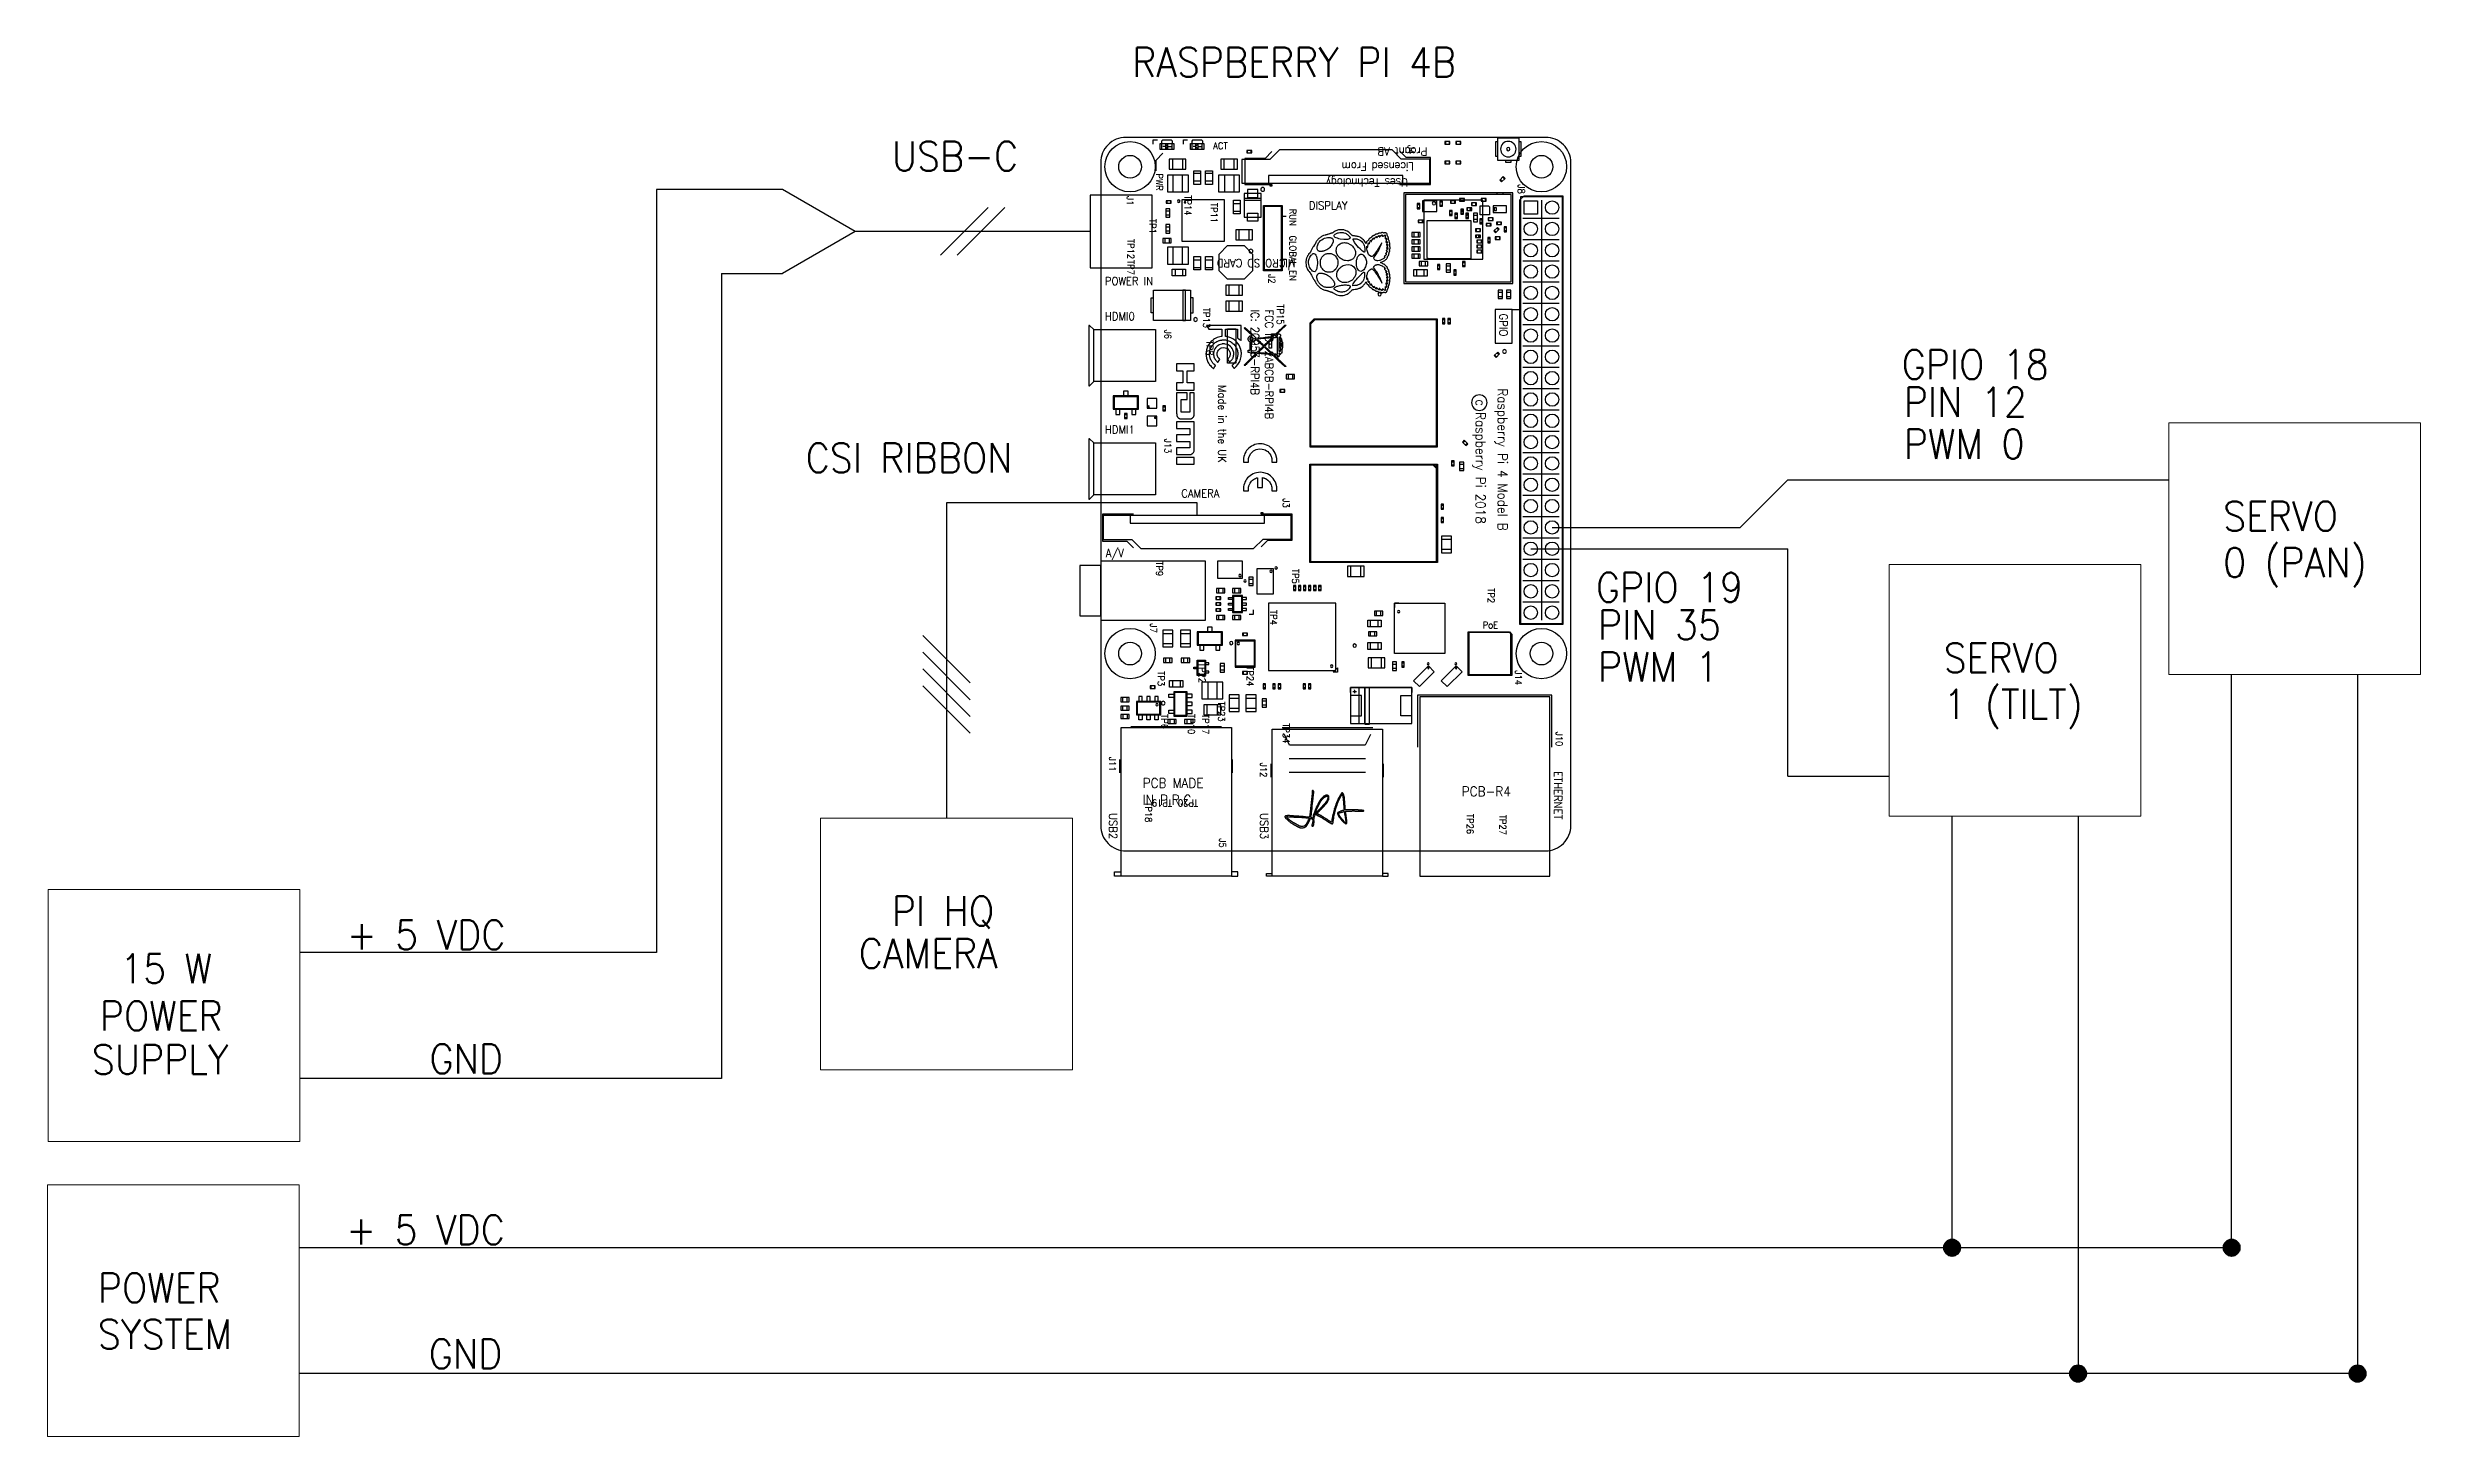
# Model space of a CAD drawing. Header units: millimetres. Extents: x 11 to 294, y 32 to 198.
import ezdxf

# ---------------------------------------------------------------- set-up
doc = ezdxf.new("R2010")
doc.units = ezdxf.units.MM
doc.layers.get('0').update_dxf_attribs({"lineweight": 0})
for name, color, linetype in [('BOARD_OUTLINE', 85, 'Continuous'), ('PARTS_BOTTOM', 12, 'Continuous'), ('PARTS_TOP', 111, 'Continuous'), ('PINS_BOTTOM', 5, 'Continuous'), ('SILK_BOTTOM', 85, 'Continuous'), ('SILK_TOP', 85, 'Continuous'), ('TEXT', 80, 'Continuous'), ('WIRE', 1, 'Continuous')]:
    doc.layers.add(name, color=color, linetype=linetype)
doc.styles.get("Standard").update_dxf_attribs({"font": 'standard'})

msp = doc.modelspace()

# ---------------------------------------------------------------- texts
at = {"layer": 'TEXT'}
for s, height, p in [('RASPBERRY PI 4B', 3.5037, (140.65, 194.45)), ('USB-C', 3.504, (112.02, 183.25)), ('GPIO 18', 3.504, (232.31, 158.43)), ('PIN 12', 3.504, (232.57, 153.96)), ('CSI RIBBON', 3.504, (101.76, 147.3)), ('PWM 0', 3.504, (232.57, 148.96)), ('SERVO', 3.504, (270.6, 140.35)), ('0 (PAN)', 3.504, (270.6, 134.83)), ('GPIO 19', 3.504, (195.89, 131.88)), ('PIN 35', 3.504, (196.14, 127.42)), ('PWM 1', 3.504, (196.14, 122.42)), ('SERVO', 3.504, (237.31, 123.48)), ('1 (TILT)', 3.504, (237.31, 117.96)), ('PI HQ', 3.504, (112.03, 93.32)), ('+ 5 VDC', 3.504, (47.12, 90.49)), ('CAMERA', 3.504, (108.09, 88.27)), ('15 W', 3.504, (20.12, 86.46)), ('POWER', 3.504, (17.69, 80.82)), ('GND', 3.504, (56.96, 75.71)), ('SUPPLY', 3.504, (16.74, 75.62)), ('+ 5 VDC', 3.504, (47.05, 55.33)), ('POWER', 3.504, (17.45, 48.43)), ('SYSTEM', 3.504, (17.45, 42.91)), ('GND', 3.504, (56.88, 40.55))]:
    msp.add_text(s, height=height, dxfattribs=at).set_placement(p)

# ---------------------------------------------------------------- blocks, each defined once
blk = doc.blocks.new('Raspberry_Pi4B')
for centre, radius in [((0, 0), 3), ((58, 0), 3), ((0, 0), 1.35), ((58, 0), 1.35), ((0, -49), 3), ((0, -49), 1.35), ((58, -49), 3), ((58, -49), 1.35)]:
    blk.add_circle(centre, radius)
at = {"layer": 'BOARD_OUTLINE'}
blk.add_lwpolyline([(58.5, 3.5), (-20.5, 3.5, 0.414214), (-23.5, 0.5), (-23.5, -49.5, 0.414214), (-20.5, -52.5), (58.5, -52.5, 0.414214), (61.5, -49.5), (61.5, 0.5, 0.414214)], format="xyb", close=True, dxfattribs=at)
at = {"layer": 'PARTS_TOP'}
for points in [[(10.5, 6), (4.5, 6), (4.5, 3.5), (10.5, 3.5), (10.5, 6)], [(11, 3.5), (4, 3.5), (4, -9), (11, -9), (11, 3.5)], [(16.45, 3.2), (13.6, 3.2), (13.6, -0.2), (12.5, -1.3), (12.5, -14.7), (13.65, -15.85), (13.65, -19.2), (16.45, -19.2), (16.45, 3.2)], [(25.1, 4.33), (25.1, -3.02), (18.9, -3.02), (18.9, 4.33), (25.1, 4.33), (25.6, 4.83), (25.6, 4.93), (18.4, 4.93), (18.4, 4.83), (18.9, 4.33)], [(38.6, 4.33), (38.6, -3.02), (32.4, -3.02), (32.4, 4.33), (38.6, 4.33), (39.1, 4.83), (39.1, 4.93), (31.9, 4.93), (31.9, 4.83), (32.4, 4.33)], [(54.625, 4.75), (45.975, 4.75), (45.975, -2.65), (54.625, -2.65)], [(54.625, -2.65), (54.625, 4.75)], [(-26.5, 1.07), (-8.8, 1.07), (-8.8, -12.07), (-26.5, -12.07), (-26.5, 1.85), (-26, 1.85), (-26, 1.07)], [(-7.75, 0.1), (-7.25, 0.1), (-7.25, 1.1), (-7.75, 1.1), (-7.75, 0.1)], [(-7.25, 0.85), (-7.75, 0.85)], [(-7.25, 0.35), (-7.75, 0.35)], [(-6.25, 1.1), (-6.75, 1.1), (-6.75, 0.1), (-6.25, 0.1), (-6.25, 1.1)], [(-6.75, 0.85), (-6.25, 0.85)], [(-6.75, 0.35), (-6.25, 0.35)], [(-5.25, 1.1), (-5.75, 1.1), (-5.75, 0.1), (-5.25, 0.1), (-5.25, 1.1)], [(-5.75, 0.85), (-5.25, 0.85)], [(-5.75, 0.35), (-5.25, 0.35)], [(28, 0.35), (28.6, 0.35), (28.6, 0.65), (28, 0.65), (28, 0.35)], [(28.1, 0.35), (28.1, 0.65)], [(29.1, 1.7), (28.5, 1.7), (28.5, 1.2), (29.1, 1.2)], [(28.5, 0.65), (28.5, 0.35)], [(29.1, 2), (29.1, -1), (30.7, -1), (30.7, 2), (29.1, 2)], [(29.2, 1.9), (29.2, -0.9), (30.6, -0.9), (30.6, 1.9), (29.2, 1.9)], [(30.7, 0.75), (31.3, 0.75), (31.3, 0.25), (30.7, 0.25)], [(-7.3, -1.45), (-7.9, -1.45), (-7.9, -1.05), (-7.3, -1.05)], [(-7.3, -2.4), (-7.9, -2.4), (-7.9, -2), (-7.3, -2)], [(-5.7, -3.65), (-5.7, -0.75), (-7.3, -0.75), (-7.3, -3.65), (-5.7, -3.65)], [(-5.8, -3.55), (-5.8, -0.85), (-7.2, -0.85), (-7.2, -3.55), (-5.8, -3.55)], [(-5.7, -1.45), (-5.1, -1.45), (-5.1, -1.05), (-5.7, -1.05)], [(-5.7, -2.4), (-5.1, -2.4), (-5.1, -2), (-5.7, -2)], [(-3.85, -3), (-3.85, -2.4), (-4.15, -2.4), (-4.15, -3), (-3.85, -3)], [(-4.15, -2.5), (-3.85, -2.5)], [(16.45, 0), (15.55, 0), (15.55, -16), (16.45, -16)], [(28.275, -2.025), (27.125, -2.025), (27.125, -3.175), (28.275, -3.175), (28.275, -2.025)], [(29.1, -0.2), (28.5, -0.2), (28.5, -0.7), (29.1, -0.7)], [(29.225, -3.175), (30.375, -3.175), (30.375, -2.025), (29.225, -2.025), (29.225, -3.175)], [(39.7, -7.2), (39.7, -2.8), (43.3, -2.8), (43.3, -7.2), (39.7, -7.2)], [(40.6, -2.8), (40.6, -2.5), (42.4, -2.5), (42.4, -2.8)], [(-8.35, -5.5), (-7.85, -5.5), (-7.85, -4.5), (-8.35, -4.5), (-8.35, -5.5)], [(-7.85, -4.75), (-8.35, -4.75)], [(-7.85, -5.25), (-8.35, -5.25)], [(-7.3, -3.35), (-7.9, -3.35), (-7.9, -2.95), (-7.3, -2.95)], [(-7.45, -6.8), (-4.55, -6.8), (-4.55, -5.2), (-7.45, -5.2), (-7.45, -6.8)], [(-7.35, -6.7), (-4.65, -6.7), (-4.65, -5.3), (-7.35, -5.3), (-7.35, -6.7)], [(-7.15, -5.2), (-7.15, -4.6), (-6.75, -4.6), (-6.75, -5.2)], [(-5.7, -3.35), (-5.1, -3.35), (-5.1, -2.95), (-5.7, -2.95)], [(-5.25, -5.2), (-5.25, -4.6), (-4.85, -4.6), (-4.85, -5.2)], [(-3.85, -2.9), (-4.15, -2.9)], [(-3.2, -4.7), (-3.2, -6.3), (-4, -6.3), (-4, -4.7), (-3.2, -4.7)], [(-4, -5.1), (-3.2, -5.1)], [(-0.55, -4), (-1.05, -4), (-1.05, -5), (-0.55, -5), (-0.55, -4)], [(-1.05, -4.25), (-0.55, -4.25)], [(-1.05, -4.75), (-0.55, -4.75)], [(0.8, -3.9), (0.8, -5.1), (2.8, -5.1), (2.8, -3.9), (0.8, -3.9)], [(1.2, -3.9), (1.2, -5.1)], [(2.4, -3.9), (2.4, -5.1)], [(28.9, -4.2), (29.5, -4.2), (29.5, -3.9), (28.9, -3.9), (28.9, -4.2)], [(29, -4.2), (29, -3.9)], [(29.4, -3.9), (29.4, -4.2)], [(45.8, -5), (45.8, -6.6), (45, -6.6), (45, -5), (45.8, -5)], [(45, -5.4), (45.8, -5.4)], [(48.4, -6.95), (48.4, -4.45), (46.4, -4.45), (46.4, -6.95), (48.4, -6.95)], [(46.4, -5.15), (48.4, -5.15)], [(48.95, -4.9), (49.45, -4.9), (49.45, -3.9), (48.95, -3.9), (48.95, -4.9)], [(49.45, -4.15), (48.95, -4.15)], [(49.45, -4.65), (48.95, -4.65)], [(51.1, -4.75), (51.1, -4.25), (50.1, -4.25), (50.1, -4.75), (51.1, -4.75)], [(50.35, -4.25), (50.35, -4.75)], [(50.85, -4.25), (50.85, -4.75)], [(53, -4.75), (53, -4.25), (52, -4.25), (52, -4.75), (53, -4.75)], [(52.25, -4.25), (52.25, -4.75)], [(52.75, -4.25), (52.75, -4.75)], [(53.95, -4.9), (53.95, -4.3), (53.65, -4.3), (53.65, -4.9), (53.95, -4.9)], [(53.65, -4.4), (53.95, -4.4)], [(53.95, -4.8), (53.65, -4.8)], [(57, -6.95), (57, -4.45), (55, -4.45), (55, -6.95), (57, -6.95)], [(55, -5.15), (57, -5.15)], [(58.9, -4.65), (57.7, -4.65), (57.7, -6.65), (58.9, -6.65), (58.9, -4.65)], [(58.9, -5.05), (57.7, -5.05)], [(60.75, -3.6), (60.75, -5.2), (60.05, -5.2), (60.05, -3.6), (60.75, -3.6)], [(60.05, -3.8), (60.75, -3.8)], [(60.05, -5), (60.75, -5)], [(60.4, -4.2), (60.1, -4.5), (60.7, -4.5), (60.4, -4.2), (60.4, -3.9)], [(60.7, -4.2), (60.1, -4.2)], [(60.4, -4.5), (60.4, -4.9)], [(60.75, -5.05), (61.05, -5.05), (61.15, -4.95), (61.15, -3.85), (61.05, -3.75), (60.75, -3.75)], [(-8.35, -7.5), (-7.85, -7.5), (-7.85, -6.5), (-8.35, -6.5), (-8.35, -7.5)], [(-7.85, -6.75), (-8.35, -6.75)], [(-7.85, -7.25), (-8.35, -7.25)], [(-7.15, -6.8), (-7.15, -7.4), (-6.75, -7.4), (-6.75, -6.8)], [(-6.2, -6.8), (-6.2, -7.4), (-5.8, -7.4), (-5.8, -6.8)], [(-5.25, -6.8), (-5.25, -7.4), (-4.85, -7.4), (-4.85, -6.8)], [(-4, -6), (-3.2, -6)], [(-2.6, -9), (-2.6, -8), (-0.8, -8), (-0.8, -9), (-2.6, -9)], [(-2.5, -8.9), (-2.5, -8.1), (-0.9, -8.1), (-0.9, -8.9), (-2.5, -8.9)], [(-1.8, -8), (-1.8, -7.6), (-1.6, -7.6), (-1.6, -8)], [(-1.05, -7.1), (-0.55, -7.1), (-0.55, -6.1), (-1.05, -6.1), (-1.05, -7.1)], [(-0.55, -6.35), (-1.05, -6.35)], [(-0.55, -6.85), (-1.05, -6.85)], [(1, -8.3), (0.4, -8.3), (0.4, -8.8), (1, -8.8)], [(0.8, -6), (0.8, -7.2), (2.8, -7.2), (2.8, -6), (0.8, -6)], [(1, -8), (1, -11), (2.6, -11), (2.6, -8), (1, -8)], [(1.1, -8.1), (1.1, -10.9), (2.5, -10.9), (2.5, -8.1), (1.1, -8.1)], [(1.2, -6), (1.2, -7.2)], [(2.4, -6), (2.4, -7.2)], [(40.6, -7.2), (40.6, -7.5), (42.4, -7.5), (42.4, -7.2)], [(45, -6.3), (45.8, -6.3)], [(47.3, -8.4), (45.7, -8.4), (45.7, -7.6), (47.3, -7.6), (47.3, -8.4)], [(46, -7.6), (46, -8.4)], [(46.4, -6.25), (48.4, -6.25)], [(46.9, -7.6), (46.9, -8.4)], [(54.1, -6.2), (54.1, -11.2), (49.1, -11.2), (49.1, -6.2), (54.1, -6.2)], [(55, -6.25), (57, -6.25)], [(55.9, -7.6), (57.5, -7.6), (57.5, -8.4), (55.9, -8.4), (55.9, -7.6)], [(56.3, -8.4), (56.3, -7.6)], [(57.2, -8.4), (57.2, -7.6)], [(58.9, -6.25), (57.7, -6.25)], [(60.75, -7.2), (60.75, -8.8), (60.05, -8.8), (60.05, -7.2), (60.75, -7.2)], [(60.05, -7.4), (60.75, -7.4)], [(60.4, -7.8), (60.1, -8.1), (60.7, -8.1), (60.4, -7.8), (60.4, -7.5)], [(60.7, -7.8), (60.1, -7.8)], [(60.4, -8.1), (60.4, -8.5)], [(60.75, -8.65), (61.05, -8.65), (61.15, -8.55), (61.15, -7.45), (61.05, -7.35), (60.75, -7.35)], [(-7.3, -10.8), (-6.1, -10.8), (-6.1, -8.8), (-7.3, -8.8), (-7.3, -10.8)], [(-7.3, -9.2), (-6.1, -9.2)], [(-7.3, -10.4), (-6.1, -10.4)], [(-5.4, -8.55), (-5.4, -11.05), (-3.4, -11.05), (-3.4, -8.55), (-5.4, -8.55)], [(-3.4, -9.25), (-5.4, -9.25)], [(-3.4, -10.35), (-5.4, -10.35)], [(-2.3, -9), (-2.3, -9.4), (-2.1, -9.4), (-2.1, -9), (-1.3, -9), (-1.3, -9.4), (-1.1, -9.4), (-1.1, -9)], [(-1.2, -11.25), (-1.2, -10.75), (-2.2, -10.75), (-2.2, -11.25), (-1.2, -11.25)], [(-1.95, -10.75), (-1.95, -11.25)], [(-1.45, -10.75), (-1.45, -11.25)], [(1, -10.2), (0.4, -10.2), (0.4, -10.7), (1, -10.7)], [(2.6, -9.25), (3.2, -9.25), (3.2, -9.75), (2.6, -9.75)], [(4.05, -11.3), (4.55, -11.3), (4.55, -10.3), (4.05, -10.3), (4.05, -11.3)], [(4.55, -10.55), (4.05, -10.55)], [(4.55, -11.05), (4.05, -11.05)], [(5.35, -10.8), (5.35, -10.2), (5.05, -10.2), (5.05, -10.8), (5.35, -10.8)], [(5.05, -10.3), (5.35, -10.3)], [(5.35, -10.7), (5.05, -10.7)], [(6.05, -10.8), (6.05, -10.2), (5.75, -10.2), (5.75, -10.8), (6.05, -10.8)], [(5.75, -10.3), (6.05, -10.3)], [(6.05, -10.7), (5.75, -10.7)], [(6.75, -10.8), (6.75, -10.2), (6.45, -10.2), (6.45, -10.8), (6.75, -10.8)], [(6.45, -10.3), (6.75, -10.3)], [(6.75, -10.7), (6.45, -10.7)], [(7.25, -11.3), (7.75, -11.3), (7.75, -10.3), (7.25, -10.3), (7.25, -11.3)], [(7.75, -10.55), (7.25, -10.55)], [(7.75, -11.05), (7.25, -11.05)], [(11, -13.4), (11, -10.4), (9, -10.4), (9, -13.4), (11, -13.4)], [(48.6, -11.6), (48.6, -13.6), (47.6, -14.6), (45.6, -14.6), (44.6, -13.6), (44.6, -11.6), (45.6, -10.6), (47.6, -10.6), (48.6, -11.6)], [(47.3, -9.8), (45.7, -9.8), (45.7, -9), (47.3, -9), (47.3, -9.8)], [(46, -9), (46, -9.8)], [(46.9, -9), (46.9, -9.8)], [(55, -10.55), (55, -13.05), (57, -13.05), (57, -10.55), (55, -10.55)], [(57, -11.25), (55, -11.25)], [(55.9, -9), (57.5, -9), (57.5, -9.8), (55.9, -9.8), (55.9, -9)], [(56.3, -9.8), (56.3, -9)], [(57.2, -9.8), (57.2, -9)], [(57.7, -12.8), (58.9, -12.8), (58.9, -10.8), (57.7, -10.8), (57.7, -12.8)], [(57.7, -11.2), (58.9, -11.2)], [(60.05, -8.6), (60.75, -8.6)], [(-26.5, -12.07), (-26.5, -12.85), (-26, -12.85), (-26, -12.07)], [(-6.9, -11.8), (-6.9, -13), (-4.9, -13), (-4.9, -11.8), (-6.9, -11.8)], [(-6.9, -13.8), (-6.9, -15), (-4.9, -15), (-4.9, -13.8), (-6.9, -13.8)], [(-6.5, -11.8), (-6.5, -13)], [(-6.5, -13.8), (-6.5, -15)], [(-5.3, -11.8), (-5.3, -13)], [(-5.3, -13.8), (-5.3, -15)], [(-2.15, -14), (-2.15, -13.4), (-2.45, -13.4), (-2.45, -14), (-2.15, -14)], [(-2.45, -13.5), (-2.15, -13.5)], [(-2.15, -13.9), (-2.45, -13.9)], [(1.6, -14.9), (1.6, -12.5), (-1.6, -12.5), (-1.6, -14.9), (1.6, -14.9), (1.6, -14.8)], [(1.5, -14.8), (-1.5, -14.8), (-1.5, -12.6), (1.5, -12.6), (1.5, -14.8)], [(2.15, -13.4), (2.15, -14), (2.45, -14), (2.45, -13.4), (2.15, -13.4)], [(2.15, -13.5), (2.45, -13.5)], [(2.45, -13.9), (2.15, -13.9)], [(4.05, -13.2), (4.55, -13.2), (4.55, -12.2), (4.05, -12.2), (4.05, -13.2)], [(4.55, -12.45), (4.05, -12.45)], [(4.55, -12.95), (4.05, -12.95)], [(4.9, -13.4), (6.9, -13.4), (6.9, -12.2), (4.9, -12.2), (4.9, -13.4)], [(5, -13.3), (6.8, -13.3), (6.8, -12.3), (5, -12.3), (5, -13.3)], [(5.125, -12.2), (5.125, -11.725), (5.375, -11.725)], [(5.125, -13.4), (5.125, -13.875), (5.375, -13.875), (5.375, -13.4)], [(5.375, -11.725), (5.375, -12.2)], [(5.775, -12.2), (5.775, -11.725), (6.025, -11.725)], [(5.775, -13.4), (5.775, -13.875), (6.025, -13.875), (6.025, -13.4)], [(6.025, -11.725), (6.025, -12.2)], [(6.425, -12.2), (6.425, -11.725), (6.675, -11.725)], [(6.425, -13.4), (6.425, -13.875), (6.675, -13.875), (6.675, -13.4)], [(6.675, -11.725), (6.675, -12.2)], [(7.25, -13.2), (7.75, -13.2), (7.75, -12.2), (7.25, -12.2), (7.25, -13.2)], [(7.75, -12.45), (7.25, -12.45)], [(7.75, -12.95), (7.25, -12.95)], [(40.8, -13.4), (42, -13.4), (42, -11.4), (40.8, -11.4), (40.8, -13.4)], [(40.8, -11.8), (42, -11.8)], [(40.8, -13), (42, -13)], [(42.7, -13.4), (43.9, -13.4), (43.9, -11.4), (42.7, -11.4), (42.7, -13.4)], [(42.7, -11.8), (43.9, -11.8)], [(42.7, -13), (43.9, -13)], [(49.3, -14.6), (50.5, -14.6), (50.5, -12.6), (49.3, -12.6), (49.3, -14.6)], [(49.3, -13), (50.5, -13)], [(51.5, -14), (52.45, -14), (52.45, -15.2), (51.5, -15.2), (51.5, -14)], [(54.8, -13.6), (52, -13.6), (52, -15.6), (54.8, -15.6), (54.8, -13.6)], [(54, -13.1), (52.4, -13.1), (52.4, -12.3), (54, -12.3), (54, -13.1)], [(52.7, -12.3), (52.7, -13.1)], [(53.6, -12.3), (53.6, -13.1)], [(55.3, -14), (54.35, -14), (54.35, -15.2), (55.3, -15.2), (55.3, -14)], [(57, -12.35), (55, -12.35)], [(56.05, -35.7), (58.9, -35.7), (58.9, -32.3), (60, -31.2), (60, -17.8), (58.85, -16.65), (58.85, -13.3), (56.05, -13.3), (56.05, -35.7)], [(57.7, -12.4), (58.9, -12.4)], [(59.65, -13.9), (59.65, -14.5), (59.95, -14.5), (59.95, -13.9), (59.65, -13.9)], [(59.65, -14), (59.95, -14)], [(-26.5, -16.93), (-26.5, -16.25), (-26.2, -16.25), (-26.2, -16.93)], [(-26.5, -30.07), (-26.5, -16.93), (-9, -16.93), (-9, -30.07), (-26.5, -30.07), (-26.5, -30.75), (-26.2, -30.75), (-26.2, -30.07)], [(-6.4, -15.75), (-6.4, -16.25), (-5.4, -16.25), (-5.4, -15.75), (-6.4, -15.75)], [(-6.15, -16.25), (-6.15, -15.75)], [(-5.65, -16.25), (-5.65, -15.75)], [(-3.6, -15.85), (-4.2, -15.85), (-4.2, -16.15), (-3.6, -16.15), (-3.6, -15.85)], [(-4.1, -16.15), (-4.1, -15.85)], [(-3.7, -15.85), (-3.7, -16.15)], [(-2, -24.5), (6, -24.5), (6, -16.5), (-2, -16.5), (-2, -24.5)], [(10.1, -15.1), (7.1, -15.1), (7.1, -17.1), (10.1, -17.1), (10.1, -15.1)], [(9.1, -14.65), (9.1, -14.15), (8.1, -14.15), (8.1, -14.65), (9.1, -14.65)], [(8.35, -14.15), (8.35, -14.65)], [(8.85, -14.15), (8.85, -14.65)], [(45.7, -16), (53.3, -16), (53.3, -18), (45.7, -18), (45.7, -16)], [(49.3, -14.2), (50.5, -14.2)], [(56.05, -32.5), (56.95, -32.5), (56.95, -16.5), (56.05, -16.5)], [(59.95, -14.4), (59.65, -14.4)], [(-4.2, -17.3), (-3.6, -17.3), (-3.6, -17), (-4.2, -17), (-4.2, -17.3)], [(-4.2, -17.95), (-3.6, -17.95), (-3.6, -17.65), (-4.2, -17.65), (-4.2, -17.95)], [(-4.1, -17.3), (-4.1, -17)], [(-4.1, -17.95), (-4.1, -17.65)], [(-3.7, -17), (-3.7, -17.3)], [(-3.7, -17.65), (-3.7, -17.95)], [(8.1, -19.45), (7.5, -19.45), (7.5, -19.75), (8.1, -19.75), (8.1, -19.45)], [(7.6, -19.75), (7.6, -19.45)], [(8, -19.45), (8, -19.75)], [(31.45, -18.45), (31.45, -17.85), (31.15, -17.85), (31.15, -18.45), (31.45, -18.45)], [(31.15, -17.95), (31.45, -17.95)], [(31.45, -18.35), (31.15, -18.35)], [(32.75, -19.6), (33.25, -19.6), (33.25, -18.6), (32.75, -18.6), (32.75, -19.6)], [(33.25, -18.85), (32.75, -18.85)], [(33.25, -19.35), (32.75, -19.35)], [(-4.2, -20.9), (-3.6, -20.9), (-3.6, -20.6), (-4.2, -20.6), (-4.2, -20.9)], [(-4.2, -21.55), (-3.6, -21.55), (-3.6, -21.25), (-4.2, -21.25), (-4.2, -21.55)], [(-4.1, -20.9), (-4.1, -20.6)], [(-4.1, -21.55), (-4.1, -21.25)], [(-3.7, -20.6), (-3.7, -20.9)], [(-3.7, -21.25), (-3.7, -21.55)], [(8.1, -20.05), (7.5, -20.05), (7.5, -20.35), (8.1, -20.35), (8.1, -20.05)], [(8.1, -20.65), (7.5, -20.65), (7.5, -20.95), (8.1, -20.95), (8.1, -20.65)], [(8.1, -21.25), (7.5, -21.25), (7.5, -21.55), (8.1, -21.55), (8.1, -21.25)], [(8.1, -21.85), (7.5, -21.85), (7.5, -22.15), (8.1, -22.15), (8.1, -21.85)], [(8.1, -22.45), (7.5, -22.45), (7.5, -22.75), (8.1, -22.75), (8.1, -22.45)], [(7.6, -20.35), (7.6, -20.05)], [(7.6, -20.95), (7.6, -20.65)], [(7.6, -21.55), (7.6, -21.25)], [(7.6, -22.15), (7.6, -21.85)], [(7.6, -22.75), (7.6, -22.45)], [(8, -20.05), (8, -20.35)], [(8, -20.65), (8, -20.95)], [(8, -21.25), (8, -21.55)], [(8, -21.85), (8, -22.15)], [(8, -22.45), (8, -22.75)], [(22.45, -21.5), (10.95, -21.5), (10.95, -36.5), (22.45, -36.5), (22.45, -21.5)], [(24.75, -21.5), (24.75, -36.5), (39.75, -36.5), (39.75, -22.006), (39.244, -21.5), (24.75, -21.5)], [(-8.35, -26.25), (-8.35, -33.55), (-4.05, -33.55), (-4.05, -26.25), (-8.35, -26.25)], [(-7.4, -26.25), (-7.4, -27.55), (-5, -27.55), (-5, -26.25)], [(-4.35, -26.75), (-4.7, -26.75)], [(-4.5, -26.55), (-4.5, -26.95)], [(-4.35, -26.75), (-4.3, -26.75)], [(9.2, -27.9), (10.4, -27.9), (10.4, -25.9), (9.2, -25.9), (9.2, -27.9)], [(9.2, -26.3), (10.4, -26.3)], [(9.2, -27.5), (10.4, -27.5)], [(-1.7001, -30.35), (-0.4999, -30.35), (-0.4999, -28.35), (-1.7001, -28.35), (-1.7001, -30.35)], [(-1.7, -28.75), (-0.5, -28.75)], [(-1.7, -29.95), (-0.5, -29.95)], [(0.5, -29.9), (0.5, -28.3), (1.3, -28.3), (1.3, -29.9), (0.5, -29.9)], [(1.3, -28.6), (0.5, -28.6)], [(1.3, -29.5), (0.5, -29.5)], [(2.6, -28.4), (2.1, -28.4), (2.1, -29.4), (2.6, -29.4), (2.6, -28.4)], [(2.1, -28.65), (2.6, -28.65)], [(2.1, -29.15), (2.6, -29.15)], [(3.2, -29.9), (3.2, -28.3), (4, -28.3), (4, -29.9), (3.2, -29.9)], [(4, -28.6), (3.2, -28.6)], [(4, -29.5), (3.2, -29.5)], [(5.05, -29.1), (4.55, -29.1), (4.55, -30.1), (5.05, -30.1), (5.05, -29.1)], [(4.55, -29.35), (5.05, -29.35)], [(4.55, -29.85), (5.05, -29.85)], [(-7.4, -33.55), (-7.4, -32.25), (-5, -32.25), (-5, -33.55)], [(-1.4626, -35.5303), (-3.2303, -33.7626), (-3.9374, -34.4697), (-2.1697, -36.2374), (-1.4626, -35.5303)], [(-1, -31.75), (-1, -31.25), (-2, -31.25), (-2, -31.75), (-1, -31.75)], [(-1.75, -31.25), (-1.75, -31.75)], [(-1, -32.35), (-1.6, -32.35), (-1.6, -32.65), (-1, -32.65), (-1, -32.35)], [(-1.5, -32.65), (-1.5, -32.35)], [(-1.25, -31.25), (-1.25, -31.75)], [(-1.1, -32.35), (-1.1, -32.65)], [(6, -31.5), (6, -37.5), (0, -37.5), (0, -31.5), (6, -31.5)], [(54.9, -32.6), (44.1, -32.6), (44.1, -45.6), (54.9, -45.6), (54.9, -32.6)], [(54.7, -32.8), (44.3, -32.8), (44.3, -45.4), (54.7, -45.4), (54.7, -32.8)], [(44.95, -35.4), (44.95, -33.8), (45.75, -33.8), (45.75, -35.4), (44.95, -35.4)], [(47.1, -34.55), (47.6, -34.55), (47.6, -33.55), (47.1, -33.55), (47.1, -34.55)], [(47.6, -33.8), (47.1, -33.8)], [(47.95, -34.55), (48.45, -34.55), (48.45, -33.55), (47.95, -33.55), (47.95, -34.55)], [(48.45, -33.8), (47.95, -33.8)], [(48.8, -34.55), (49.3, -34.55), (49.3, -33.55), (48.8, -33.55), (48.8, -34.55)], [(49.3, -33.8), (48.8, -33.8)], [(49.65, -34.55), (50.15, -34.55), (50.15, -33.55), (49.65, -33.55), (49.65, -34.55)], [(50.15, -33.8), (49.65, -33.8)], [(-26.5, -34.495), (-26.5, -50.005), (-5.15, -50.005), (-5.15, -34.495), (-26.5, -34.495)], [(22.45, -36.5), (22.45, -36.1), (22.05, -36.5), (22.45, -36.5)], [(45.75, -34.1), (44.95, -34.1)], [(45.75, -35), (44.95, -35)], [(46.35, -36.6), (45.75, -36.6), (45.75, -36.9), (46.35, -36.9), (46.35, -36.6)], [(45.85, -36.9), (45.85, -36.6)], [(46.7, -34.45), (46.2, -34.45), (46.2, -35.45), (46.7, -35.45), (46.7, -34.45)], [(46.2, -34.7), (46.7, -34.7)], [(46.2, -35.2), (46.7, -35.2)], [(46.25, -36.6), (46.25, -36.9)], [(47.065, -40.635), (51.535, -40.635), (51.535, -35.365), (47.1996, -35.365), (47.065, -35.4996), (47.065, -40.635)], [(47.6, -34.3), (47.1, -34.3)], [(48.45, -34.3), (47.95, -34.3)], [(49.3, -34.3), (48.8, -34.3)], [(50.15, -34.3), (49.65, -34.3)], [(51.65, -34.9), (51.65, -34.3), (51.35, -34.3), (51.35, -34.9), (51.65, -34.9)], [(51.35, -34.4), (51.65, -34.4)], [(51.65, -34.8), (51.35, -34.8)], [(53.95, -34.85), (52.65, -34.85), (52.65, -36.55), (53.95, -36.55), (53.95, -34.85)], [(53, -34.5), (53.6, -34.5), (53.6, -34.2), (53, -34.2), (53, -34.5)], [(53.1, -34.5), (53.1, -34.2)], [(53.5, -34.2), (53.5, -34.5)], [(-1.4626, -38.8303), (-3.2303, -37.0626), (-3.9374, -37.7697), (-2.1697, -39.5374), (-1.4626, -38.8303)], [(14, -38.3), (14, -37.1), (12, -37.1), (12, -38.3), (14, -38.3)], [(12.4, -38.3), (12.4, -37.1)], [(13.6, -38.3), (13.6, -37.1)], [(16.2, -37.05), (15.6, -37.05), (15.6, -37.35), (16.2, -37.35), (16.2, -37.05)], [(15.7, -37.35), (15.7, -37.05)], [(16.1, -37.05), (16.1, -37.35)], [(17.2, -37.35), (17.8, -37.35), (17.8, -37.05), (17.2, -37.05), (17.2, -37.35)], [(17.3, -37.35), (17.3, -37.05)], [(17.7, -37.05), (17.7, -37.35)], [(22.8, -39.75), (22.8, -39.25), (21.8, -39.25), (21.8, -39.75), (22.8, -39.75)], [(22.05, -39.25), (22.05, -39.75)], [(22.95, -38.3), (22.35, -38.3), (22.35, -38.6), (22.95, -38.6), (22.95, -38.3)], [(22.45, -38.6), (22.45, -38.3)], [(22.55, -39.25), (22.55, -39.75)], [(22.85, -38.3), (22.85, -38.6)], [(39.3, -37.5), (39.9, -37.5), (39.9, -37.2), (39.3, -37.2), (39.3, -37.5)], [(39.3, -38.15), (39.9, -38.15), (39.9, -37.85), (39.3, -37.85), (39.3, -38.15)], [(39.4, -37.5), (39.4, -37.2)], [(39.4, -38.15), (39.4, -37.85)], [(39.8, -37.2), (39.8, -37.5)], [(39.8, -37.85), (39.8, -38.15)], [(45.7, -38.55), (45.1, -38.55), (45.1, -38.85), (45.7, -38.85), (45.7, -38.55)], [(45.2, -38.85), (45.2, -38.55)], [(46.45, -38.15), (46.45, -37.65), (45.45, -37.65), (45.45, -38.15), (46.45, -38.15)], [(45.6, -38.55), (45.6, -38.85)], [(45.7, -37.65), (45.7, -38.15)], [(46.2, -37.65), (46.2, -38.15)], [(51.85, -39), (52.45, -39), (52.45, -38.7), (51.85, -38.7), (51.85, -39)], [(51.95, -39), (51.95, -38.7)], [(52.2, -38.35), (52.8, -38.35), (52.8, -38.05), (52.2, -38.05), (52.2, -38.35)], [(52.3, -38.35), (52.3, -38.05)], [(52.35, -38.7), (52.35, -39)], [(52.95, -39.4), (52.35, -39.4), (52.35, -39.7), (52.95, -39.7), (52.95, -39.4)], [(52.45, -39.7), (52.45, -39.4)], [(52.7, -38.05), (52.7, -38.35)], [(52.85, -39.4), (52.85, -39.7)], [(53.3, -37.2), (53.9, -37.2), (53.9, -36.9), (53.3, -36.9), (53.3, -37.2)], [(53.4, -37.2), (53.4, -36.9)], [(53.95, -38.75), (53.95, -38.15), (53.65, -38.15), (53.65, -38.75), (53.95, -38.75)], [(53.65, -38.25), (53.95, -38.25)], [(53.95, -38.65), (53.65, -38.65)], [(53.8, -36.9), (53.8, -37.2)], [(54.2, -39.85), (54.2, -39.25), (53.9, -39.25), (53.9, -39.85), (54.2, -39.85)], [(53.9, -39.35), (54.2, -39.35)], [(58.65, -38.1), (58.65, -37.5), (58.35, -37.5), (58.35, -38.1), (58.65, -38.1)], [(58.35, -37.6), (58.65, -37.6)], [(58.65, -38), (58.35, -38)], [(58.65, -39.4), (58.65, -38.8), (58.35, -38.8), (58.35, -39.4), (58.65, -39.4)], [(58.35, -38.9), (58.65, -38.9)], [(58.65, -39.3), (58.35, -39.3)], [(61, -38.1), (61, -37.5), (60.7, -37.5), (60.7, -38.1), (61, -38.1)], [(60.7, -37.6), (61, -37.6)], [(61, -38), (60.7, -38)], [(61, -39.4), (61, -38.8), (60.7, -38.8), (60.7, -39.4), (61, -39.4)], [(60.7, -38.9), (61, -38.9)], [(61, -39.3), (60.7, -39.3)], [(2.5, -40.36), (-2.5, -40.36), (-2.5, -45.36), (2.5, -45.36), (2.5, -40.36)], [(25.2061, -39.5818), (24.7818, -40.0061), (24.9939, -40.2182), (25.4182, -39.7939), (25.2061, -39.5818)], [(25.0646, -40.1475), (24.8525, -39.9354)], [(25.1354, -39.6525), (25.3475, -39.8646)], [(46.7, -39.6), (46.1, -39.6), (46.1, -39.9), (46.7, -39.9), (46.7, -39.6)], [(46.2, -39.9), (46.2, -39.6)], [(46.6, -39.6), (46.6, -39.9)], [(47.75, -41.3), (47.75, -41.9), (48.05, -41.9), (48.05, -41.3), (47.75, -41.3)], [(47.75, -41.4), (48.05, -41.4)], [(48.05, -41.8), (47.75, -41.8)], [(48.35, -41.3), (48.35, -41.9), (48.65, -41.9), (48.65, -41.3), (48.35, -41.3)], [(48.35, -41.4), (48.65, -41.4)], [(48.65, -41.8), (48.35, -41.8)], [(48.95, -41.3), (48.95, -41.9), (49.25, -41.9), (49.25, -41.3), (48.95, -41.3)], [(48.95, -41.4), (49.25, -41.4)], [(49.25, -41.8), (48.95, -41.8)], [(49.85, -41.75), (49.85, -41.15), (49.55, -41.15), (49.55, -41.75), (49.85, -41.75)], [(49.55, -41.25), (49.85, -41.25)], [(49.85, -41.65), (49.55, -41.65)], [(50.6, -41.75), (50.6, -41.15), (50.3, -41.15), (50.3, -41.75), (50.6, -41.75)], [(50.3, -41.25), (50.6, -41.25)], [(50.6, -41.65), (50.3, -41.65)], [(51.8, -41.65), (51.2, -41.65), (51.2, -41.95), (51.8, -41.95), (51.8, -41.65)], [(51.3, -41.95), (51.3, -41.65)], [(51.45, -40.9), (51.45, -41.4), (52.45, -41.4), (52.45, -40.9), (51.45, -40.9)], [(51.7, -41.4), (51.7, -40.9)], [(51.7, -41.65), (51.7, -41.95)], [(52.45, -40), (51.85, -40), (51.85, -40.3), (52.45, -40.3), (52.45, -40)], [(51.95, -40.3), (51.95, -40)], [(52.2, -41.4), (52.2, -40.9)], [(53.35, -42.675), (53.225, -42.8), (52.25, -42.8), (52.25, -41.7), (53.35, -41.7), (53.35, -42.675)], [(52.35, -40), (52.35, -40.3)], [(53.1, -40.7), (53.1, -40.1), (52.8, -40.1), (52.8, -40.7), (53.1, -40.7)], [(52.8, -40.2), (53.1, -40.2)], [(53.1, -40.6), (52.8, -40.6)], [(53.4, -40.65), (53.4, -41.25), (53.7, -41.25), (53.7, -40.65), (53.4, -40.65)], [(53.4, -40.75), (53.7, -40.75)], [(53.7, -41.15), (53.4, -41.15)], [(54.2, -39.75), (53.9, -39.75)], [(54.2, -42.4), (54.2, -41.8), (53.9, -41.8), (53.9, -42.4), (54.2, -42.4)], [(53.9, -41.9), (54.2, -41.9)], [(54.2, -42.3), (53.9, -42.3)], [(35.2818, -43.5939), (35.7061, -44.0182), (35.9182, -43.8061), (35.4939, -43.3818), (35.2818, -43.5939)], [(35.3525, -43.6646), (35.5646, -43.4525)], [(35.8475, -43.7354), (35.6354, -43.9475)], [(43.3, -44.35), (43.3, -43.85), (42.3, -43.85), (42.3, -44.35), (43.3, -44.35)], [(43.3, -45.35), (43.3, -44.85), (42.3, -44.85), (42.3, -45.35), (43.3, -45.35)], [(42.55, -43.85), (42.55, -44.35)], [(42.55, -44.85), (42.55, -45.35)], [(43.05, -43.85), (43.05, -44.35)], [(43.05, -44.85), (43.05, -45.35)], [(49.55, -42.6), (48.95, -42.6), (48.95, -42.9), (49.55, -42.9), (49.55, -42.6)], [(49.05, -42.9), (49.05, -42.6)], [(49.35, -43.5), (49.35, -44.1), (49.65, -44.1), (49.65, -43.5), (49.35, -43.5)], [(49.35, -43.6), (49.65, -43.6)], [(49.65, -44), (49.35, -44)], [(49.45, -42.6), (49.45, -42.9)], [(50.1318, -43.5439), (50.5561, -43.9682), (50.7682, -43.7561), (50.3439, -43.3318), (50.1318, -43.5439)], [(50.2025, -43.6146), (50.4146, -43.4025)], [(50.25, -44.85), (50.85, -44.85), (50.85, -44.55), (50.25, -44.55), (50.25, -44.85)], [(50.35, -44.85), (50.35, -44.55)], [(50.6975, -43.6854), (50.4854, -43.8975)], [(50.75, -44.55), (50.75, -44.85)], [(51.25, -43), (51.25, -42.4), (50.95, -42.4), (50.95, -43), (51.25, -43)], [(50.95, -42.5), (51.25, -42.5)], [(51.25, -42.9), (50.95, -42.9)], [(51.1, -43.65), (51.1, -44.25), (51.4, -44.25), (51.4, -43.65), (51.1, -43.65)], [(51.1, -43.75), (51.4, -43.75)], [(51.4, -44.15), (51.1, -44.15)], [(51.6, -42.65), (51.6, -43.25), (51.9, -43.25), (51.9, -42.65), (51.6, -42.65)], [(51.6, -42.75), (51.9, -42.75)], [(51.9, -43.15), (51.6, -43.15)], [(52.55, -44.85), (53.35, -44.85), (53.35, -43.25), (52.55, -43.25), (52.55, -44.85)], [(54.9, -43.7), (54.7, -43.7)], [(54.9, -44.4), (54.7, -44.4)], [(56.8182, -44.4561), (56.3939, -44.0318), (56.1818, -44.2439), (56.6061, -44.6682), (56.8182, -44.4561)], [(56.2525, -44.3146), (56.4646, -44.1025)], [(56.7475, -44.3854), (56.5354, -44.5975)], [(58.8, -45.35), (58.5, -45.35), (58.5, -44.75), (58.8, -44.75)], [(58.8, -43.75), (58.8, -46.35), (61.4, -46.35), (61.4, -43.75), (58.8, -43.75)], [(59.2, -43.75), (59.2, -43.55), (61, -43.55), (61, -43.75)], [(54.4, -46.5), (3.6, -46.5), (3.6, -51.5), (54.4, -51.5), (54.4, -46.5)], [(61, -46.35), (61, -46.55), (59.2, -46.55), (59.2, -46.35)]]:
    blk.add_lwpolyline(points, dxfattribs=at)
for points in [[(29.3, -2.2, 1), (29.5, -2.2, 1)], [(-6.2414, -3.2, 1), (-5.9586, -3.2, 1)], [(28, -3, 1), (28.2, -3, 1)], [(53.65, -6.55, 1), (53.85, -6.55, 1)], [(1.0586, -12.9, 1), (1.3414, -12.9, 1)], [(-1.641, -24, 1), (-1.359, -24, 1)], [(4.8586, -32, 1), (5.1414, -32, 1)], [(-1.8161, -35.5303, 1), (-1.6747, -35.5304, 1)], [(53.45, -36.2, 1), (53.85, -36.2, 1)], [(-1.8161, -38.8303, 1), (-1.6747, -38.8304, 1)], [(52.7, -39.55, 1), (52.8, -39.55, 1)], [(49.65, -41.55, 1), (49.75, -41.55, 1)], [(52.2, -40.15, 1), (52.3, -40.15, 1)], [(52.9, -40.5, 1), (53, -40.5, 1)]]:
    blk.add_lwpolyline(points, format="xyb", close=True, dxfattribs=at)
for points in [[(39.7, -6.6), (43.3, -6.6), (43.3, -6.3), (39.7, -6.3)], [(54.2, -15.6), (54.2, -13.6), (54, -13.6), (54, -15.6)], [(-4.05, -27.25), (-8.35, -27.25), (-8.35, -27.95), (-4.05, -27.95)], [(52.8, -43.35), (52.8, -43.65), (53.1, -43.65), (53.1, -43.35)]]:
    blk.add_lwpolyline(points, close=True, dxfattribs=at)
for points in [[(9.1586, -13.1, 1), (9.4414, -13.1, 1), (9.1586, -13.1, 1)], [(9.6586, -16.8, 1), (9.9414, -16.8, 1), (9.6586, -16.8, 1)], [(59.178, -45.05, 1), (61.022, -45.05, 1), (59.178, -45.05, 1)], [(59.9, -45.05, 1), (60.3, -45.05, 1), (59.9, -45.05, 1)]]:
    blk.add_lwpolyline(points, format="xyb", dxfattribs=at)
at = {"layer": 'PINS_BOTTOM'}
blk.add_lwpolyline([(53.93, -46.93), (53.93, -48.53), (52.33, -48.53), (52.33, -46.93)], close=True, dxfattribs=at)
for centre in [(4.87, -47.73), (7.41, -47.73), (9.95, -47.73), (12.49, -47.73), (15.03, -47.73), (17.57, -47.73), (20.11, -47.73), (22.65, -47.73), (25.19, -47.73), (27.73, -47.73), (30.27, -47.73), (32.81, -47.73), (35.35, -47.73), (37.89, -47.73), (40.43, -47.73), (42.97, -47.73), (45.51, -47.73), (48.05, -47.73), (50.59, -47.73), (4.87, -50.27), (7.41, -50.27), (9.95, -50.27), (12.49, -50.27), (15.03, -50.27), (17.57, -50.27), (20.11, -50.27), (22.65, -50.27), (25.19, -50.27), (27.73, -50.27), (30.27, -50.27), (32.81, -50.27), (35.35, -50.27), (37.89, -50.27), (40.43, -50.27), (42.97, -50.27), (45.51, -50.27), (48.05, -50.27), (50.59, -50.27), (53.13, -50.27)]:
    blk.add_circle(centre, 0.8, dxfattribs=at)
at = {"layer": 'SILK_BOTTOM'}
for points in [[(38.5109, -17.9655), (37.8966, -17.3402), (37.8512, -17.3402), (37.8068, -17.3402), (37.8137, -17.4318), (37.8187, -17.4986), (37.8216, -17.5198), (37.8259, -17.5346), (37.8323, -17.544), (37.8417, -17.5492), (37.8549, -17.5515), (37.8726, -17.552), (37.8956, -17.5519), (37.9286, -17.5527), (37.9417, -17.5539), (37.9531, -17.5557), (37.9634, -17.5584), (37.9731, -17.5621), (37.9827, -17.5669), (37.9929, -17.573), (38.004, -17.5805), (38.0565, -17.6349), (38.0727, -17.6673), (38.0821, -17.7017), (38.0847, -17.7372), (38.0803, -17.7727), (38.0689, -17.807), (38.0504, -17.8391), (38.0247, -17.868), (37.9712, -17.9033), (37.9422, -17.9136), (37.9124, -17.9188), (37.8825, -17.919), (37.8529, -17.9143), (37.8243, -17.9045), (37.7972, -17.8898), (37.7723, -17.87), (37.7506, -17.8493), (37.6994, -17.8956), (37.6259, -17.9488), (37.5813, -17.9734), (37.5317, -17.9965), (37.4776, -18.0179), (37.4191, -18.0376), (37.3565, -18.0553), (37.2901, -18.071), (37.2202, -18.0846), (37.1186, -18.1013), (37.1186, -18.1348), (37.1186, -18.1673), (36.7686, -18.1673), (36.4185, -18.1673), (36.4185, -18.1437), (36.4174, -18.1318), (36.4156, -18.1275), (36.4129, -18.1241), (36.4088, -18.1213), (36.4033, -18.1192), (36.3962, -18.1173), (36.3872, -18.1157), (36.3761, -18.1141), (36.3543, -18.1112), (36.3391, -18.1092), (36.3216, -18.1068), (36.3023, -18.1042), (36.2817, -18.1014), (36.2602, -18.0984), (36.2383, -18.0955), (36.2164, -18.0925), (36.1619, -18.0857), (36.1337, -18.0832), (36.1048, -18.0811), (36.0751, -18.0796), (36.0447, -18.0785), (36.0134, -18.0778), (35.9813, -18.0776), (35.9482, -18.0777), (35.7973, -18.0807), (35.7973, -18.0324), (35.7973, -17.9851), (35.7382, -17.9527), (35.6842, -17.9178), (35.6575, -17.8971), (35.6316, -17.8749), (35.6073, -17.8517), (35.5849, -17.828), (35.565, -17.8043), (35.5482, -17.781), (35.5351, -17.7587), (35.5065, -17.7045), (35.4355, -17.7045), (35.3635, -17.7045), (35.3635, -17.6356), (35.3635, -17.5667), (35.4473, -17.5667), (35.4794, -17.5661), (35.4927, -17.5654), (35.5042, -17.5644), (35.5137, -17.5632), (35.5212, -17.5617), (35.5267, -17.56), (35.53, -17.558), (35.5311, -17.5559), (35.5321, -17.5414), (35.5332, -17.5271), (35.5348, -17.5087), (35.5367, -17.4868), (35.5389, -17.4619), (35.5413, -17.4346), (35.544, -17.4053), (35.5469, -17.3747), (35.5518, -17.3134), (35.5539, -17.285), (35.5557, -17.2586), (35.5572, -17.235), (35.5583, -17.2147), (35.5589, -17.1982), (35.5591, -17.186), (35.5587, -17.1788), (35.5396, -17.1859), (35.5125, -17.2098), (35.4698, -17.2513), (35.4084, -17.3134), (35.3252, -17.3991), (35.2173, -17.5115), (35.0815, -17.6537), (34.9149, -17.8286), (34.6897, -18.0655), (34.5871, -18.1734), (34.4939, -18.2716), (34.412, -18.3579), (34.3433, -18.4303), (34.2899, -18.4867), (34.2536, -18.5251), (34.2365, -18.5434), (34.199, -18.5848), (34.202, -18.5001), (34.2049, -18.4154), (34.8932, -17.6908), (35.5814, -16.9661), (35.6603, -16.0583), (35.7382, -15.1505), (35.7155, -15.1268), (35.6638, -15.0734), (35.6082, -15.0165), (35.5357, -14.9425), (35.4482, -14.8533), (35.3478, -14.7511), (35.2368, -14.638), (35.117, -14.516), (34.9908, -14.3874), (34.7467, -14.1385), (34.6375, -14.0269), (34.5395, -13.9266), (34.4547, -13.8397), (34.3854, -13.7683), (34.3334, -13.7144), (34.3008, -13.6802), (34.2897, -13.6677), (34.2925, -13.6636), (34.2956, -13.6603), (34.2999, -13.6561), (34.3049, -13.6513), (34.3108, -13.6459), (34.3172, -13.64), (34.324, -13.6338), (34.3311, -13.6273), (34.3726, -13.5919), (35.0568, -14.2899), (35.2956, -14.532), (35.4028, -14.64), (35.4991, -14.7367), (35.5826, -14.82), (35.6512, -14.8881), (35.703, -14.9388), (35.736, -14.9701), (35.748, -14.9801), (35.7522, -14.9571), (35.7552, -14.9321), (35.7588, -14.8994), (35.7628, -14.8599), (35.7672, -14.8145), (35.7718, -14.7642), (35.7767, -14.7098), (35.7816, -14.6523), (35.8072, -14.3323), (35.8368, -14.3057), (35.8524, -14.2902), (35.8576, -14.2827), (35.8613, -14.2739), (35.8638, -14.2627), (35.8653, -14.2483), (35.866, -14.2295), (35.8663, -14.2053), (35.8664, -14.1747), (35.8664, -14.0714), (35.9995, -14.0714), (36.1326, -14.0714), (36.1326, -14.1797), (36.1326, -14.288), (36.6256, -14.288), (37.1176, -14.288), (37.1472, -14.2456), (37.1765, -14.2076), (37.1927, -14.1904), (37.2099, -14.1743), (37.2283, -14.1592), (37.248, -14.145), (37.2691, -14.1316), (37.2916, -14.1189), (37.3158, -14.1068), (37.3498, -14.0914), (37.3643, -14.0862), (37.3786, -14.0823), (37.3936, -14.0796), (37.4106, -14.0778), (37.4305, -14.0768), (37.4544, -14.0764), (37.4834, -14.0763), (37.5367, -14.0768), (37.5567, -14.0779), (37.5736, -14.0797), (37.5886, -14.0825), (37.6028, -14.0865), (37.6172, -14.0919), (37.6329, -14.0989), (37.651, -14.1078), (37.7145, -14.1456), (37.7433, -14.1681), (37.77, -14.1926), (37.7943, -14.2191), (37.8161, -14.2474), (37.8353, -14.2773), (37.8516, -14.3086), (37.865, -14.3411), (37.8704, -14.3596), (37.873, -14.3714), (37.8756, -14.3844), (37.8781, -14.3982), (37.8804, -14.4126), (37.8824, -14.4271), (37.8842, -14.4415), (37.8857, -14.4553), (37.8926, -14.5302), (38.2969, -14.1038), (38.4401, -13.9532), (38.5058, -13.8841), (38.566, -13.8209), (38.6193, -13.765), (38.6644, -13.7177), (38.7002, -13.6804), (38.7254, -13.6544), (38.7386, -13.6411), (38.7751, -13.6047), (38.8155, -13.644), (38.855, -13.6844), (38.2713, -14.2988), (38.0653, -14.5157), (37.9708, -14.6151), (37.8845, -14.7059), (37.8081, -14.7863), (37.7434, -14.8542), (37.6923, -14.9078), (37.6567, -14.9452), (37.6382, -14.9644), (37.5879, -15.0156), (37.6698, -15.8899), (37.6983, -16.1969), (37.7113, -16.3365), (37.7233, -16.4632), (37.7338, -16.5744), (37.7426, -16.6675), (37.7495, -16.7398), (37.7543, -16.7887), (37.7566, -16.8115), (37.7625, -16.8578), (37.9232, -16.8578), (38.0849, -16.8578), (38.0849, -17.098), (38.0844, -17.2028), (38.0838, -17.2425), (38.0829, -17.2747), (38.0816, -17.2999), (38.0801, -17.3188), (38.0781, -17.3319), (38.0758, -17.3398), (38.0731, -17.3432), (38.0996, -17.3758), (38.1342, -17.4135), (38.1812, -17.4634), (38.2391, -17.5241), (38.3067, -17.5942), (38.3825, -17.6723), (38.4651, -17.7568), (38.5533, -17.8463), (38.7274, -18.0237), (38.8073, -18.1051), (38.8803, -18.1797), (38.9449, -18.2459), (38.9996, -18.302), (39.0428, -18.3466), (39.073, -18.378), (39.0887, -18.3947), (39.1311, -18.442), (39.1281, -18.5158), (39.1251, -18.5907)], [(34.5944, -12.0972), (34.5944, -11.6), (36.6355, -11.6), (38.6765, -11.6), (38.6765, -12.0972), (38.6765, -12.5944), (36.6355, -12.5944), (34.5944, -12.5944)], [(37.6757, -17.4663), (37.6705, -17.4015), (37.6679, -17.3798), (37.6648, -17.3639), (37.6609, -17.3529), (37.6559, -17.346), (37.6494, -17.3422), (37.641, -17.3406), (37.6303, -17.3402), (37.6017, -17.3402), (37.6017, -17.0399), (37.4341, -16.8725), (37.2665, -16.7052), (37.2665, -16.8578), (36.3988, -16.8578), (36.3988, -16.5821), (36.7696, -16.5821), (36.9008, -16.5815), (36.9584, -16.5809), (37.0096, -16.58), (37.0533, -16.5789), (37.0888, -16.5777), (37.1151, -16.5763), (37.1312, -16.5748), (37.1363, -16.5732), (37.1193, -16.5537), (37.0998, -16.533), (37.0738, -16.5059), (37.0423, -16.4733), (37.006, -16.4359), (36.9656, -16.3944), (36.9221, -16.3497), (36.876, -16.3025), (36.6177, -16.0415), (36.525, -16.137), (36.4747, -16.189), (36.4392, -16.2261), (36.3981, -16.2691), (36.3525, -16.3169), (36.3036, -16.3683), (36.2524, -16.4222), (36.1999, -16.4774), (36.1474, -16.5329), (36.0438, -16.6421), (35.9942, -16.6944), (35.9474, -16.7437), (35.9045, -16.7888), (35.8664, -16.8288), (35.8342, -16.8626), (35.8089, -16.889), (35.7914, -16.907), (35.7204, -16.9809), (35.6997, -17.2467), (35.6919, -17.3408), (35.6882, -17.3838), (35.6847, -17.4232), (35.6815, -17.4579), (35.6787, -17.4873), (35.6763, -17.5105), (35.6744, -17.5268), (35.6731, -17.5352), (35.6692, -17.5568), (37.6826, -17.5568)], [(36.2292, -16.2828), (36.5359, -15.9588), (36.2036, -15.6201), (36.0879, -15.5024), (36.0361, -15.4501), (35.9894, -15.4036), (35.9491, -15.3637), (35.9159, -15.3313), (35.8909, -15.3075), (35.875, -15.2932), (35.8693, -15.2893), (35.852, -15.4799), (35.8344, -15.6785), (35.8138, -15.9137), (35.7922, -16.1614), (35.7717, -16.3974), (35.7545, -16.5976), (35.7426, -16.7377), (35.7382, -16.7938), (35.7513, -16.7832), (35.7713, -16.7633), (35.8034, -16.7303), (35.85, -16.6818), (35.9135, -16.6152), (35.9963, -16.5282), (36.1007, -16.4182)], [(37.0338, -15.435), (37.2618, -15.1944), (37.3349, -15.1154), (37.3859, -15.0575), (37.4183, -15.0158), (37.436, -14.9857), (37.4427, -14.9622), (37.4422, -14.9406), (37.4381, -14.9161), (37.4339, -14.897), (37.4311, -14.8901), (37.427, -14.8846), (37.4213, -14.88), (37.4135, -14.8759), (37.4032, -14.872), (37.3898, -14.8678), (37.373, -14.863), (37.2697, -14.8182), (37.225, -14.7866), (37.1855, -14.7497), (37.1517, -14.7078), (37.1239, -14.6617), (37.1026, -14.6117), (37.0882, -14.5585), (37.0811, -14.5026), (37.0762, -14.4258), (35.9452, -14.4258), (35.9413, -14.4485), (35.9319, -14.5372), (35.9244, -14.6208), (35.9158, -14.7185), (35.9072, -14.8213), (35.8991, -14.92), (35.8924, -15.0058), (35.8878, -15.0696), (35.8861, -15.1022), (35.8947, -15.126), (35.9085, -15.1453), (35.9312, -15.1724), (35.9649, -15.2096), (36.0116, -15.259), (36.0731, -15.3229), (36.1516, -15.4035), (36.2489, -15.503), (36.3753, -15.6312), (36.4322, -15.6885), (36.4833, -15.7399), (36.5277, -15.7843), (36.5643, -15.8205), (36.5921, -15.8476), (36.6099, -15.8646), (36.6167, -15.8702), (36.6449, -15.8424), (36.6764, -15.8099), (36.7179, -15.7668), (36.7683, -15.7142), (36.8262, -15.6535), (36.8906, -15.5859), (36.9602, -15.5127)], [(37.6126, -16.8085), (37.5926, -16.5853), (37.5726, -16.3678), (37.549, -16.1133), (37.5243, -15.8471), (37.5008, -15.5945), (37.4808, -15.3806), (37.4666, -15.2308), (37.4607, -15.1702), (37.4428, -15.181), (37.4203, -15.2014), (37.3885, -15.2322), (37.3471, -15.2736), (37.2958, -15.326), (37.2342, -15.3897), (37.1621, -15.465), (37.0792, -15.5522), (36.9471, -15.692), (36.8881, -15.7547), (36.8353, -15.8111), (36.7898, -15.8601), (36.7525, -15.9004), (36.7247, -15.9309), (36.7073, -15.9504), (36.7015, -15.9579), (36.7301, -15.9884), (36.7635, -16.0231), (36.8079, -16.069), (36.862, -16.1247), (36.9245, -16.189), (36.9942, -16.2604), (37.0699, -16.3378), (37.1502, -16.4196), (37.3994, -16.6724), (37.4811, -16.7535), (37.5392, -16.8086), (37.5778, -16.8411), (37.6005, -16.8541), (37.6113, -16.8509), (37.6141, -16.8346)], [(37.5702, -14.6631), (37.633, -14.6167), (37.6561, -14.5882), (37.6733, -14.5568), (37.6845, -14.5232), (37.6894, -14.4879), (37.6879, -14.4515), (37.6798, -14.4145), (37.6649, -14.3776), (37.6385, -14.3356), (37.6234, -14.3189), (37.6069, -14.3049), (37.5885, -14.2934), (37.5682, -14.2843), (37.5457, -14.2775), (37.5208, -14.2729), (37.4933, -14.2702), (37.4629, -14.2692), (37.4502, -14.2695), (37.4387, -14.2704), (37.4281, -14.272), (37.4181, -14.2743), (37.4084, -14.2773), (37.3987, -14.2812), (37.3888, -14.286), (37.3058, -14.3602), (37.2833, -14.4077), (37.2733, -14.4585), (37.2756, -14.5101), (37.2901, -14.5598), (37.3167, -14.6049), (37.3552, -14.6429), (37.4055, -14.671), (37.4385, -14.679), (37.4579, -14.6807), (37.4783, -14.6811), (37.4989, -14.68), (37.5192, -14.6776), (37.5383, -14.674), (37.5555, -14.6691)], [(37.4243, -14.5961), (37.3721, -14.552), (37.3567, -14.5243), (37.3485, -14.4944), (37.3475, -14.4637), (37.3538, -14.4334), (37.3673, -14.4046), (37.3882, -14.3787), (37.4164, -14.3569), (37.4686, -14.3391), (37.4953, -14.3389), (37.5212, -14.3441), (37.5457, -14.3544), (37.5679, -14.3693), (37.5869, -14.3885), (37.6021, -14.4118), (37.6126, -14.4386), (37.6122, -14.5089), (37.599, -14.5398), (37.579, -14.5665), (37.5535, -14.5878), (37.5239, -14.6026), (37.4916, -14.6096), (37.4579, -14.6079)], [(35.7973, -17.7636), (35.7973, -17.7045), (35.7333, -17.7045), (35.7108, -17.705), (35.7009, -17.7055), (35.6919, -17.7062), (35.6842, -17.7071), (35.6779, -17.7082), (35.6732, -17.7094), (35.6702, -17.7108), (35.6692, -17.7124), (35.6815, -17.7344), (35.6949, -17.7498), (35.7113, -17.7663), (35.7293, -17.7827), (35.7476, -17.7978), (35.7648, -17.8104), (35.7795, -17.8191), (35.7904, -17.8227), (35.7929, -17.819), (35.794, -17.8146), (35.7949, -17.8088), (35.7958, -17.8016), (35.7964, -17.7934), (35.7969, -17.7842), (35.7972, -17.7742)], [(36.4205, -17.8995), (36.4235, -17.8276), (37.1137, -17.8276), (37.1186, -17.8926), (37.1235, -17.9566), (37.2024, -17.9438), (37.2821, -17.928), (37.3217, -17.9183), (37.3605, -17.9077), (37.3979, -17.8963), (37.4335, -17.8843), (37.4667, -17.8718), (37.497, -17.8591), (37.5239, -17.8463), (37.5678, -17.8189), (37.59, -17.8025), (37.6111, -17.7853), (37.6303, -17.7681), (37.6467, -17.7517), (37.6595, -17.7367), (37.6678, -17.724), (37.6708, -17.7144), (37.6312, -17.7104), (37.5815, -17.7088), (37.5117, -17.7074), (37.4217, -17.7064), (37.3114, -17.7056), (37.1807, -17.705), (37.0293, -17.7046), (36.8573, -17.7045), (36.0438, -17.7045), (36.0438, -17.9192), (36.1355, -17.9359), (36.2027, -17.9471), (36.2351, -17.952), (36.2662, -17.9565), (36.2955, -17.9605), (36.3226, -17.9638), (36.347, -17.9664), (36.3683, -17.9683), (36.386, -17.9694), (36.4175, -17.9704)], [(36.9707, -17.9999), (36.9707, -17.9704), (36.5664, -17.9704), (36.5664, -18.0295), (36.9707, -18.0295)], [(37.9567, -17.0941), (37.9567, -16.9749), (37.866, -16.9779), (37.7743, -16.9809), (37.7773, -17.0202), (37.7809, -17.0412), (37.7846, -17.051), (37.7899, -17.0612), (37.7974, -17.0722), (37.8074, -17.0846), (37.8203, -17.0991), (37.8364, -17.1162), (37.8561, -17.1364), (37.8831, -17.1627), (37.8958, -17.1745), (37.9075, -17.1851), (37.9181, -17.1942), (37.9273, -17.2018), (37.9348, -17.2074), (37.9404, -17.211), (37.9439, -17.2122), (37.9495, -17.2075), (37.9516, -17.2013), (37.9533, -17.1921), (37.9546, -17.1798), (37.9556, -17.1641), (37.9562, -17.1447), (37.9566, -17.1215)]]:
    blk.add_lwpolyline(points, close=True, dxfattribs=at)
for points in [[(47.7264, -14.4, 1), (48.1736, -14.4, 1)], [(0.75, -26.75, 1), (1.15, -26.75, 1)], [(42.6, -29.725, 1), (43, -29.725, 1)], [(35.7764, -44.6, 1), (36.2236, -44.6, 1)]]:
    blk.add_lwpolyline(points, format="xyb", close=True, dxfattribs=at)
for points in [[(-14.11, -18.95), (-14.11, -28.05)], [(-12.51, -18.95), (-12.51, -28.05)], [(-9.66, -28.65), (-10.91, -28), (-10.91, -19), (-9.66, -18.4)], [(54, -42), (54, -35), (47, -35), (47, -42), (54, -42)], [(6.128, -51.11), (6.128, -46.792)], [(8.668, -51.11), (8.668, -46.792)], [(11.208, -51.11), (11.208, -46.792)], [(13.748, -51.11), (13.748, -46.792)], [(16.288, -51.11), (16.288, -46.792)], [(18.828, -51.11), (18.828, -46.792)], [(21.368, -51.11), (21.368, -46.792)], [(23.908, -51.11), (23.908, -46.792)], [(26.448, -51.11), (26.448, -46.792)], [(28.988, -51.11), (28.988, -46.792)], [(31.528, -51.11), (31.528, -46.792)], [(34.068, -51.11), (34.068, -46.792)], [(36.608, -51.11), (36.608, -46.792)], [(39.148, -51.11), (39.148, -46.792)], [(41.688, -51.11), (41.688, -46.792)], [(44.228, -51.11), (44.228, -46.792)], [(46.768, -51.11), (46.768, -46.792)], [(49.308, -51.11), (49.308, -46.792)], [(51.848, -51.11), (51.848, -46.792)], [(54, -49), (4, -49)]]:
    blk.add_lwpolyline(points, dxfattribs=at)
at = {"layer": 'SILK_TOP'}
for points in [[(16.6, -0.4), (16.6, 3.3), (13.4, 3.3), (13.4, 0.4), (12.6, -0.4)], [(-14.2, 1.2), (-12.6, 1.2)], [(-8.7, -0.1), (-8.7, -10.9)], [(60.7, -2.75), (61.2, -2.75), (61.2, -3.25)], [(57.5, -3.1), (58.8, -3.1), (59.6, -3.9)], [(60.7, -6.35), (61.2, -6.35), (61.2, -6.85)], [(-14.2, -12.2), (-12.6, -12.2)], [(59.8, -16.9), (59, -16.1), (59, -13.65), (55.9, -13.65), (55.9, -16.9), (55.7, -16.9), (55.7, -16.7), (55.9, -16.7)], [(-14.72, -16.8), (-13.12, -16.8)], [(4.7, -14.2), (4.7, -14.7), (5.2, -14.7)], [(12.7, -15.6), (13.5, -16.4), (13.5, -19.3), (16.6, -19.3), (16.6, -15.6), (16.8, -15.6), (16.8, -15.8), (16.6, -15.8)], [(45.6, -15.9), (53.4, -15.9), (53.4, -18.1), (45.6, -18.1), (45.6, -15.9), (45.9, -15.9), (45.6, -16.2), (45.6, -15.9), (45.7, -16)], [(-8.82, -18.1), (-8.82, -28.9)], [(47, -18.1), (47, -18.6)], [(52.1, -18.1), (52.1, -18.6)], [(22.55, -36.6), (10.85, -36.6), (10.85, -21.4), (22.55, -21.4), (22.55, -36.6)], [(24.65, -21.4), (24.65, -36.6), (39.85, -36.6), (39.85, -21.906), (39.344, -21.4), (24.65, -21.4)], [(-1.7, -24.7), (-2.2, -24.7), (-2.2, -24.2), (-1.7, -24.7)], [(-7.75, -26.25), (-8.35, -26.25), (-8.35, -33.55), (-7.75, -33.55)], [(-4.65, -26.25), (-4.05, -26.25), (-4.05, -33.55), (-4.65, -33.55)], [(-14.72, -30.2), (-13.12, -30.2)], [(6, -31.9999), (6, -31.5), (5.5001, -31.5)], [(55.9, -32.1), (55.9, -35.8), (59.1, -35.8), (59.1, -32.9), (59.9, -32.1)], [(-11.15, -50.25), (-4.95, -50.25), (-4.95, -34.25), (-11.15, -34.25)], [(2.6, -45.16), (2.3, -45.46), (-2.6, -45.46), (-2.6, -40.26), (2.6, -40.26), (2.6, -45.16)], [(41, -45.5), (41, -43.5), (37, -43.5), (37, -45.5), (41, -45.5), (41, -46.4)], [(54.5, -51.6), (54.5, -46.9), (54, -46.4), (3.5, -46.4), (3.5, -51.6), (54.5, -51.6)]]:
    blk.add_lwpolyline(points, dxfattribs=at)
for points in [[(-6.1236, -3.95, 1), (-5.6764, -3.95, 1)], [(53.75, -5.8, 1), (54.05, -5.8, 1)], [(39.5764, -7.8, 1), (40.0236, -7.8, 1)], [(1.05, -12.05, 1), (1.45, -12.05, 1)], [(8.5086, -13.7, 1), (8.7914, -13.7, 1)], [(55.0764, -15.8, 1), (55.5236, -15.8, 1)], [(10.0586, -17.4, 1), (10.3414, -17.4, 1)], [(-1.3269, -35.495, 1), (-1.1033, -35.4949, 1)], [(-1.3269, -38.795, 1), (-1.1033, -38.7949, 1)]]:
    blk.add_lwpolyline(points, format="xyb", close=True, dxfattribs=at)
for points in [[(23.3705, -6.5975), (23.3705, -5.5452), (22.9604, -5.5452), (22.5502, -5.5452), (22.5502, -6.5975), (22.5502, -7.6498), (22.9604, -7.6498), (23.3705, -7.6498)], [(27.6195, -6.5962), (27.6176, -5.542), (27.2184, -5.54), (26.8198, -5.5387), (26.8198, -6.3328), (26.8198, -7.1269), (26.44, -7.1256), (26.0608, -7.1236), (26.0589, -6.3309), (26.0576, -5.5387), (25.6617, -5.54), (25.2663, -5.542), (25.2644, -6.3347), (25.2631, -7.1269), (24.8852, -7.1269), (24.5074, -7.1269), (24.5061, -6.3347), (24.5041, -5.542), (24.1069, -5.542), (23.7096, -5.542), (23.7096, -6.3586), (23.7096, -7.1753), (23.7245, -7.2302), (23.7796, -7.3664), (23.8184, -7.4267), (23.864, -7.481), (23.9157, -7.5288), (23.9729, -7.5695), (24.035, -7.6025), (24.1014, -7.6273), (24.1715, -7.6433), (24.2726, -7.6457), (24.3849, -7.6467), (24.5382, -7.6476), (24.7325, -7.6484), (24.9677, -7.649), (25.2436, -7.6494), (25.5603, -7.6497), (25.9174, -7.6498), (27.6208, -7.6498)], [(31.0526, -7.5388), (31.0543, -7.4905), (31.055, -7.4619), (31.0556, -7.4315), (31.0561, -7.3999), (31.0566, -7.3679), (31.0569, -7.3363), (31.0571, -7.3058), (31.0572, -7.2773), (31.0572, -7.1269), (29.9042, -7.1269), (28.7512, -7.1269), (28.7512, -6.5975), (28.7512, -6.0681), (29.5037, -6.0681), (30.2562, -6.0681), (30.2575, -6.4283), (30.2594, -6.7879), (30.658, -6.7899), (31.0572, -6.7912), (31.0572, -6.4309), (31.0569, -6.289), (31.0566, -6.2133), (31.0561, -6.137), (31.0556, -6.0617), (31.055, -5.9894), (31.0543, -5.9218), (31.0535, -5.8607), (31.0526, -5.8079), (31.0488, -5.5452), (29.7239, -5.5465), (29.0523, -5.5477), (28.8234, -5.5484), (28.6534, -5.5493), (28.5329, -5.5505), (28.4527, -5.5521), (28.4034, -5.5541), (28.3757, -5.5567), (28.3604, -5.56), (28.2975, -5.5827), (28.2672, -5.5968), (28.2377, -5.6127), (28.2091, -5.6303), (28.1814, -5.6496), (28.1547, -5.6704), (28.1291, -5.6929), (28.1046, -5.7169), (28.0617, -5.7659), (28.0436, -5.7902), (28.0274, -5.8148), (28.013, -5.8401), (28, -5.8664), (27.9884, -5.8941), (27.9779, -5.9236), (27.9683, -5.9551), (27.9604, -5.9888), (27.9578, -6.0125), (27.9558, -6.0473), (27.9544, -6.0982), (27.9534, -6.1702), (27.9527, -6.2682), (27.9521, -6.3972), (27.9515, -6.562), (27.9511, -6.7875), (27.9513, -6.8803), (27.9516, -6.96), (27.9522, -7.027), (27.953, -7.0815), (27.954, -7.1236), (27.9553, -7.1538), (27.9567, -7.1721), (27.9725, -7.2496), (27.9846, -7.2867), (27.9994, -7.3227), (28.017, -7.3575), (28.0372, -7.3912), (28.0602, -7.4237), (28.0859, -7.4551), (28.1143, -7.4852), (28.1741, -7.5377), (28.2058, -7.5603), (28.2386, -7.5805), (28.2723, -7.5981), (28.307, -7.6132), (28.3424, -7.6257), (28.3785, -7.6355), (28.4153, -7.6427), (28.4956, -7.6454), (28.582, -7.6465), (28.6992, -7.6475), (28.8475, -7.6483), (29.027, -7.649), (29.2376, -7.6494), (29.4796, -7.6497), (29.753, -7.6498), (31.0488, -7.6498)], [(34.5, -6.5975), (34.5, -5.5452), (34.0866, -5.5452), (33.6732, -5.5452), (33.6732, -5.9229), (33.6732, -6.3005), (32.9562, -6.3005), (32.2392, -6.3005), (32.2392, -5.9229), (32.2392, -5.5452), (31.8194, -5.5452), (31.3995, -5.5452), (31.3995, -6.5975), (31.3995, -7.6498), (31.8194, -7.6498), (32.2392, -7.6498), (32.2392, -7.2205), (32.2392, -6.7912), (32.9562, -6.7912), (33.6732, -6.7912), (33.6732, -7.2205), (33.6732, -7.6498), (34.0866, -7.6498), (34.5, -7.6498)], [(35.8456, -13.2541), (35.934, -13.2432), (35.9791, -13.2367), (36.0241, -13.2297), (36.0681, -13.2222), (36.1105, -13.2144), (36.1506, -13.2063), (36.1877, -13.1981), (36.2212, -13.1898), (36.728, -12.9843), (36.954, -12.8364), (37.1584, -12.6619), (37.339, -12.4634), (37.4932, -12.2437), (37.6187, -12.0053), (37.713, -11.7509), (37.7737, -11.4831), (37.7919, -11.3642), (38.2178, -11.3642), (38.6436, -11.3642), (38.6436, -12.0767), (38.6436, -12.7891), (38.1204, -12.7891), (37.5972, -12.7891), (37.441, -12.9981), (37.3867, -13.071), (37.3624, -13.1038), (37.3406, -13.1335), (37.3217, -13.1594), (37.3062, -13.1808), (37.2946, -13.1972), (37.2873, -13.2079), (37.2847, -13.2123), (37.3409, -13.2143), (37.4072, -13.2151), (37.4956, -13.2159), (37.6035, -13.2165), (37.7283, -13.217), (37.8674, -13.2174), (38.0182, -13.2176), (38.1782, -13.2177), (39.0716, -13.2177), (39.0716, -11.1649), (39.0716, -9.1132), (38.8608, -9.2568), (38.649, -9.4003), (38.6458, -10.1674), (38.6436, -10.9356), (38.2178, -10.9356), (37.7919, -10.9356), (37.7791, -10.8392), (37.7086, -10.5268), (37.6529, -10.3717), (37.5848, -10.2197), (37.5051, -10.0724), (37.4148, -9.9314), (37.3147, -9.7984), (37.2058, -9.6751), (37.0889, -9.5632), (36.6678, -9.2749), (36.4376, -9.172), (36.1983, -9.0973), (35.9526, -9.0512), (35.7034, -9.0344), (35.4534, -9.0473), (35.2057, -9.0906), (34.9629, -9.1646), (34.7234, -9.2706), (34.611, -9.3332), (34.5031, -9.4023), (34.3995, -9.4782), (34.3001, -9.561), (34.2047, -9.6509), (34.1129, -9.748), (34.0245, -9.8525), (34.0049, -9.8781), (33.996, -9.89), (33.9881, -9.901), (33.9813, -9.9108), (33.9756, -9.9192), (33.9714, -9.926), (33.9687, -9.931), (33.9678, -9.9339), (34.009, -9.9688), (34.0522, -10.0007), (34.1036, -10.0375), (34.1582, -10.0755), (34.2109, -10.1113), (34.2565, -10.1413), (34.2899, -10.1619), (34.3059, -10.1696), (34.3141, -10.1645), (34.3207, -10.1585), (34.3287, -10.1505), (34.338, -10.1408), (34.3483, -10.1296), (34.3593, -10.1171), (34.371, -10.1036), (34.383, -10.0892), (34.4893, -9.9693), (34.5461, -9.9137), (34.6054, -9.8611), (34.667, -9.8116), (34.7309, -9.7651), (34.7971, -9.7218), (34.8655, -9.6816), (34.9361, -9.6446), (35.0329, -9.5988), (35.0774, -9.5797), (35.1204, -9.5628), (35.1627, -9.5477), (35.2051, -9.5341), (35.2483, -9.5219), (35.2932, -9.5106), (35.3406, -9.5), (35.6432, -9.4635), (35.7942, -9.4658), (35.9438, -9.4817), (36.0914, -9.5111), (36.2363, -9.5538), (36.3777, -9.6096), (36.5148, -9.6785), (36.647, -9.7603), (36.747, -9.8374), (36.8012, -9.8852), (36.856, -9.9372), (36.9098, -9.9916), (36.9612, -10.0468), (37.0085, -10.1013), (37.0502, -10.1535), (37.0847, -10.2017), (37.1611, -10.3284), (37.1951, -10.3934), (37.2263, -10.4595), (37.2547, -10.5268), (37.2802, -10.5951), (37.3028, -10.6644), (37.3225, -10.7347), (37.3393, -10.806), (37.3553, -10.9128), (37.3613, -10.9771), (37.3657, -11.0454), (37.3684, -11.1151), (37.3694, -11.1838), (37.3686, -11.2487), (37.3657, -11.3076), (37.3607, -11.3578), (37.3097, -11.6026), (37.2714, -11.7206), (37.2247, -11.8351), (37.17, -11.9457), (37.1073, -12.052), (37.037, -12.1537), (36.9591, -12.2502), (36.8739, -12.3413), (36.7049, -12.4883), (36.615, -12.5522), (36.5215, -12.6096), (36.4242, -12.6607), (36.3231, -12.7054), (36.2182, -12.7438), (36.1093, -12.776), (35.9965, -12.802), (35.8792, -12.818), (35.8117, -12.8229), (35.7412, -12.8257), (35.6698, -12.8265), (35.5996, -12.825), (35.5327, -12.8214), (35.4714, -12.8155), (35.4176, -12.8073), (35.1879, -12.7506), (35.0795, -12.7124), (34.9753, -12.6676), (34.8753, -12.6163), (34.7796, -12.5584), (34.6881, -12.494), (34.6009, -12.423), (34.5178, -12.3456), (34.4742, -12.3014), (34.4531, -12.2795), (34.4329, -12.2584), (34.4142, -12.2386), (34.3974, -12.2206), (34.3829, -12.2047), (34.3712, -12.1916), (34.3626, -12.1817), (34.3263, -12.1367), (34.1658, -12.2545), (34.1095, -12.2959), (34.0839, -12.3149), (34.0605, -12.3324), (34.0399, -12.3478), (34.0226, -12.3609), (34.0092, -12.3712), (34, -12.3783), (33.9956, -12.382), (34.003, -12.4071), (34.018, -12.43), (34.0393, -12.4585), (34.0662, -12.4916), (34.0978, -12.5283), (34.1333, -12.5675), (34.172, -12.6084), (34.2128, -12.6499), (34.4357, -12.8412), (34.5565, -12.9246), (34.683, -12.9993), (34.8144, -13.0652), (34.9502, -13.1219), (35.0898, -13.1691), (35.2326, -13.2065), (35.378, -13.2338), (35.4703, -13.2438), (35.5285, -13.2481), (35.5905, -13.2517), (35.653, -13.2544), (35.713, -13.2562), (35.7672, -13.2569), (35.8125, -13.2562)], [(35.867, -12.3391), (36.1919, -12.2404), (36.3377, -12.1601), (36.4704, -12.0612), (36.5882, -11.9453), (36.6896, -11.8139), (36.7729, -11.6687), (36.8367, -11.5111), (36.8792, -11.3428), (36.888, -11.2666), (36.8904, -11.2207), (36.8916, -11.172), (36.8915, -11.1222), (36.8902, -11.073), (36.8877, -11.0263), (36.884, -10.9839), (36.8792, -10.9474), (36.7684, -10.6104), (36.6799, -10.4611), (36.5718, -10.3271), (36.4461, -10.2102), (36.3046, -10.112), (36.1493, -10.0343), (35.9821, -9.979), (35.805, -9.9478), (35.5764, -9.9478), (35.4625, -9.9649), (35.3504, -9.9928), (35.2413, -10.031), (35.1364, -10.0793), (35.0367, -10.1372), (34.9436, -10.2042), (34.858, -10.2799), (34.8075, -10.3319), (34.7835, -10.358), (34.7614, -10.3829), (34.742, -10.4057), (34.7261, -10.4255), (34.7144, -10.4414), (34.7079, -10.4525), (34.7072, -10.4578), (34.7192, -10.4665), (34.7324, -10.4759), (34.7497, -10.4881), (34.7706, -10.5028), (34.7947, -10.5197), (34.8213, -10.5384), (34.8501, -10.5586), (34.8805, -10.5799), (35.0496, -10.6978), (35.1427, -10.6046), (35.2326, -10.5244), (35.2774, -10.4916), (35.323, -10.4634), (35.3699, -10.4393), (35.4188, -10.4189), (35.4703, -10.4021), (35.525, -10.3884), (35.5835, -10.3774), (35.8188, -10.3797), (35.9322, -10.4085), (36.04, -10.4541), (36.1402, -10.5151), (36.2305, -10.5903), (36.3091, -10.6784), (36.3737, -10.7783), (36.4223, -10.8885), (36.4654, -11.1861), (36.4441, -11.33), (36.3968, -11.466), (36.3255, -11.5907), (36.2323, -11.7005), (36.119, -11.7921), (35.9877, -11.8618), (35.8403, -11.9063), (35.6735, -11.9213), (35.5918, -11.9152), (35.5119, -11.9001), (35.4342, -11.8763), (35.359, -11.8439), (35.2869, -11.8029), (35.2182, -11.7537), (35.1534, -11.6963), (35.0603, -11.6052), (34.9447, -11.6888), (34.9011, -11.7211), (34.8789, -11.7373), (34.8571, -11.7531), (34.8363, -11.7682), (34.8169, -11.7821), (34.7994, -11.7947), (34.7844, -11.8055), (34.7724, -11.8142), (34.7147, -11.8549), (34.7831, -11.9331), (34.898, -12.0489), (34.9606, -12.1003), (35.0265, -12.1473), (35.0956, -12.1897), (35.1678, -12.2277), (35.2429, -12.261), (35.3209, -12.2896), (35.4016, -12.3134), (35.4933, -12.3308), (35.5477, -12.3372), (35.6051, -12.3421), (35.6635, -12.3454), (35.7209, -12.3468), (35.7753, -12.3463), (35.8247, -12.3438)], [(19.8512, -17.482), (20.2826, -17.3734), (20.4844, -17.2849), (20.6748, -17.1752), (20.8522, -17.0456), (21.0148, -16.8972), (21.161, -16.7313), (21.2892, -16.549), (21.3977, -16.3517), (21.5442, -15.9312), (21.5807, -15.7143), (21.5929, -15.4956), (21.5809, -15.2772), (21.5449, -15.061), (21.4848, -14.849), (21.4009, -14.6434), (21.2932, -14.4461), (21.0577, -14.1386), (20.9196, -14.0037), (20.7698, -13.8827), (20.6093, -13.7761), (20.4394, -13.685), (20.2614, -13.6101), (20.0766, -13.5523), (19.886, -13.5124), (19.8473, -13.5081), (19.8203, -13.5062), (19.7893, -13.5044), (19.755, -13.5029), (19.7184, -13.5017), (19.68, -13.5008), (19.6409, -13.5002), (19.6017, -13.5), (19.3915, -13.5), (19.3915, -13.8011), (19.3915, -14.1011), (19.5916, -14.1011), (19.7168, -14.1033), (19.7691, -14.1065), (19.8169, -14.1114), (19.8619, -14.1183), (19.9059, -14.1276), (19.9506, -14.1394), (19.9977, -14.1541), (20.049, -14.1719), (20.3103, -14.2964), (20.4294, -14.3775), (20.5397, -14.4701), (20.6401, -14.5731), (20.7299, -14.6858), (20.8083, -14.807), (20.8742, -14.9361), (20.9268, -15.0719), (20.9524, -15.1443), (20.9521, -15.1667), (20.9347, -15.1817), (20.8941, -15.1909), (20.824, -15.1955), (20.7182, -15.1971), (20.5706, -15.197), (20.3749, -15.1966), (19.7961, -15.1966), (19.7961, -15.4944), (19.7961, -15.7921), (20.3761, -15.7921), (20.9572, -15.7921), (20.9493, -15.8393), (20.9328, -15.9015), (20.9189, -15.9416), (20.9023, -15.9854), (20.8837, -16.0309), (20.8639, -16.0764), (20.8435, -16.12), (20.8234, -16.1599), (20.8043, -16.1944), (20.6412, -16.4179), (20.5465, -16.5153), (20.4436, -16.6026), (20.3331, -16.6796), (20.2154, -16.7458), (20.0911, -16.8009), (19.9605, -16.8445), (19.8242, -16.8764), (19.7756, -16.8841), (19.7502, -16.8869), (19.7235, -16.8892), (19.6952, -16.8908), (19.6649, -16.8917), (19.6321, -16.8921), (19.5966, -16.8918), (19.5578, -16.891), (19.3915, -16.8876), (19.3915, -17.1865), (19.3915, -17.4854), (19.4331, -17.4933), (19.5002, -17.4983), (19.5455, -17.4991), (19.5959, -17.4988), (19.6493, -17.4973), (19.7036, -17.4949), (19.7567, -17.4915), (19.8066, -17.4872)], [(23.2568, -17.482), (23.6882, -17.3734), (23.89, -17.2849), (24.0804, -17.1752), (24.2577, -17.0456), (24.4203, -16.8972), (24.5666, -16.7313), (24.6948, -16.549), (24.8033, -16.3517), (24.9497, -15.9312), (24.9863, -15.7143), (24.9985, -15.4956), (24.9865, -15.2772), (24.9504, -15.061), (24.8904, -14.849), (24.8065, -14.6434), (24.6988, -14.4461), (24.4632, -14.1386), (24.3252, -14.0037), (24.1753, -13.8827), (24.0149, -13.7761), (23.845, -13.685), (23.667, -13.6101), (23.4821, -13.5523), (23.2916, -13.5124), (23.2529, -13.5081), (23.2259, -13.5062), (23.1948, -13.5044), (23.1606, -13.5029), (23.1239, -13.5017), (23.0856, -13.5008), (23.0464, -13.5002), (23.0072, -13.5), (22.7971, -13.5), (22.7971, -13.8011), (22.7971, -14.1011), (22.9971, -14.1011), (23.1223, -14.1033), (23.1747, -14.1065), (23.2225, -14.1114), (23.2675, -14.1183), (23.3115, -14.1276), (23.3562, -14.1394), (23.4033, -14.1541), (23.4546, -14.1719), (23.7775, -14.3363), (23.9191, -14.4467), (24.0454, -14.573), (24.1547, -14.7134), (24.2455, -14.8657), (24.3162, -15.028), (24.3652, -15.1981), (24.3908, -15.3742), (24.3716, -15.7531), (24.3265, -15.9316), (24.2589, -16.1007), (24.1699, -16.2587), (24.0603, -16.404), (23.9311, -16.5349), (23.7832, -16.6498), (23.6175, -16.7472), (23.4768, -16.8095), (23.4077, -16.8337), (23.3385, -16.8534), (23.2683, -16.8689), (23.1964, -16.8802), (23.1222, -16.8876), (23.0447, -16.8911), (22.9634, -16.891), (22.7971, -16.8876), (22.7971, -17.1865), (22.7971, -17.4854), (22.8386, -17.4933), (22.9057, -17.4983), (22.951, -17.4991), (23.0014, -17.4988), (23.0548, -17.4973), (23.1091, -17.4949), (23.1623, -17.4915), (23.2122, -17.4872)], [(-16.3135, -21.7163), (-16.3332, -21.7089), (-16.3503, -21.7058), (-16.3725, -21.7032), (-16.3998, -21.701), (-16.4325, -21.6991), (-16.4707, -21.6975), (-16.5145, -21.6962), (-16.5641, -21.6952), (-16.6464, -21.6926), (-16.6854, -21.6908), (-16.7219, -21.6887), (-16.7551, -21.6865), (-16.7842, -21.6841), (-16.8083, -21.6817), (-16.8268, -21.6793), (-16.8388, -21.6769), (-16.856, -21.6719), (-16.8646, -21.67), (-16.873, -21.6685), (-16.8808, -21.6674), (-16.888, -21.6669), (-16.8943, -21.6668), (-16.8996, -21.6673), (-16.9035, -21.6684), (-16.9138, -21.67), (-16.9212, -21.6699), (-16.93, -21.6693), (-16.9397, -21.6681), (-16.9502, -21.6664), (-16.9612, -21.6643), (-16.9725, -21.6616), (-16.9838, -21.6586), (-17.0333, -21.6473), (-17.059, -21.6429), (-17.087, -21.6391), (-17.1186, -21.6358), (-17.1551, -21.6329), (-17.1977, -21.6301), (-17.2477, -21.6275), (-17.3063, -21.6247), (-17.4109, -21.6192), (-17.4545, -21.6158), (-17.4923, -21.612), (-17.5245, -21.6078), (-17.551, -21.6031), (-17.5721, -21.5981), (-17.5877, -21.5926), (-17.5978, -21.5867), (-17.6132, -21.5817), (-17.6275, -21.5791), (-17.6455, -21.5765), (-17.6667, -21.574), (-17.6907, -21.5718), (-17.7168, -21.5698), (-17.7447, -21.5681), (-17.7739, -21.5669), (-17.8317, -21.563), (-17.8596, -21.5603), (-17.8859, -21.5573), (-17.9102, -21.554), (-17.9318, -21.5506), (-17.9502, -21.547), (-17.9649, -21.5435), (-17.9753, -21.5402), (-18.0046, -21.5323), (-18.027, -21.5288), (-18.0546, -21.5256), (-18.0873, -21.5227), (-18.1248, -21.52), (-18.1673, -21.5176), (-18.2147, -21.5154), (-18.2668, -21.5134), (-18.3556, -21.5098), (-18.3965, -21.5076), (-18.434, -21.5052), (-18.4673, -21.5026), (-18.4956, -21.4999), (-18.5182, -21.4973), (-18.5342, -21.4947), (-18.5428, -21.4923), (-18.553, -21.4875), (-18.5578, -21.4857), (-18.5623, -21.4844), (-18.5664, -21.4836), (-18.57, -21.4833), (-18.573, -21.4834), (-18.5752, -21.4841), (-18.5766, -21.4852), (-18.5916, -21.486), (-18.6073, -21.4851), (-18.6277, -21.4832), (-18.6522, -21.4807), (-18.6802, -21.4774), (-18.7111, -21.4735), (-18.7444, -21.469), (-18.7794, -21.4641), (-18.851, -21.4543), (-18.8852, -21.4499), (-18.9174, -21.4459), (-18.9469, -21.4425), (-18.9731, -21.4397), (-18.9952, -21.4377), (-19.0125, -21.4363), (-19.0244, -21.4359), (-19.0479, -21.4345), (-19.0632, -21.4329), (-19.0803, -21.4308), (-19.0987, -21.4282), (-19.118, -21.4252), (-19.1377, -21.422), (-19.1574, -21.4184), (-19.1765, -21.4147), (-19.2128, -21.407), (-19.2295, -21.4037), (-19.2448, -21.4008), (-19.2584, -21.3985), (-19.27, -21.3967), (-19.2792, -21.3955), (-19.2857, -21.3949), (-19.2892, -21.395), (-19.313, -21.3941), (-19.331, -21.3912), (-19.3514, -21.3872), (-19.3729, -21.3822), (-19.3943, -21.3767), (-19.4144, -21.371), (-19.4319, -21.3652), (-19.4455, -21.3598), (-19.4793, -21.3429), (-19.4694, -21.0821), (-19.4616, -20.8951), (-19.4585, -20.8289), (-19.4556, -20.7773), (-19.4526, -20.7374), (-19.4494, -20.7063), (-19.4457, -20.6813), (-19.4412, -20.6595), (-19.4357, -20.6382), (-19.4303, -20.6164), (-19.4279, -20.605), (-19.4258, -20.5937), (-19.4241, -20.5827), (-19.4227, -20.5722), (-19.4218, -20.5625), (-19.4214, -20.5539), (-19.4216, -20.5466), (-19.4204, -20.4477), (-19.418, -20.3876), (-19.4147, -20.3256), (-19.4107, -20.2654), (-19.4063, -20.2108), (-19.4018, -20.1658), (-19.3974, -20.1341), (-19.3934, -20.1195), (-19.3888, -20.1042), (-19.3866, -20.0906), (-19.3845, -20.0738), (-19.3826, -20.0541), (-19.381, -20.032), (-19.3796, -20.008), (-19.3786, -19.9825), (-19.3779, -19.9561), (-19.3766, -19.9044), (-19.3757, -19.8806), (-19.3746, -19.8589), (-19.3734, -19.8397), (-19.3722, -19.8234), (-19.3708, -19.8105), (-19.3695, -19.8015), (-19.3681, -19.7968), (-19.3643, -19.7808), (-19.3626, -19.7658), (-19.3609, -19.7468), (-19.3594, -19.7244), (-19.358, -19.6991), (-19.3569, -19.6714), (-19.356, -19.6417), (-19.3554, -19.6108), (-19.3529, -19.5388), (-19.3506, -19.4969), (-19.3478, -19.4527), (-19.3445, -19.4072), (-19.3409, -19.3615), (-19.3369, -19.3167), (-19.3328, -19.274), (-19.3286, -19.2345), (-19.3136, -19.0767), (-19.3089, -19.0074), (-19.3061, -18.9429), (-19.3051, -18.882), (-19.3061, -18.8236), (-19.3089, -18.7664), (-19.3136, -18.7093), (-19.3202, -18.651), (-19.329, -18.5847), (-19.3333, -18.5598), (-19.3378, -18.5394), (-19.3428, -18.5228), (-19.3483, -18.5092), (-19.3547, -18.4979), (-19.3622, -18.4881), (-19.3709, -18.4791), (-19.4203, -18.451), (-19.4476, -18.4488), (-19.4776, -18.4548), (-19.5107, -18.4692), (-19.5476, -18.4924), (-19.5887, -18.5246), (-19.6348, -18.5661), (-19.6863, -18.6172), (-19.8462, -18.7867), (-19.9224, -18.8722), (-19.9935, -18.9548), (-20.0573, -19.0319), (-20.1116, -19.1012), (-20.1545, -19.1599), (-20.1839, -19.2057), (-20.1975, -19.2359), (-20.2032, -19.2507), (-20.2073, -19.259), (-20.212, -19.2676), (-20.2173, -19.2764), (-20.223, -19.2852), (-20.2289, -19.2937), (-20.2351, -19.3017), (-20.2412, -19.3092), (-20.2542, -19.3241), (-20.2603, -19.3325), (-20.2661, -19.3412), (-20.2714, -19.35), (-20.276, -19.3587), (-20.2799, -19.3669), (-20.2829, -19.3744), (-20.2848, -19.3811), (-20.29, -19.395), (-20.2934, -19.4024), (-20.2973, -19.4098), (-20.3017, -19.4171), (-20.3063, -19.4241), (-20.3112, -19.4306), (-20.3163, -19.4365), (-20.3215, -19.4417), (-20.3305, -19.4512), (-20.3347, -19.4565), (-20.3384, -19.462), (-20.3417, -19.4675), (-20.3444, -19.4729), (-20.3465, -19.478), (-20.3478, -19.4827), (-20.3482, -19.4868), (-20.3508, -19.4971), (-20.3538, -19.5041), (-20.3577, -19.5121), (-20.3625, -19.5208), (-20.368, -19.53), (-20.3742, -19.5395), (-20.3807, -19.5491), (-20.3877, -19.5586), (-20.4053, -19.5847), (-20.4163, -19.6024), (-20.4285, -19.6225), (-20.4414, -19.6446), (-20.4547, -19.668), (-20.4683, -19.6924), (-20.4817, -19.7172), (-20.4947, -19.7418), (-20.5196, -19.7903), (-20.5319, -19.8135), (-20.5439, -19.8354), (-20.5551, -19.8556), (-20.5654, -19.8736), (-20.5744, -19.8889), (-20.5819, -19.901), (-20.5876, -19.9096), (-20.5974, -19.9232), (-20.6018, -19.9301), (-20.6058, -19.9369), (-20.6092, -19.9435), (-20.6119, -19.9496), (-20.614, -19.9553), (-20.6153, -19.9603), (-20.6158, -19.9645), (-20.6174, -19.9731), (-20.6192, -19.978), (-20.6217, -19.9832), (-20.6248, -19.9885), (-20.6283, -19.9938), (-20.6323, -19.9989), (-20.6366, -20.0037), (-20.6411, -20.0082), (-20.6518, -20.0222), (-20.6578, -20.0323), (-20.664, -20.044), (-20.6704, -20.057), (-20.6766, -20.0711), (-20.6826, -20.0859), (-20.6882, -20.1012), (-20.6933, -20.1167), (-20.7029, -20.1471), (-20.7078, -20.1615), (-20.7126, -20.1748), (-20.7172, -20.1869), (-20.7214, -20.1974), (-20.7253, -20.2061), (-20.7286, -20.2127), (-20.7313, -20.2168), (-20.7439, -20.2677), (-20.7483, -20.3111), (-20.7514, -20.3623), (-20.753, -20.4181), (-20.7532, -20.4753), (-20.7518, -20.5308), (-20.7487, -20.5815), (-20.744, -20.6241), (-20.721, -20.7164), (-20.704, -20.7653), (-20.6844, -20.8138), (-20.6627, -20.8604), (-20.6397, -20.9034), (-20.6163, -20.9412), (-20.593, -20.9722), (-20.5707, -20.9948), (-20.5504, -21.0107), (-20.5369, -21.0204), (-20.5218, -21.0309), (-20.5054, -21.0419), (-20.4881, -21.0532), (-20.4704, -21.0646), (-20.4528, -21.0757), (-20.4355, -21.0864), (-20.401, -21.1073), (-20.3845, -21.1177), (-20.3688, -21.1277), (-20.3544, -21.1371), (-20.3415, -21.1457), (-20.3306, -21.1531), (-20.3219, -21.1593), (-20.3158, -21.1639), (-20.2756, -21.1924), (-20.2476, -21.2092), (-20.2151, -21.2271), (-20.1788, -21.2459), (-20.1395, -21.2651), (-20.0979, -21.2844), (-20.0546, -21.3034), (-20.0102, -21.3217), (-19.9821, -21.3346), (-19.9684, -21.3413), (-19.9554, -21.348), (-19.9435, -21.3546), (-19.9328, -21.3609), (-19.9238, -21.3667), (-19.9166, -21.3721), (-19.9117, -21.3767), (-19.8991, -21.386), (-19.8896, -21.3911), (-19.8783, -21.3963), (-19.8655, -21.4015), (-19.8516, -21.4064), (-19.8368, -21.4111), (-19.8215, -21.4153), (-19.806, -21.419), (-19.7547, -21.4318), (-19.7324, -21.4388), (-19.7119, -21.4463), (-19.6928, -21.4545), (-19.675, -21.4635), (-19.6581, -21.4735), (-19.6418, -21.4844), (-19.6258, -21.4965), (-19.6127, -21.508), (-19.609, -21.5134), (-19.6072, -21.5196), (-19.6075, -21.527), (-19.6097, -21.5364), (-19.614, -21.5483), (-19.6202, -21.5634), (-19.6286, -21.5825), (-19.6413, -21.6081), (-19.6491, -21.6215), (-19.6576, -21.6348), (-19.6665, -21.6477), (-19.6756, -21.6599), (-19.6847, -21.6712), (-19.6935, -21.6812), (-19.7018, -21.6896), (-19.7401, -21.7198), (-19.7608, -21.733), (-19.7815, -21.7446), (-19.8014, -21.7541), (-19.8198, -21.7612), (-19.8359, -21.7655), (-19.8489, -21.7666), (-19.8581, -21.7643), (-19.8706, -21.7605), (-19.8814, -21.7587), (-19.8948, -21.757), (-19.9104, -21.7553), (-19.9278, -21.7538), (-19.9468, -21.7524), (-19.9668, -21.7512), (-19.9877, -21.7502), (-20.0804, -21.7461), (-20.1111, -21.7444), (-20.1329, -21.7427), (-20.1474, -21.741), (-20.1559, -21.739), (-20.1596, -21.7367), (-20.1599, -21.7338), (-20.1581, -21.7304), (-20.1573, -21.7266), (-20.1583, -21.7253), (-20.1601, -21.7244), (-20.1627, -21.7239), (-20.1659, -21.7239), (-20.1698, -21.7242), (-20.1743, -21.725), (-20.1792, -21.7262), (-20.1902, -21.728), (-20.196, -21.7281), (-20.2017, -21.7278), (-20.2074, -21.727), (-20.2127, -21.7257), (-20.2176, -21.7239), (-20.222, -21.7218), (-20.2257, -21.7192), (-20.2344, -21.7139), (-20.2407, -21.7111), (-20.248, -21.7081), (-20.2561, -21.7052), (-20.2647, -21.7024), (-20.2737, -21.6997), (-20.2829, -21.6973), (-20.2919, -21.6952), (-20.3105, -21.6903), (-20.32, -21.6871), (-20.3293, -21.6835), (-20.3382, -21.6797), (-20.3464, -21.6756), (-20.3539, -21.6713), (-20.3602, -21.6671), (-20.3651, -21.6628), (-20.3786, -21.6543), (-20.3866, -21.6514), (-20.3957, -21.6493), (-20.406, -21.648), (-20.4178, -21.6474), (-20.4312, -21.6476), (-20.4465, -21.6485), (-20.4637, -21.6501), (-20.526, -21.6656), (-20.5468, -21.6781), (-20.5608, -21.6937), (-20.568, -21.7126), (-20.5683, -21.7349), (-20.5618, -21.7605), (-20.5486, -21.7895), (-20.5285, -21.822), (-20.5134, -21.8416), (-20.5059, -21.8488), (-20.4978, -21.8544), (-20.4888, -21.8588), (-20.4783, -21.862), (-20.466, -21.8644), (-20.4514, -21.866), (-20.4341, -21.8671), (-20.4007, -21.8698), (-20.3777, -21.8724), (-20.3513, -21.8755), (-20.3224, -21.8793), (-20.2915, -21.8835), (-20.2595, -21.8881), (-20.227, -21.893), (-20.1947, -21.8981), (-20.1157, -21.9096), (-20.083, -21.9134), (-20.0539, -21.916), (-20.0278, -21.9174), (-20.0041, -21.9177), (-19.9822, -21.9169), (-19.9615, -21.9151), (-19.9412, -21.9122), (-19.862, -21.9032), (-19.8225, -21.901), (-19.7841, -21.9003), (-19.7475, -21.9013), (-19.7135, -21.9038), (-19.6828, -21.9079), (-19.6561, -21.9135), (-19.6342, -21.9207), (-19.6139, -21.9279), (-19.6022, -21.9312), (-19.5901, -21.9342), (-19.5776, -21.9367), (-19.5653, -21.9389), (-19.5532, -21.9405), (-19.5418, -21.9415), (-19.5314, -21.9418), (-19.5118, -21.943), (-19.5023, -21.9444), (-19.4932, -21.9462), (-19.4849, -21.9485), (-19.4775, -21.951), (-19.4711, -21.9539), (-19.466, -21.9569), (-19.4624, -21.9602), (-19.4543, -21.9672), (-19.4486, -21.9703), (-19.4421, -21.9731), (-19.435, -21.9756), (-19.4274, -21.9777), (-19.4194, -21.9794), (-19.4113, -21.9806), (-19.4033, -21.9813), (-19.3871, -21.9823), (-19.3792, -21.9834), (-19.3715, -21.9849), (-19.3644, -21.9866), (-19.3579, -21.9886), (-19.3522, -21.9908), (-19.3476, -21.9931), (-19.3441, -21.9954), (-19.3349, -22.0004), (-19.3285, -22.0031), (-19.3213, -22.0057), (-19.3133, -22.0083), (-19.3048, -22.0107), (-19.2959, -22.013), (-19.2869, -22.0149), (-19.2779, -22.0165), (-19.2052, -22.0301), (-19.1751, -22.0376), (-19.1499, -22.0453), (-19.1303, -22.0529), (-19.117, -22.0603), (-19.1104, -22.0671), (-19.1113, -22.0733), (-19.1202, -22.0785), (-19.1473, -22.1048), (-19.1657, -22.1291), (-19.1852, -22.1579), (-19.2045, -22.1887), (-19.2221, -22.2192), (-19.2365, -22.2471), (-19.2462, -22.27), (-19.2498, -22.2857), (-19.2519, -22.2934), (-19.2545, -22.2987), (-19.2579, -22.3046), (-19.2622, -22.311), (-19.2671, -22.3179), (-19.2726, -22.325), (-19.2786, -22.3321), (-19.285, -22.3393), (-19.2974, -22.354), (-19.3029, -22.3616), (-19.3078, -22.3691), (-19.312, -22.3763), (-19.3154, -22.3832), (-19.318, -22.3895), (-19.3196, -22.3952), (-19.3202, -22.3999), (-19.3219, -22.4112), (-19.324, -22.4187), (-19.3268, -22.4272), (-19.3302, -22.4365), (-19.3341, -22.4463), (-19.3385, -22.4566), (-19.3433, -22.467), (-19.3483, -22.4774), (-19.3581, -22.4978), (-19.3625, -22.5076), (-19.3665, -22.5169), (-19.3699, -22.5254), (-19.3726, -22.5331), (-19.3747, -22.5398), (-19.376, -22.5452), (-19.3765, -22.5493), (-19.3783, -22.557), (-19.3803, -22.5622), (-19.383, -22.5681), (-19.3863, -22.5746), (-19.3901, -22.5814), (-19.3942, -22.5885), (-19.3986, -22.5957), (-19.4033, -22.6028), (-19.4136, -22.6185), (-19.4187, -22.6272), (-19.4235, -22.6363), (-19.428, -22.6454), (-19.4319, -22.6545), (-19.4353, -22.6632), (-19.438, -22.6714), (-19.4399, -22.6789), (-19.4442, -22.6923), (-19.4466, -22.6982), (-19.4491, -22.7035), (-19.4517, -22.7081), (-19.4543, -22.7118), (-19.4567, -22.7146), (-19.459, -22.7164), (-19.461, -22.717), (-19.4672, -22.7211), (-19.4714, -22.7261), (-19.4761, -22.7327), (-19.4812, -22.7408), (-19.4868, -22.7502), (-19.4926, -22.7607), (-19.4986, -22.7723), (-19.5047, -22.7846), (-19.5191, -22.8109), (-19.5276, -22.8249), (-19.5367, -22.8391), (-19.5462, -22.853), (-19.5559, -22.8665), (-19.5655, -22.879), (-19.5747, -22.8904), (-19.5835, -22.9002), (-19.5996, -22.9178), (-19.6068, -22.9262), (-19.6133, -22.934), (-19.619, -22.9412), (-19.6236, -22.9475), (-19.627, -22.9527), (-19.6292, -22.9568), (-19.63, -22.9594), (-19.6322, -22.9653), (-19.6347, -22.9696), (-19.6382, -22.9747), (-19.6424, -22.9805), (-19.6473, -22.9867), (-19.6528, -22.9934), (-19.6588, -23.0003), (-19.6652, -23.0073), (-19.6782, -23.023), (-19.6844, -23.0317), (-19.6903, -23.0407), (-19.6956, -23.0497), (-19.7005, -23.0586), (-19.7046, -23.067), (-19.7079, -23.0749), (-19.7103, -23.082), (-19.7144, -23.0963), (-19.7174, -23.1041), (-19.7209, -23.112), (-19.7247, -23.1199), (-19.7289, -23.1275), (-19.7334, -23.1347), (-19.738, -23.1412), (-19.7427, -23.1468), (-19.7533, -23.161), (-19.7594, -23.1704), (-19.7658, -23.1811), (-19.7724, -23.1927), (-19.779, -23.205), (-19.7855, -23.2176), (-19.7917, -23.2302), (-19.7976, -23.2427), (-19.8113, -23.2709), (-19.8203, -23.2866), (-19.8304, -23.3028), (-19.8413, -23.3192), (-19.8528, -23.3355), (-19.8645, -23.3512), (-19.8762, -23.3659), (-19.8877, -23.3794), (-19.9119, -23.4082), (-19.9248, -23.4253), (-19.9379, -23.4434), (-19.9508, -23.4623), (-19.9632, -23.4815), (-19.9749, -23.5004), (-19.9855, -23.5187), (-19.9947, -23.5358), (-20.0137, -23.5689), (-20.0237, -23.585), (-20.0338, -23.6004), (-20.0436, -23.6147), (-20.0531, -23.6276), (-20.0618, -23.6387), (-20.0697, -23.6477), (-20.0764, -23.6542), (-20.0896, -23.6685), (-20.0968, -23.6783), (-20.104, -23.6893), (-20.1111, -23.7014), (-20.118, -23.7142), (-20.1245, -23.7275), (-20.1304, -23.7409), (-20.1356, -23.7543), (-20.1472, -23.7839), (-20.1545, -23.8), (-20.1624, -23.8165), (-20.1708, -23.8329), (-20.1796, -23.8489), (-20.1885, -23.8642), (-20.1974, -23.8783), (-20.206, -23.891), (-20.2211, -23.9149), (-20.2279, -23.9269), (-20.234, -23.9386), (-20.2393, -23.9496), (-20.2436, -23.9598), (-20.2469, -23.9688), (-20.2489, -23.9765), (-20.2496, -23.9826), (-20.251, -23.9934), (-20.2526, -23.999), (-20.2547, -24.0045), (-20.2573, -24.0099), (-20.2603, -24.015), (-20.2636, -24.0198), (-20.2671, -24.024), (-20.2708, -24.0277), (-20.2854, -24.0474), (-20.2895, -24.0596), (-20.2916, -24.0722), (-20.2916, -24.0844), (-20.2895, -24.0953), (-20.2854, -24.1042), (-20.2791, -24.1101), (-20.2708, -24.1122), (-20.2636, -24.1128), (-20.2603, -24.1136), (-20.2573, -24.1146), (-20.2547, -24.1159), (-20.2526, -24.1174), (-20.251, -24.1192), (-20.25, -24.1213), (-20.2496, -24.1235), (-20.2465, -24.1288), (-20.2428, -24.1324), (-20.2379, -24.1365), (-20.2319, -24.1409), (-20.225, -24.1456), (-20.2174, -24.1505), (-20.2091, -24.1554), (-20.2004, -24.1601), (-20.175, -24.1715), (-20.1611, -24.1759), (-20.1462, -24.1794), (-20.1299, -24.1823), (-20.1119, -24.1844), (-20.092, -24.1858), (-20.0699, -24.1867), (-20.0454, -24.1869), (-20.0082, -24.1875), (-19.9911, -24.1883), (-19.9755, -24.1893), (-19.9617, -24.1906), (-19.95, -24.1921), (-19.9408, -24.1939), (-19.9345, -24.196), (-19.9314, -24.1982), (-19.926, -24.2026), (-19.9217, -24.2046), (-19.9165, -24.2064), (-19.9105, -24.2079), (-19.9039, -24.2092), (-19.8969, -24.2101), (-19.8896, -24.2107), (-19.8821, -24.2109), (-19.8653, -24.2119), (-19.8567, -24.213), (-19.8481, -24.2144), (-19.8398, -24.2162), (-19.8319, -24.2182), (-19.8247, -24.2204), (-19.8184, -24.2226), (-19.8131, -24.225), (-19.769, -24.237), (-19.7329, -24.2432), (-19.6896, -24.2494), (-19.6411, -24.2551), (-19.5891, -24.2603), (-19.5354, -24.2646), (-19.4818, -24.268), (-19.43, -24.2701), (-19.3864, -24.2724), (-19.3685, -24.274), (-19.3531, -24.2759), (-19.3403, -24.2781), (-19.3301, -24.2807), (-19.3224, -24.2838), (-19.3172, -24.2872), (-19.3145, -24.2912), (-19.3096, -24.2975), (-19.3057, -24.3004), (-19.3011, -24.3029), (-19.2958, -24.3051), (-19.29, -24.307), (-19.2839, -24.3084), (-19.2774, -24.3092), (-19.2709, -24.3095), (-19.2526, -24.3113), (-19.2402, -24.3135), (-19.2261, -24.3163), (-19.2108, -24.3198), (-19.1945, -24.3239), (-19.1777, -24.3286), (-19.1608, -24.3337), (-19.1441, -24.3391), (-19.1102, -24.3493), (-19.0935, -24.3542), (-19.0776, -24.3587), (-19.0627, -24.3628), (-19.0492, -24.3664), (-19.0374, -24.3693), (-19.0276, -24.3716), (-19.0202, -24.373), (-19.0063, -24.3752), (-18.9978, -24.3766), (-18.9886, -24.378), (-18.9789, -24.3795), (-18.9689, -24.3811), (-18.9589, -24.3827), (-18.9492, -24.3842), (-18.9399, -24.3856), (-18.9166, -24.3902), (-18.9016, -24.3936), (-18.8849, -24.3976), (-18.8669, -24.402), (-18.8482, -24.4068), (-18.8292, -24.4119), (-18.8103, -24.4171), (-18.7921, -24.4223), (-18.7508, -24.4335), (-18.7275, -24.4395), (-18.7033, -24.4456), (-18.6787, -24.4517), (-18.6543, -24.4577), (-18.6306, -24.4633), (-18.6083, -24.4685), (-18.5879, -24.473), (-18.5485, -24.4814), (-18.5289, -24.4861), (-18.5099, -24.491), (-18.4919, -24.4959), (-18.4755, -24.5008), (-18.4611, -24.5055), (-18.4491, -24.5099), (-18.44, -24.5139), (-18.4205, -24.5216), (-18.4086, -24.526), (-18.3957, -24.5307), (-18.3821, -24.5355), (-18.3681, -24.5403), (-18.3541, -24.545), (-18.3404, -24.5494), (-18.3273, -24.5534), (-18.2945, -24.5639), (-18.274, -24.5705), (-18.2516, -24.5777), (-18.2278, -24.5855), (-18.2032, -24.5935), (-18.1783, -24.6018), (-18.1538, -24.6101), (-18.1302, -24.6182), (-18.014, -24.6586), (-17.9712, -24.673), (-17.937, -24.6842), (-17.9102, -24.6924), (-17.8896, -24.6982), (-17.874, -24.7018), (-17.8621, -24.7036), (-17.8527, -24.7042), (-17.8438, -24.7053), (-17.8392, -24.7068), (-17.8347, -24.7087), (-17.8304, -24.711), (-17.8263, -24.7138), (-17.8228, -24.7168), (-17.8198, -24.7202), (-17.8175, -24.7239), (-17.8091, -24.7314), (-17.8018, -24.7356), (-17.7928, -24.74), (-17.7824, -24.7444), (-17.7708, -24.7488), (-17.7583, -24.7531), (-17.7451, -24.757), (-17.7316, -24.7605), (-17.703, -24.768), (-17.6881, -24.773), (-17.6732, -24.7784), (-17.6588, -24.7843), (-17.6451, -24.7904), (-17.6325, -24.7966), (-17.6214, -24.8026), (-17.6119, -24.8084), (-17.5913, -24.8206), (-17.578, -24.8277), (-17.5633, -24.8352), (-17.5476, -24.843), (-17.5313, -24.8507), (-17.5147, -24.8583), (-17.4982, -24.8654), (-17.4824, -24.8719), (-17.4516, -24.8847), (-17.4368, -24.8913), (-17.4228, -24.8979), (-17.4099, -24.9042), (-17.3984, -24.9102), (-17.3886, -24.9156), (-17.3808, -24.9202), (-17.3753, -24.924), (-17.3666, -24.9311), (-17.3614, -24.9341), (-17.3561, -24.9369), (-17.3506, -24.9392), (-17.3451, -24.9411), (-17.3398, -24.9426), (-17.3348, -24.9434), (-17.3303, -24.9437), (-17.3205, -24.9453), (-17.315, -24.9472), (-17.3091, -24.9497), (-17.3031, -24.9527), (-17.2972, -24.9563), (-17.2914, -24.9602), (-17.286, -24.9645), (-17.281, -24.9691), (-17.2557, -24.9885), (-17.2393, -24.9982), (-17.2214, -25.0074), (-17.2028, -25.0158), (-17.1842, -25.0232), (-17.1663, -25.0291), (-17.15, -25.0333), (-17.1359, -25.0354), (-17.1093, -25.0448), (-17.0915, -25.054), (-17.0726, -25.0649), (-17.054, -25.0767), (-17.0371, -25.0886), (-17.0233, -25.0996), (-17.014, -25.1089), (-17.0106, -25.1157), (-17.0078, -25.1191), (-17.0046, -25.1211), (-17.0003, -25.1232), (-16.995, -25.1254), (-16.9889, -25.1277), (-16.9821, -25.1299), (-16.9747, -25.132), (-16.9669, -25.134), (-16.9514, -25.1387), (-16.9441, -25.1417), (-16.9373, -25.145), (-16.9312, -25.1485), (-16.9259, -25.1522), (-16.9216, -25.156), (-16.9183, -25.1598), (-16.9162, -25.1636), (-16.9128, -25.1706), (-16.9108, -25.1737), (-16.9086, -25.1765), (-16.9062, -25.1788), (-16.9038, -25.1807), (-16.9013, -25.1821), (-16.8989, -25.183), (-16.8965, -25.1833), (-16.8707, -25.1944), (-16.8522, -25.2062), (-16.832, -25.2207), (-16.8119, -25.2364), (-16.7934, -25.252), (-16.7782, -25.2664), (-16.7679, -25.2782), (-16.7641, -25.2862), (-16.7897, -25.2989), (-16.8181, -25.3063), (-16.8536, -25.3139), (-16.8938, -25.3211), (-16.9365, -25.3277), (-16.979, -25.333), (-17.0191, -25.3367), (-17.0542, -25.3384), (-17.0751, -25.3397), (-17.0868, -25.3413), (-17.0988, -25.3435), (-17.111, -25.346), (-17.1231, -25.349), (-17.1347, -25.3523), (-17.1457, -25.3558), (-17.1556, -25.3595), (-17.1813, -25.3669), (-17.1992, -25.3705), (-17.2197, -25.3738), (-17.2423, -25.3768), (-17.2665, -25.3795), (-17.2917, -25.3818), (-17.3174, -25.3836), (-17.3429, -25.3849), (-17.3996, -25.3885), (-17.4306, -25.3908), (-17.4624, -25.3934), (-17.4941, -25.3962), (-17.5252, -25.3992), (-17.5547, -25.4023), (-17.582, -25.4055), (-17.6063, -25.4088), (-17.6523, -25.4136), (-17.6746, -25.4153), (-17.6957, -25.4165), (-17.7153, -25.4172), (-17.7328, -25.4174), (-17.7478, -25.417), (-17.7598, -25.416), (-17.7682, -25.4145), (-17.7824, -25.4112), (-17.7893, -25.4099), (-17.7959, -25.4089), (-17.8021, -25.4082), (-17.8078, -25.4078), (-17.8128, -25.4078), (-17.817, -25.4081), (-17.8203, -25.4088), (-17.8848, -25.4232), (-17.9233, -25.4296), (-17.9636, -25.4352), (-18.004, -25.4399), (-18.0427, -25.4435), (-18.0781, -25.4457), (-18.1083, -25.4464), (-18.1316, -25.4455), (-18.1589, -25.4437), (-18.1736, -25.4435), (-18.1883, -25.4438), (-18.2029, -25.4445), (-18.2168, -25.4456), (-18.2298, -25.4471), (-18.2414, -25.4489), (-18.2513, -25.4511), (-18.2941, -25.4597), (-18.3256, -25.4639), (-18.3627, -25.468), (-18.4048, -25.4719), (-18.4512, -25.4754), (-18.5011, -25.4786), (-18.554, -25.4813), (-18.609, -25.4835), (-18.6384, -25.4842), (-18.6485, -25.483), (-18.6563, -25.4802), (-18.6623, -25.4754), (-18.6671, -25.4681), (-18.6712, -25.4579), (-18.6751, -25.4444), (-18.6794, -25.4272), (-18.6852, -25.406), (-18.6882, -25.3961), (-18.6911, -25.3869), (-18.6941, -25.3785), (-18.6969, -25.3713), (-18.6997, -25.3653), (-18.7023, -25.3609), (-18.7047, -25.3581), (-18.7083, -25.3522), (-18.7098, -25.348), (-18.7112, -25.343), (-18.7123, -25.3375), (-18.7133, -25.3316), (-18.714, -25.3254), (-18.7145, -25.3192), (-18.7146, -25.313), (-18.7176, -25.2812), (-18.7212, -25.2625), (-18.726, -25.2424), (-18.732, -25.2213), (-18.739, -25.1995), (-18.747, -25.1775), (-18.7558, -25.1555), (-18.7653, -25.134), (-18.7737, -25.1149), (-18.7784, -25.1028), (-18.7833, -25.0895), (-18.7882, -25.0754), (-18.7931, -25.0609), (-18.7977, -25.0463), (-18.8021, -25.0321), (-18.8061, -25.0184), (-18.8354, -24.9402), (-18.8544, -24.8985), (-18.8751, -24.8574), (-18.8964, -24.8188), (-18.9175, -24.7842), (-18.9373, -24.7554), (-18.955, -24.7343), (-18.9695, -24.7225), (-18.9986, -24.7111), (-19.0146, -24.7075), (-19.0311, -24.7054), (-19.0476, -24.7047), (-19.0638, -24.7055), (-19.0792, -24.7077), (-19.0935, -24.7115), (-19.1061, -24.7168), (-19.1213, -24.7242), (-19.1334, -24.7296), (-19.1479, -24.7359), (-19.1644, -24.743), (-19.1826, -24.7506), (-19.2019, -24.7585), (-19.2221, -24.7666), (-19.2427, -24.7746), (-19.2837, -24.7917), (-19.3033, -24.8002), (-19.3218, -24.8084), (-19.3388, -24.8161), (-19.3539, -24.8233), (-19.3667, -24.8296), (-19.3767, -24.8351), (-19.3835, -24.8395), (-19.3947, -24.8465), (-19.4008, -24.8496), (-19.4069, -24.8523), (-19.413, -24.8547), (-19.4189, -24.8566), (-19.4245, -24.858), (-19.4297, -24.8589), (-19.4342, -24.8592), (-19.4533, -24.8675), (-19.4643, -24.8768), (-19.4753, -24.8885), (-19.4859, -24.9017), (-19.4953, -24.9158), (-19.5029, -24.9299), (-19.5081, -24.9432), (-19.5103, -24.955), (-19.5131, -24.9621), (-19.5163, -24.9666), (-19.5207, -24.9715), (-19.5261, -24.9767), (-19.5324, -24.982), (-19.5394, -24.9873), (-19.5471, -24.9924), (-19.5554, -24.9973), (-19.6103, -25.0299), (-19.6461, -25.0528), (-19.6844, -25.0781), (-19.7229, -25.1043), (-19.7594, -25.1297), (-19.7916, -25.1528), (-19.8173, -25.1722), (-19.8342, -25.1862), (-19.8893, -25.2383), (-19.9277, -25.2759), (-19.9696, -25.3173), (-20.0119, -25.3596), (-20.0519, -25.3999), (-20.0866, -25.4352), (-20.1131, -25.4626), (-20.1285, -25.4793), (-20.1705, -25.5337), (-20.1911, -25.5628), (-20.2106, -25.592), (-20.2284, -25.6203), (-20.2439, -25.6466), (-20.2565, -25.6702), (-20.2657, -25.6899), (-20.2708, -25.7048), (-20.2733, -25.7231), (-20.273, -25.7314), (-20.2716, -25.7393), (-20.269, -25.7471), (-20.2652, -25.7548), (-20.2603, -25.7627), (-20.2542, -25.7708), (-20.2468, -25.7795), (-20.1909, -25.8129), (-20.149, -25.8222), (-20.0959, -25.8266), (-20.03, -25.826), (-19.9498, -25.8204), (-19.8539, -25.8099), (-19.7408, -25.7944), (-19.6089, -25.7739), (-19.5371, -25.7639), (-19.4918, -25.7581), (-19.4433, -25.7523), (-19.394, -25.7465), (-19.3462, -25.7412), (-19.3023, -25.7365), (-19.2647, -25.7327), (-19.2357, -25.7302), (-19.2223, -25.7287), (-19.2157, -25.7276), (-19.2093, -25.7263), (-19.2033, -25.7249), (-19.1979, -25.7234), (-19.1932, -25.7219), (-19.1893, -25.7203), (-19.1864, -25.7189), (-19.1635, -25.7111), (-19.1435, -25.7066), (-19.1194, -25.702), (-19.0922, -25.6974), (-19.0631, -25.6931), (-19.0331, -25.6892), (-19.0034, -25.686), (-18.9751, -25.6837), (-18.9556, -25.682), (-18.9437, -25.6806), (-18.9307, -25.6791), (-18.917, -25.6773), (-18.9028, -25.6754), (-18.8886, -25.6734), (-18.8746, -25.6715), (-18.8611, -25.6696), (-18.8309, -25.6661), (-18.8186, -25.6654), (-18.8079, -25.6654), (-18.7988, -25.6661), (-18.7914, -25.6676), (-18.7855, -25.6698), (-18.781, -25.6728), (-18.778, -25.6766), (-18.7679, -25.7248), (-18.7646, -25.7662), (-18.7624, -25.815), (-18.7615, -25.868), (-18.7618, -25.9219), (-18.7635, -25.9738), (-18.7665, -26.0204), (-18.7709, -26.0585), (-18.7755, -26.1005), (-18.7769, -26.1219), (-18.7777, -26.1436), (-18.7778, -26.1656), (-18.7772, -26.1878), (-18.7759, -26.2102), (-18.7738, -26.2329), (-18.7709, -26.2558), (-18.7588, -26.3715), (-18.7549, -26.4311), (-18.7525, -26.4927), (-18.7514, -26.557), (-18.7517, -26.6246), (-18.7535, -26.6961), (-18.7566, -26.7721), (-18.7611, -26.8534), (-18.7655, -26.941), (-18.7675, -26.983), (-18.7693, -27.0227), (-18.7708, -27.0592), (-18.772, -27.0916), (-18.773, -27.1192), (-18.7736, -27.1411), (-18.7738, -27.1564), (-18.7738, -27.1861), (-18.7745, -27.2049), (-18.7757, -27.2255), (-18.7772, -27.2476), (-18.7791, -27.2705), (-18.7813, -27.2939), (-18.7837, -27.3171), (-18.7864, -27.3396), (-18.7931, -27.4765), (-18.7914, -27.5531), (-18.787, -27.6296), (-18.7801, -27.7016), (-18.7711, -27.765), (-18.7605, -27.8156), (-18.7486, -27.849), (-18.7357, -27.8611), (-18.7163, -27.8553), (-18.7087, -27.8473), (-18.7023, -27.8353), (-18.6969, -27.8188), (-18.6923, -27.7974), (-18.6885, -27.7706), (-18.6852, -27.738), (-18.6822, -27.699), (-18.6777, -27.652), (-18.675, -27.6286), (-18.6721, -27.606), (-18.6691, -27.5846), (-18.6659, -27.5651), (-18.6628, -27.5479), (-18.6598, -27.5337), (-18.6569, -27.5229), (-18.6517, -27.4968), (-18.6495, -27.4784), (-18.6476, -27.4573), (-18.6461, -27.4339), (-18.645, -27.409), (-18.6442, -27.3829), (-18.644, -27.3563), (-18.6442, -27.3298), (-18.6443, -27.2791), (-18.6438, -27.2564), (-18.643, -27.2362), (-18.6418, -27.2187), (-18.6403, -27.2044), (-18.6386, -27.1937), (-18.6366, -27.1869), (-18.6343, -27.1846), (-18.6306, -27.176), (-18.6289, -27.1658), (-18.6273, -27.1522), (-18.6259, -27.1356), (-18.6247, -27.1165), (-18.6238, -27.0953), (-18.6233, -27.0723), (-18.6231, -27.0479), (-18.6215, -26.9842), (-18.6204, -26.9444), (-18.6191, -26.9007), (-18.6175, -26.8542), (-18.6159, -26.8061), (-18.6141, -26.7575), (-18.6123, -26.7095), (-18.6104, -26.6631), (-18.6062, -26.5578), (-18.6052, -26.5086), (-18.605, -26.4617), (-18.6054, -26.417), (-18.6066, -26.3747), (-18.6086, -26.3347), (-18.6112, -26.2969), (-18.6146, -26.2615), (-18.6205, -26.1922), (-18.6221, -26.1621), (-18.623, -26.1345), (-18.623, -26.1092), (-18.6221, -26.0856), (-18.6205, -26.0634), (-18.618, -26.0423), (-18.6146, -26.0219), (-18.6029, -25.9513), (-18.5995, -25.9231), (-18.5977, -25.8984), (-18.5974, -25.8764), (-18.5988, -25.8562), (-18.6016, -25.837), (-18.606, -25.8178), (-18.6118, -25.7978), (-18.6231, -25.754), (-18.6267, -25.7319), (-18.6287, -25.7107), (-18.6293, -25.6909), (-18.6284, -25.6735), (-18.6259, -25.6589), (-18.6218, -25.648), (-18.616, -25.6414), (-18.5707, -25.6357), (-18.5251, -25.6324), (-18.4693, -25.6291), (-18.4075, -25.6259), (-18.3437, -25.6231), (-18.2817, -25.6209), (-18.2256, -25.6194), (-18.1795, -25.6188), (-18.1639, -25.6178), (-18.1547, -25.6167), (-18.1449, -25.6151), (-18.1347, -25.6133), (-18.1244, -25.6111), (-18.1141, -25.6087), (-18.1043, -25.6061), (-18.095, -25.6033), (-18.0713, -25.5976), (-18.0557, -25.5948), (-18.0384, -25.5921), (-18.0196, -25.5896), (-17.9999, -25.5875), (-17.9798, -25.5857), (-17.9597, -25.5844), (-17.94, -25.5836), (-17.7885, -25.5762), (-17.7301, -25.5732), (-17.681, -25.5705), (-17.6392, -25.5679), (-17.6031, -25.5653), (-17.5708, -25.5627), (-17.5405, -25.5599), (-17.5105, -25.5568), (-17.4732, -25.5529), (-17.4546, -25.5509), (-17.4366, -25.549), (-17.4196, -25.5471), (-17.404, -25.5453), (-17.3902, -25.5438), (-17.3786, -25.5424), (-17.3697, -25.5413), (-17.3456, -25.5385), (-17.3283, -25.5371), (-17.3082, -25.5358), (-17.2856, -25.5345), (-17.2613, -25.5333), (-17.2356, -25.5321), (-17.2092, -25.531), (-17.1824, -25.53), (-17.128, -25.5281), (-17.1041, -25.5265), (-17.0828, -25.5245), (-17.0641, -25.5221), (-17.0484, -25.5195), (-17.036, -25.5166), (-17.0271, -25.5135), (-17.0218, -25.5103), (-17.0142, -25.5042), (-17.0096, -25.5015), (-17.0048, -25.4992), (-16.9998, -25.4972), (-16.9946, -25.4956), (-16.9895, -25.4944), (-16.9844, -25.4936), (-16.9796, -25.4934), (-16.9707, -25.4926), (-16.9668, -25.4916), (-16.9632, -25.4903), (-16.9602, -25.4887), (-16.9577, -25.4867), (-16.9558, -25.4845), (-16.9547, -25.482), (-16.9542, -25.4793), (-16.9505, -25.4747), (-16.9461, -25.4725), (-16.9402, -25.4705), (-16.9331, -25.4688), (-16.9248, -25.4673), (-16.9156, -25.4662), (-16.9057, -25.4655), (-16.8951, -25.4652), (-16.8726, -25.4638), (-16.8617, -25.4622), (-16.8512, -25.46), (-16.8413, -25.4573), (-16.8323, -25.4541), (-16.8243, -25.4506), (-16.8175, -25.4468), (-16.812, -25.4427), (-16.8027, -25.4351), (-16.7976, -25.4313), (-16.7923, -25.4278), (-16.787, -25.4245), (-16.7819, -25.4216), (-16.7769, -25.4191), (-16.7724, -25.4172), (-16.7684, -25.4159), (-16.7361, -25.4075), (-16.7233, -25.4033), (-16.7128, -25.3992), (-16.7044, -25.3952), (-16.6984, -25.3913), (-16.6945, -25.3876), (-16.693, -25.384), (-16.6937, -25.3806), (-16.6945, -25.3758), (-16.6936, -25.3733), (-16.6917, -25.3708), (-16.6892, -25.3683), (-16.6859, -25.3659), (-16.682, -25.3636), (-16.6775, -25.3615), (-16.6726, -25.3595), (-16.6506, -25.346), (-16.6382, -25.3347), (-16.6258, -25.3213), (-16.6141, -25.3069), (-16.6037, -25.2923), (-16.5955, -25.2782), (-16.5901, -25.2656), (-16.5881, -25.2552), (-16.6008, -25.2328), (-16.6145, -25.2168), (-16.6312, -25.1995), (-16.6494, -25.1822), (-16.6678, -25.1663), (-16.6848, -25.1532), (-16.6991, -25.1443), (-16.7092, -25.1411), (-16.72, -25.1371), (-16.7282, -25.1324), (-16.7379, -25.1262), (-16.7488, -25.1186), (-16.7606, -25.1097), (-16.7732, -25.0998), (-16.7862, -25.0891), (-16.7993, -25.0776), (-16.8259, -25.0554), (-16.8389, -25.0455), (-16.8514, -25.0367), (-16.8632, -25.0291), (-16.8738, -25.0228), (-16.8831, -25.0182), (-16.8908, -25.0152), (-16.8965, -25.0142), (-16.9068, -25.012), (-16.913, -25.0095), (-16.9198, -25.006), (-16.9268, -25.0018), (-16.934, -24.9969), (-16.941, -24.9914), (-16.9479, -24.9854), (-16.9542, -24.979), (-16.9679, -24.9666), (-16.9754, -24.9611), (-16.9832, -24.9562), (-16.9911, -24.9519), (-16.9988, -24.9485), (-17.0061, -24.9459), (-17.013, -24.9443), (-17.019, -24.9437), (-17.0311, -24.9428), (-17.0368, -24.9417), (-17.0422, -24.9402), (-17.0471, -24.9384), (-17.0515, -24.9364), (-17.0551, -24.9343), (-17.058, -24.932), (-17.0599, -24.9297), (-17.0797, -24.9145), (-17.0972, -24.9045), (-17.1176, -24.8939), (-17.1392, -24.8835), (-17.1605, -24.874), (-17.1799, -24.8663), (-17.1957, -24.8611), (-17.2063, -24.8592), (-17.2129, -24.8566), (-17.2168, -24.8535), (-17.2209, -24.8494), (-17.2252, -24.8444), (-17.2297, -24.8385), (-17.2342, -24.8319), (-17.2386, -24.8247), (-17.2429, -24.8169), (-17.2547, -24.7974), (-17.2607, -24.7903), (-17.2672, -24.7848), (-17.2745, -24.7807), (-17.2829, -24.7778), (-17.2927, -24.7759), (-17.3041, -24.7749), (-17.3176, -24.7746), (-17.3383, -24.773), (-17.3496, -24.7711), (-17.3612, -24.7686), (-17.3728, -24.7654), (-17.3841, -24.7617), (-17.3949, -24.7575), (-17.4047, -24.7528), (-17.4133, -24.7478), (-17.4305, -24.7382), (-17.4397, -24.7333), (-17.449, -24.7286), (-17.4583, -24.7242), (-17.4673, -24.7201), (-17.4758, -24.7165), (-17.4837, -24.7135), (-17.4908, -24.7112), (-17.5086, -24.7053), (-17.5211, -24.7003), (-17.5355, -24.6943), (-17.5514, -24.6874), (-17.5685, -24.6798), (-17.5864, -24.6717), (-17.6048, -24.6633), (-17.6232, -24.6548), (-17.6625, -24.636), (-17.6841, -24.6262), (-17.7063, -24.6163), (-17.7284, -24.6067), (-17.75, -24.5975), (-17.7706, -24.5889), (-17.7895, -24.5812), (-17.8063, -24.5745), (-17.8374, -24.562), (-17.8526, -24.5551), (-17.8671, -24.5481), (-17.8806, -24.541), (-17.8927, -24.5342), (-17.9031, -24.5277), (-17.9115, -24.5218), (-17.9175, -24.5167), (-17.9307, -24.5056), (-17.9375, -24.5016), (-17.9448, -24.4985), (-17.9527, -24.4964), (-17.9613, -24.4952), (-17.9709, -24.4949), (-17.9816, -24.4955), (-17.9936, -24.497), (-18.0158, -24.4991), (-18.0268, -24.4988), (-18.0378, -24.4977), (-18.049, -24.4957), (-18.0603, -24.4928), (-18.072, -24.489), (-18.0839, -24.4843), (-18.0964, -24.4787), (-18.1168, -24.4689), (-18.1272, -24.4645), (-18.1375, -24.4605), (-18.1473, -24.4571), (-18.1566, -24.4543), (-18.1649, -24.4522), (-18.1721, -24.4509), (-18.178, -24.4505), (-18.1875, -24.4491), (-18.1922, -24.4475), (-18.1967, -24.4454), (-18.2009, -24.4428), (-18.2048, -24.4398), (-18.2082, -24.4365), (-18.211, -24.433), (-18.2133, -24.4293), (-18.2195, -24.421), (-18.2246, -24.4176), (-18.231, -24.4147), (-18.2388, -24.4124), (-18.2479, -24.4105), (-18.2584, -24.4092), (-18.2703, -24.4085), (-18.2837, -24.4082), (-18.3064, -24.4074), (-18.317, -24.4064), (-18.3267, -24.4051), (-18.3354, -24.4035), (-18.3428, -24.4015), (-18.3488, -24.3993), (-18.3531, -24.3968), (-18.3555, -24.3941), (-18.3608, -24.3895), (-18.3651, -24.3873), (-18.3702, -24.3853), (-18.3761, -24.3836), (-18.3825, -24.3821), (-18.3893, -24.381), (-18.3963, -24.3803), (-18.4034, -24.38), (-18.4209, -24.3783), (-18.4289, -24.3762), (-18.4363, -24.3732), (-18.4432, -24.3693), (-18.4497, -24.3646), (-18.4557, -24.3589), (-18.4614, -24.3523), (-18.4667, -24.3448), (-18.4785, -24.3289), (-18.4836, -24.3236), (-18.4886, -24.3201), (-18.4935, -24.3181), (-18.4987, -24.3175), (-18.5042, -24.3183), (-18.5104, -24.3204), (-18.5174, -24.3236), (-18.5536, -24.3364), (-18.5727, -24.3382), (-18.5925, -24.3371), (-18.6129, -24.333), (-18.634, -24.3259), (-18.6556, -24.3159), (-18.6778, -24.3029), (-18.7005, -24.287), (-18.7242, -24.2751), (-18.7414, -24.2695), (-18.7617, -24.2641), (-18.7848, -24.2592), (-18.8104, -24.2547), (-18.8382, -24.2508), (-18.8678, -24.2474), (-18.8991, -24.2447), (-18.9293, -24.2405), (-18.9487, -24.2367), (-18.9701, -24.232), (-18.9931, -24.2265), (-19.0171, -24.2203), (-19.0414, -24.2134), (-19.0657, -24.206), (-19.0892, -24.1982), (-19.2054, -24.1611), (-19.2528, -24.1468), (-19.2937, -24.1353), (-19.3286, -24.1264), (-19.3579, -24.1199), (-19.3822, -24.1157), (-19.4018, -24.1137), (-19.4173, -24.1136), (-19.4331, -24.1143), (-19.4424, -24.1138), (-19.4525, -24.1129), (-19.4629, -24.1115), (-19.4735, -24.1097), (-19.4839, -24.1075), (-19.4939, -24.1051), (-19.5032, -24.1024), (-19.5244, -24.0964), (-19.5369, -24.0933), (-19.5504, -24.0902), (-19.5643, -24.0871), (-19.5785, -24.0842), (-19.5925, -24.0815), (-19.606, -24.0791), (-19.6187, -24.077), (-19.6424, -24.0732), (-19.6535, -24.0708), (-19.6637, -24.068), (-19.6728, -24.0651), (-19.6807, -24.0621), (-19.6871, -24.059), (-19.6919, -24.0559), (-19.6948, -24.053), (-19.7039, -24.0481), (-19.7123, -24.0461), (-19.723, -24.0445), (-19.7357, -24.0433), (-19.7505, -24.0426), (-19.767, -24.0423), (-19.7851, -24.0425), (-19.8046, -24.0432), (-19.8923, -24.0434), (-19.9362, -24.0412), (-19.9778, -24.0378), (-20.0155, -24.0332), (-20.0477, -24.0277), (-20.0727, -24.0216), (-20.089, -24.0149), (-20.0947, -24.0079), (-20.0926, -23.9986), (-20.09, -23.9915), (-20.0865, -23.9831), (-20.0823, -23.9736), (-20.0774, -23.9633), (-20.0719, -23.9522), (-20.0659, -23.9407), (-20.0595, -23.929), (-20.0463, -23.9039), (-20.0392, -23.8905), (-20.0321, -23.8771), (-20.025, -23.864), (-20.0183, -23.8514), (-20.0121, -23.8398), (-20.0065, -23.8294), (-20.0018, -23.8205), (-19.9923, -23.8044), (-19.9876, -23.7972), (-19.9832, -23.7907), (-19.9789, -23.785), (-19.9751, -23.7804), (-19.9717, -23.7769), (-19.9688, -23.7747), (-19.9666, -23.774), (-19.9625, -23.7716), (-19.9603, -23.7689), (-19.958, -23.7652), (-19.9558, -23.7607), (-19.9536, -23.7556), (-19.9516, -23.7499), (-19.9498, -23.7438), (-19.9483, -23.7373), (-19.9356, -23.7057), (-19.9262, -23.6878), (-19.9153, -23.6695), (-19.9036, -23.6517), (-19.8915, -23.6351), (-19.8796, -23.6206), (-19.8683, -23.6088), (-19.8581, -23.6006), (-19.8526, -23.5956), (-19.85, -23.5922), (-19.8476, -23.5885), (-19.8455, -23.5845), (-19.8437, -23.5804), (-19.8424, -23.5762), (-19.8415, -23.5721), (-19.8412, -23.5682), (-19.8399, -23.5606), (-19.8383, -23.5568), (-19.8361, -23.5531), (-19.8336, -23.5496), (-19.8306, -23.5463), (-19.8273, -23.5433), (-19.8238, -23.5408), (-19.8201, -23.5386), (-19.8104, -23.5323), (-19.8047, -23.5268), (-19.7987, -23.5199), (-19.7925, -23.512), (-19.7862, -23.503), (-19.7799, -23.4933), (-19.7738, -23.4831), (-19.768, -23.4724), (-19.7561, -23.45), (-19.7492, -23.438), (-19.7419, -23.4258), (-19.7346, -23.4137), (-19.7272, -23.402), (-19.7201, -23.391), (-19.7135, -23.381), (-19.7074, -23.3723), (-19.6961, -23.3563), (-19.6907, -23.3479), (-19.6854, -23.3396), (-19.6806, -23.3315), (-19.6764, -23.3239), (-19.6728, -23.317), (-19.6699, -23.311), (-19.668, -23.3061), (-19.6616, -23.2925), (-19.6565, -23.283), (-19.6506, -23.272), (-19.6438, -23.2599), (-19.6363, -23.247), (-19.6284, -23.2335), (-19.6201, -23.2198), (-19.6117, -23.206), (-19.5941, -23.1776), (-19.5858, -23.1636), (-19.578, -23.1501), (-19.571, -23.1374), (-19.5648, -23.1258), (-19.5599, -23.1156), (-19.5562, -23.107), (-19.5539, -23.1003), (-19.5496, -23.0896), (-19.5472, -23.0848), (-19.5446, -23.0804), (-19.5419, -23.0767), (-19.5391, -23.0736), (-19.5364, -23.0713), (-19.5339, -23.0698), (-19.5314, -23.0693), (-19.5238, -23.0638), (-19.5181, -23.0573), (-19.5114, -23.0487), (-19.5037, -23.0381), (-19.4954, -23.0259), (-19.4866, -23.0123), (-19.4774, -22.9976), (-19.468, -22.9819), (-19.4464, -22.9459), (-19.4339, -22.9263), (-19.4207, -22.9062), (-19.4072, -22.8861), (-19.3938, -22.8666), (-19.3806, -22.848), (-19.3682, -22.8308), (-19.3568, -22.8156), (-19.3337, -22.7827), (-19.3215, -22.7634), (-19.3093, -22.7429), (-19.2973, -22.7216), (-19.286, -22.7002), (-19.2754, -22.679), (-19.2661, -22.6586), (-19.2582, -22.6395), (-19.2439, -22.6046), (-19.2369, -22.5883), (-19.2302, -22.5732), (-19.224, -22.5596), (-19.2185, -22.5478), (-19.2137, -22.5382), (-19.21, -22.531), (-19.2075, -22.5267), (-19.1907, -22.4956), (-19.1805, -22.4715), (-19.17, -22.4443), (-19.16, -22.416), (-19.151, -22.3884), (-19.1437, -22.3635), (-19.1389, -22.3432), (-19.1371, -22.3294), (-19.1347, -22.317), (-19.132, -22.3096), (-19.1283, -22.3017), (-19.1239, -22.2933), (-19.1187, -22.2848), (-19.113, -22.2764), (-19.1069, -22.2681), (-19.1005, -22.2603), (-19.0625, -22.2209), (-18.9413, -22.3477), (-18.8961, -22.3955), (-18.874, -22.4191), (-18.8528, -22.442), (-18.8331, -22.4634), (-18.8153, -22.483), (-18.7999, -22.5002), (-18.7873, -22.5145), (-18.778, -22.5253), (-18.7614, -22.5431), (-18.753, -22.551), (-18.7447, -22.5581), (-18.7367, -22.5642), (-18.7293, -22.5692), (-18.7225, -22.5729), (-18.7166, -22.5752), (-18.7118, -22.576), (-18.7029, -22.5768), (-18.699, -22.5778), (-18.6954, -22.579), (-18.6924, -22.5805), (-18.6899, -22.5823), (-18.688, -22.5843), (-18.6868, -22.5864), (-18.6864, -22.5887), (-18.6841, -22.5952), (-18.6812, -22.6001), (-18.6774, -22.606), (-18.6727, -22.6125), (-18.6672, -22.6196), (-18.6611, -22.6271), (-18.6543, -22.6347), (-18.647, -22.6423), (-18.631, -22.6606), (-18.6218, -22.6712), (-18.6123, -22.6824), (-18.6025, -22.6939), (-18.5929, -22.7054), (-18.5835, -22.7168), (-18.5747, -22.7278), (-18.5667, -22.7381), (-18.5494, -22.7572), (-18.54, -22.7667), (-18.5305, -22.7759), (-18.521, -22.7844), (-18.5118, -22.7922), (-18.503, -22.799), (-18.495, -22.8045), (-18.4879, -22.8086), (-18.4718, -22.8192), (-18.4619, -22.8264), (-18.4512, -22.8348), (-18.4399, -22.8439), (-18.4284, -22.8537), (-18.4169, -22.8639), (-18.4056, -22.8743), (-18.3949, -22.8847), (-18.3742, -22.9051), (-18.364, -22.9141), (-18.3544, -22.9221), (-18.3455, -22.929), (-18.3375, -22.9347), (-18.3308, -22.9389), (-18.3254, -22.9416), (-18.3217, -22.9425), (-18.3163, -22.9435), (-18.3139, -22.9446), (-18.3118, -22.9462), (-18.3099, -22.948), (-18.3083, -22.9502), (-18.3072, -22.9526), (-18.3065, -22.9552), (-18.3062, -22.958), (-18.2929, -22.9856), (-18.2771, -23.0058), (-18.2563, -23.0293), (-18.2308, -23.0556), (-18.2015, -23.084), (-18.1689, -23.1138), (-18.1336, -23.1443), (-18.0964, -23.175), (-18.0545, -23.2092), (-18.0324, -23.2279), (-18.0102, -23.2471), (-17.9884, -23.2664), (-17.9674, -23.2852), (-17.9478, -23.303), (-17.9301, -23.3196), (-17.9147, -23.3343), (-17.888, -23.3594), (-17.8755, -23.3708), (-17.8638, -23.3811), (-17.8532, -23.39), (-17.8441, -23.3973), (-17.8365, -23.4029), (-17.8309, -23.4063), (-17.8274, -23.4076), (-17.82, -23.4107), (-17.8146, -23.4144), (-17.8083, -23.4193), (-17.8013, -23.4253), (-17.7937, -23.4322), (-17.7858, -23.4399), (-17.7777, -23.4481), (-17.7696, -23.4569), (-17.7526, -23.4739), (-17.7442, -23.4816), (-17.7362, -23.4885), (-17.7287, -23.4945), (-17.7219, -23.4994), (-17.716, -23.5031), (-17.7112, -23.5054), (-17.7077, -23.5062), (-17.7004, -23.5076), (-17.6964, -23.5092), (-17.6922, -23.5114), (-17.688, -23.5141), (-17.6838, -23.5173), (-17.6798, -23.5208), (-17.676, -23.5246), (-17.6725, -23.5288), (-17.6633, -23.5358), (-17.6576, -23.5388), (-17.6514, -23.5415), (-17.6449, -23.5437), (-17.638, -23.5455), (-17.6311, -23.5466), (-17.6243, -23.5472), (-17.6175, -23.5471), (-17.585, -23.55), (-17.5667, -23.5552), (-17.5481, -23.5624), (-17.5299, -23.5712), (-17.513, -23.5812), (-17.4982, -23.5921), (-17.4863, -23.6034), (-17.4781, -23.6147), (-17.4549, -23.6354), (-17.4354, -23.6448), (-17.4112, -23.6536), (-17.3824, -23.6616), (-17.3495, -23.6687), (-17.3127, -23.6748), (-17.2724, -23.6799), (-17.2289, -23.6838), (-17.0945, -23.6826), (-17.0392, -23.672), (-16.9917, -23.6546), (-16.9522, -23.6306), (-16.9205, -23.5997), (-16.8967, -23.5622), (-16.8807, -23.5179), (-16.8726, -23.4667), (-16.873, -23.3986), (-16.8777, -23.3634), (-16.8851, -23.328), (-16.8952, -23.2928), (-16.9078, -23.2582), (-16.9229, -23.2246), (-16.9403, -23.1925), (-16.9599, -23.1623), (-16.9695, -23.1462), (-16.9743, -23.1371), (-16.979, -23.1274), (-16.9833, -23.1176), (-16.9872, -23.1077), (-16.9906, -23.0981), (-16.9932, -23.089), (-16.9951, -23.0806), (-17, -23.0631), (-17.0033, -23.0554), (-17.0071, -23.0485), (-17.0113, -23.0424), (-17.0159, -23.0372), (-17.0209, -23.0328), (-17.0262, -23.0294), (-17.0317, -23.027), (-17.045, -23.0205), (-17.0536, -23.0148), (-17.0631, -23.0078), (-17.0733, -22.9995), (-17.084, -22.9904), (-17.0948, -22.9805), (-17.1057, -22.9701), (-17.1162, -22.9594), (-17.1736, -22.8976), (-17.197, -22.8729), (-17.2186, -22.8509), (-17.2394, -22.8303), (-17.2607, -22.81), (-17.2835, -22.7889), (-17.3091, -22.7658), (-17.3387, -22.7395), (-17.3734, -22.7097), (-17.3909, -22.6953), (-17.4078, -22.6818), (-17.4239, -22.6693), (-17.4386, -22.6583), (-17.4517, -22.649), (-17.4627, -22.6417), (-17.4711, -22.6366), (-17.4864, -22.6278), (-17.4946, -22.6227), (-17.503, -22.6171), (-17.5113, -22.6114), (-17.5194, -22.6055), (-17.527, -22.5997), (-17.534, -22.5941), (-17.5401, -22.5887), (-17.5509, -22.5797), (-17.5565, -22.5755), (-17.562, -22.5718), (-17.5674, -22.5685), (-17.5725, -22.5658), (-17.5773, -22.5637), (-17.5815, -22.5624), (-17.5852, -22.5619), (-17.5921, -22.5604), (-17.5964, -22.5585), (-17.601, -22.5559), (-17.606, -22.5527), (-17.611, -22.549), (-17.6161, -22.5448), (-17.6212, -22.5402), (-17.626, -22.5352), (-17.6375, -22.5257), (-17.6445, -22.521), (-17.6521, -22.5165), (-17.6602, -22.5123), (-17.6686, -22.5084), (-17.677, -22.505), (-17.6854, -22.5022), (-17.6936, -22.4999), (-17.7098, -22.4947), (-17.7184, -22.4911), (-17.7271, -22.487), (-17.7357, -22.4825), (-17.7439, -22.4778), (-17.7515, -22.473), (-17.7583, -22.4681), (-17.764, -22.4633), (-17.777, -22.4523), (-17.7851, -22.4465), (-17.794, -22.4406), (-17.8035, -22.4349), (-17.8134, -22.4294), (-17.8233, -22.4242), (-17.8333, -22.4195), (-17.8429, -22.4154), (-17.8618, -22.4068), (-17.8711, -22.4019), (-17.88, -22.3967), (-17.8883, -22.3914), (-17.8959, -22.3861), (-17.9024, -22.381), (-17.9078, -22.3762), (-17.9119, -22.3717), (-17.9211, -22.3639), (-17.9268, -22.3607), (-17.9331, -22.3579), (-17.9397, -22.3557), (-17.9467, -22.354), (-17.9539, -22.3531), (-17.9611, -22.3528), (-17.9682, -22.3534), (-17.9841, -22.3527), (-17.993, -22.3512), (-18.0024, -22.3491), (-18.0119, -22.3462), (-18.0213, -22.3428), (-18.0305, -22.3388), (-18.0391, -22.3344), (-18.0471, -22.3294), (-18.0662, -22.3178), (-18.0784, -22.3107), (-18.0918, -22.3029), (-18.1061, -22.2948), (-18.1209, -22.2866), (-18.136, -22.2784), (-18.1509, -22.2705), (-18.1654, -22.2632), (-18.194, -22.2471), (-18.2081, -22.2387), (-18.2218, -22.2302), (-18.2347, -22.2219), (-18.2465, -22.2139), (-18.2569, -22.2065), (-18.2657, -22.1998), (-18.2724, -22.1941), (-18.2846, -22.185), (-18.2918, -22.1809), (-18.2994, -22.1771), (-18.3074, -22.1739), (-18.3155, -22.1711), (-18.3235, -22.1691), (-18.3313, -22.1678), (-18.3386, -22.1673), (-18.3695, -22.1622), (-18.3906, -22.1558), (-18.4157, -22.1467), (-18.4448, -22.1348), (-18.4781, -22.1201), (-18.5155, -22.1026), (-18.5572, -22.0822), (-18.6034, -22.0588), (-18.6285, -22.0479), (-18.6412, -22.0429), (-18.6536, -22.0383), (-18.6656, -22.0343), (-18.6768, -22.031), (-18.687, -22.0285), (-18.6959, -22.027), (-18.7033, -22.0264), (-18.7179, -22.0248), (-18.7267, -22.0229), (-18.7361, -22.0203), (-18.746, -22.0172), (-18.756, -22.0135), (-18.766, -22.0093), (-18.7758, -22.0046), (-18.785, -21.9996), (-18.805, -21.99), (-18.8162, -21.9851), (-18.8277, -21.9804), (-18.8395, -21.9759), (-18.8511, -21.9718), (-18.8622, -21.9682), (-18.8727, -21.9653), (-18.8822, -21.963), (-18.9024, -21.9573), (-18.9145, -21.9533), (-18.9276, -21.9486), (-18.9412, -21.9434), (-18.955, -21.9379), (-18.9688, -21.9322), (-18.9822, -21.9264), (-18.9949, -21.9207), (-19.0198, -21.9084), (-19.0329, -21.9025), (-19.0461, -21.8968), (-19.059, -21.8915), (-19.0713, -21.8868), (-19.0828, -21.8827), (-19.0931, -21.8794), (-19.1019, -21.877), (-19.1183, -21.8721), (-19.1271, -21.869), (-19.1361, -21.8655), (-19.145, -21.8617), (-19.1536, -21.8578), (-19.1617, -21.8538), (-19.1689, -21.8498), (-19.1751, -21.846), (-19.1943, -21.8382), (-19.2084, -21.8342), (-19.225, -21.8303), (-19.2436, -21.8265), (-19.2639, -21.823), (-19.2853, -21.8199), (-19.3075, -21.8172), (-19.33, -21.815), (-19.4553, -21.8023), (-19.5042, -21.797), (-19.5444, -21.7923), (-19.5763, -21.7882), (-19.6004, -21.7846), (-19.6171, -21.7816), (-19.6268, -21.779), (-19.63, -21.7769), (-19.6282, -21.7731), (-19.6261, -21.7699), (-19.6232, -21.7661), (-19.6197, -21.7616), (-19.6156, -21.7567), (-19.611, -21.7514), (-19.6059, -21.7459), (-19.6004, -21.7403), (-19.5768, -21.7071), (-19.5627, -21.683), (-19.5483, -21.6564), (-19.5345, -21.629), (-19.5222, -21.6026), (-19.5123, -21.579), (-19.5057, -21.5599), (-19.5032, -21.5472), (-19.499, -21.534), (-19.4939, -21.5295), (-19.4868, -21.5264), (-19.478, -21.5247), (-19.4676, -21.5246), (-19.4555, -21.5259), (-19.442, -21.5287), (-19.4272, -21.5331), (-19.4079, -21.5385), (-19.3969, -21.541), (-19.3854, -21.5432), (-19.3736, -21.5452), (-19.3617, -21.5469), (-19.3501, -21.5483), (-19.339, -21.5494), (-19.3286, -21.55), (-19.3101, -21.552), (-19.3012, -21.5536), (-19.2929, -21.5557), (-19.2853, -21.5582), (-19.2785, -21.561), (-19.2728, -21.5641), (-19.2683, -21.5675), (-19.2652, -21.5712), (-19.2564, -21.579), (-19.249, -21.5824), (-19.2395, -21.5855), (-19.2282, -21.5882), (-19.2149, -21.5905), (-19.1997, -21.5924), (-19.1827, -21.594), (-19.1639, -21.5951), (-19.0433, -21.6033), (-18.9892, -21.6078), (-18.9393, -21.6127), (-18.8938, -21.6178), (-18.8527, -21.6233), (-18.8161, -21.6291), (-18.7841, -21.6352), (-18.7569, -21.6416), (-18.7243, -21.6491), (-18.7055, -21.6527), (-18.6857, -21.6561), (-18.6653, -21.6592), (-18.6448, -21.6621), (-18.6248, -21.6646), (-18.6056, -21.6668), (-18.5879, -21.6684), (-18.5357, -21.6723), (-18.5124, -21.6737), (-18.4895, -21.6747), (-18.4659, -21.6754), (-18.4404, -21.6758), (-18.4119, -21.676), (-18.3793, -21.6758), (-18.3414, -21.6755), (-18.3191, -21.6763), (-18.3071, -21.6772), (-18.295, -21.6784), (-18.283, -21.68), (-18.2715, -21.6817), (-18.2608, -21.6837), (-18.2511, -21.6859), (-18.2428, -21.6882), (-18.2248, -21.6926), (-18.2152, -21.6938), (-18.2054, -21.6945), (-18.1954, -21.6947), (-18.1855, -21.6942), (-18.1756, -21.6932), (-18.1661, -21.6916), (-18.1569, -21.6896), (-18.1406, -21.6859), (-18.1324, -21.6849), (-18.1244, -21.6843), (-18.1167, -21.6843), (-18.1097, -21.6849), (-18.1033, -21.6859), (-18.0979, -21.6875), (-18.0936, -21.6896), (-18.0793, -21.6938), (-18.0676, -21.6962), (-18.0535, -21.6987), (-18.0373, -21.7012), (-18.0195, -21.7036), (-18.0003, -21.7057), (-17.9803, -21.7077), (-17.9598, -21.7093), (-17.9178, -21.7129), (-17.8963, -21.7151), (-17.8752, -21.7177), (-17.8549, -21.7204), (-17.8359, -21.7232), (-17.8188, -21.7261), (-17.8041, -21.729), (-17.7922, -21.7318), (-17.7655, -21.7373), (-17.7484, -21.7404), (-17.7294, -21.7436), (-17.709, -21.7469), (-17.6877, -21.7501), (-17.6659, -21.7532), (-17.6443, -21.7561), (-17.6232, -21.7586), (-17.5812, -21.7635), (-17.5605, -21.766), (-17.5405, -21.7685), (-17.5217, -21.7709), (-17.5047, -21.7733), (-17.4898, -21.7756), (-17.4775, -21.7778), (-17.4683, -21.7798), (-17.4425, -21.7829), (-17.423, -21.7847), (-17.4001, -21.7864), (-17.3742, -21.7882), (-17.3459, -21.7899), (-17.3159, -21.7914), (-17.2846, -21.7928), (-17.2528, -21.7939), (-17.1907, -21.7972), (-17.1619, -21.7993), (-17.1352, -21.8015), (-17.1113, -21.8038), (-17.0907, -21.8063), (-17.0739, -21.8087), (-17.0616, -21.8112), (-17.0542, -21.8136), (-17.0406, -21.819), (-17.0311, -21.8214), (-17.0201, -21.8237), (-17.0079, -21.8256), (-16.9948, -21.8274), (-16.981, -21.8288), (-16.967, -21.8298), (-16.9528, -21.8305), (-16.9191, -21.8326), (-16.8989, -21.8345), (-16.8772, -21.8368), (-16.8544, -21.8395), (-16.8312, -21.8425), (-16.8081, -21.8458), (-16.7855, -21.8494), (-16.7641, -21.853), (-16.6881, -21.8664), (-16.6586, -21.8714), (-16.6328, -21.8755), (-16.6093, -21.8791), (-16.5866, -21.8822), (-16.5633, -21.8851), (-16.538, -21.888), (-16.5092, -21.8911), (-16.4728, -21.8941), (-16.4595, -21.8939), (-16.4485, -21.8924), (-16.4393, -21.8894), (-16.4313, -21.8845), (-16.4238, -21.8777), (-16.4162, -21.8687), (-16.4078, -21.8573), (-16.3945, -21.8432), (-16.3867, -21.8363), (-16.3782, -21.8299), (-16.3694, -21.8239), (-16.3605, -21.8185), (-16.3515, -21.814), (-16.3429, -21.8104), (-16.3346, -21.8079), (-16.3162, -21.8027), (-16.3092, -21.7995), (-16.3037, -21.7958), (-16.2993, -21.7914), (-16.2961, -21.7863), (-16.2939, -21.7804), (-16.2927, -21.7736), (-16.2923, -21.7657), (-16.2937, -21.7538), (-16.2953, -21.7476), (-16.2974, -21.7414), (-16.3, -21.7354), (-16.303, -21.7298), (-16.3063, -21.7246), (-16.3098, -21.7201)], [(-19.4385, -19.0597), (-19.4415, -19.1181), (-19.4431, -19.1472), (-19.4448, -19.1753), (-19.4466, -19.2019), (-19.4484, -19.2264), (-19.4502, -19.2482), (-19.4521, -19.2666), (-19.454, -19.281), (-19.4571, -19.3136), (-19.4589, -19.3351), (-19.4608, -19.3593), (-19.4626, -19.3856), (-19.4645, -19.4134), (-19.4663, -19.442), (-19.4679, -19.4709), (-19.4694, -19.4994), (-19.4724, -19.5526), (-19.474, -19.5767), (-19.4755, -19.5987), (-19.4771, -19.6179), (-19.4785, -19.634), (-19.4799, -19.6465), (-19.4811, -19.6549), (-19.4821, -19.6587), (-19.4832, -19.6626), (-19.4832, -19.6653), (-19.4828, -19.6684), (-19.4821, -19.6716), (-19.4811, -19.6751), (-19.4798, -19.6786), (-19.4783, -19.6821), (-19.4765, -19.6855), (-19.473, -19.6953), (-19.4722, -19.7024), (-19.4719, -19.7106), (-19.4721, -19.7197), (-19.4728, -19.7296), (-19.4741, -19.74), (-19.4758, -19.7508), (-19.4779, -19.7616), (-19.4827, -19.7981), (-19.4851, -19.8261), (-19.4875, -19.8595), (-19.4897, -19.8972), (-19.4918, -19.9385), (-19.4936, -19.9824), (-19.4951, -20.028), (-19.4962, -20.0745), (-19.5006, -20.2271), (-19.5028, -20.2894), (-19.5054, -20.3472), (-19.5086, -20.4041), (-19.5126, -20.4636), (-19.5176, -20.5295), (-19.5238, -20.6053), (-19.5314, -20.6946), (-19.5372, -20.7643), (-19.54, -20.7995), (-19.5428, -20.834), (-19.5454, -20.8668), (-19.5477, -20.8973), (-19.5497, -20.9246), (-19.5514, -20.948), (-19.5525, -20.9666), (-19.5546, -20.9988), (-19.5563, -21.014), (-19.5584, -21.028), (-19.5608, -21.0407), (-19.5633, -21.0516), (-19.5659, -21.0605), (-19.5684, -21.0671), (-19.5708, -21.0709), (-19.5762, -21.0782), (-19.5779, -21.0823), (-19.579, -21.0866), (-19.5795, -21.0911), (-19.5793, -21.0956), (-19.5785, -21.1001), (-19.5771, -21.1046), (-19.5751, -21.1089), (-19.5663, -21.1418), (-19.5638, -21.1649), (-19.5624, -21.1903), (-19.5623, -21.2163), (-19.5634, -21.2413), (-19.5656, -21.2636), (-19.5691, -21.2815), (-19.5737, -21.2935), (-19.5823, -21.3027), (-19.5883, -21.305), (-19.5962, -21.3057), (-19.6064, -21.3046), (-19.6196, -21.3018), (-19.6362, -21.2972), (-19.6569, -21.2907), (-19.6821, -21.2823), (-19.7802, -21.2474), (-19.8222, -21.2315), (-19.8604, -21.2163), (-19.8954, -21.2014), (-19.9279, -21.1864), (-19.9586, -21.1712), (-19.9882, -21.1553), (-20.0173, -21.1385), (-20.0502, -21.1193), (-20.0676, -21.1097), (-20.0849, -21.1004), (-20.1019, -21.0915), (-20.1181, -21.0832), (-20.1332, -21.0757), (-20.1466, -21.0692), (-20.1581, -21.0638), (-20.1795, -21.0539), (-20.1903, -21.0488), (-20.201, -21.0438), (-20.2112, -21.0388), (-20.2207, -21.0342), (-20.2293, -21.0299), (-20.2366, -21.0261), (-20.2426, -21.0229), (-20.255, -21.0156), (-20.2624, -21.0115), (-20.2705, -21.0072), (-20.2789, -21.0027), (-20.2963, -20.9937), (-20.3048, -20.9892), (-20.313, -20.9849), (-20.3308, -20.9741), (-20.3414, -20.9666), (-20.3527, -20.958), (-20.3646, -20.9485), (-20.3766, -20.9383), (-20.3887, -20.9277), (-20.4004, -20.9168), (-20.4116, -20.906), (-20.4328, -20.885), (-20.4434, -20.8753), (-20.4538, -20.8663), (-20.4636, -20.8582), (-20.4727, -20.8512), (-20.4809, -20.8454), (-20.4878, -20.8411), (-20.4933, -20.8383), (-20.5014, -20.8342), (-20.5051, -20.8313), (-20.5085, -20.8279), (-20.5114, -20.8243), (-20.5138, -20.8205), (-20.5157, -20.8165), (-20.5168, -20.8126), (-20.5172, -20.8087), (-20.5178, -20.8013), (-20.5185, -20.7978), (-20.5195, -20.7944), (-20.5206, -20.7914), (-20.522, -20.7887), (-20.5236, -20.7864), (-20.5253, -20.7846), (-20.5271, -20.7834), (-20.5333, -20.7765), (-20.5375, -20.7692), (-20.5421, -20.7595), (-20.5473, -20.7479), (-20.5528, -20.7346), (-20.5586, -20.7199), (-20.5646, -20.7041), (-20.5707, -20.6875), (-20.5957, -20.5905), (-20.6022, -20.5413), (-20.6047, -20.4916), (-20.6033, -20.4415), (-20.598, -20.3912), (-20.5886, -20.3407), (-20.5753, -20.2901), (-20.5581, -20.2393), (-20.5536, -20.2259), (-20.5516, -20.2185), (-20.5499, -20.2108), (-20.5483, -20.2031), (-20.5471, -20.1954), (-20.5462, -20.188), (-20.5456, -20.181), (-20.5454, -20.1745), (-20.5438, -20.162), (-20.5419, -20.1551), (-20.5394, -20.148), (-20.5364, -20.1408), (-20.5329, -20.1338), (-20.5289, -20.1271), (-20.5246, -20.1209), (-20.52, -20.1153), (-20.5117, -20.1043), (-20.5077, -20.0985), (-20.504, -20.0927), (-20.5006, -20.0869), (-20.4976, -20.0814), (-20.4951, -20.0762), (-20.4932, -20.0715), (-20.4919, -20.0674), (-20.4884, -20.0584), (-20.4857, -20.053), (-20.4823, -20.0472), (-20.4784, -20.0411), (-20.4741, -20.0348), (-20.4695, -20.0286), (-20.4646, -20.0225), (-20.4595, -20.0167), (-20.4504, -20.0059), (-20.4463, -20.0003), (-20.4425, -19.9949), (-20.4392, -19.9896), (-20.4365, -19.9846), (-20.4345, -19.9801), (-20.4332, -19.9762), (-20.4327, -19.973), (-20.4292, -19.9628), (-20.4249, -19.9541), (-20.4193, -19.9434), (-20.4124, -19.931), (-20.4043, -19.9171), (-20.3953, -19.9022), (-20.3855, -19.8864), (-20.375, -19.8701), (-20.3513, -19.8321), (-20.3377, -19.8094), (-20.3234, -19.7852), (-20.3089, -19.76), (-20.2944, -19.7344), (-20.2804, -19.709), (-20.2673, -19.6845), (-20.2553, -19.6615), (-20.2317, -19.6177), (-20.2202, -19.5968), (-20.2093, -19.5771), (-20.1991, -19.559), (-20.1899, -19.543), (-20.1819, -19.5296), (-20.1755, -19.5191), (-20.1708, -19.5121), (-20.1637, -19.5009), (-20.1607, -19.4949), (-20.1579, -19.4889), (-20.1556, -19.4829), (-20.1537, -19.4771), (-20.1523, -19.4718), (-20.1514, -19.4669), (-20.1511, -19.4628), (-20.1491, -19.4534), (-20.1467, -19.4476), (-20.1436, -19.4411), (-20.1397, -19.4343), (-20.1352, -19.4273), (-20.1301, -19.4202), (-20.1246, -19.4132), (-20.1187, -19.4064), (-20.1015, -19.3842), (-20.0898, -19.3678), (-20.0764, -19.3485), (-20.0617, -19.3268), (-20.0462, -19.3032), (-20.03, -19.2782), (-20.0137, -19.2523), (-19.9976, -19.226), (-19.9651, -19.1757), (-19.9497, -19.1528), (-19.9353, -19.1321), (-19.9222, -19.1139), (-19.9107, -19.0987), (-19.9011, -19.0869), (-19.8938, -19.0789), (-19.8891, -19.0752), (-19.8821, -19.0713), (-19.879, -19.0685), (-19.8763, -19.0654), (-19.8739, -19.062), (-19.872, -19.0584), (-19.8706, -19.0547), (-19.8697, -19.0508), (-19.8694, -19.047), (-19.8625, -19.0329), (-19.8544, -19.0215), (-19.8435, -19.0077), (-19.8303, -18.9919), (-19.8149, -18.9744), (-19.7978, -18.9556), (-19.7793, -18.9361), (-19.7596, -18.916), (-19.7193, -18.8732), (-19.6992, -18.8514), (-19.6798, -18.83), (-19.6615, -18.8095), (-19.6448, -18.7903), (-19.6302, -18.7729), (-19.618, -18.7578), (-19.6089, -18.7454), (-19.5794, -18.7105), (-19.563, -18.6947), (-19.546, -18.6805), (-19.5289, -18.6682), (-19.5121, -18.6581), (-19.496, -18.6504), (-19.4812, -18.6456), (-19.468, -18.644), (-19.4449, -18.6495), (-19.4375, -18.6612), (-19.4326, -18.6832), (-19.4301, -18.7187), (-19.4295, -18.7709), (-19.4309, -18.843), (-19.434, -18.9382)], [(-17.0134, -23.5217), (-17.0195, -23.5412), (-17.0228, -23.5497), (-17.0262, -23.5574), (-17.0295, -23.564), (-17.0326, -23.5693), (-17.0355, -23.5733), (-17.038, -23.5758), (-17.0402, -23.5767), (-17.0507, -23.5757), (-17.0606, -23.5746), (-17.073, -23.5731), (-17.0877, -23.5714), (-17.1042, -23.5694), (-17.1222, -23.5672), (-17.1413, -23.5649), (-17.1613, -23.5626), (-17.2271, -23.5525), (-17.2547, -23.5471), (-17.2802, -23.5411), (-17.3045, -23.5341), (-17.3288, -23.5259), (-17.3541, -23.5162), (-17.3815, -23.5045), (-17.4119, -23.4907), (-17.4347, -23.4805), (-17.4472, -23.4749), (-17.46, -23.4692), (-17.4729, -23.4636), (-17.4856, -23.4581), (-17.4977, -23.453), (-17.5089, -23.4483), (-17.519, -23.4442), (-17.5377, -23.435), (-17.5474, -23.4295), (-17.5571, -23.4235), (-17.5663, -23.4173), (-17.575, -23.411), (-17.5828, -23.4048), (-17.5896, -23.3989), (-17.595, -23.3935), (-17.6103, -23.3798), (-17.6212, -23.3714), (-17.6338, -23.3623), (-17.6477, -23.3527), (-17.6627, -23.3427), (-17.6784, -23.3327), (-17.6944, -23.3228), (-17.7105, -23.3131), (-17.7473, -23.2906), (-17.7678, -23.2764), (-17.7891, -23.2608), (-17.8107, -23.2441), (-17.832, -23.2268), (-17.8526, -23.2093), (-17.8719, -23.1919), (-17.8893, -23.175), (-17.9228, -23.1429), (-17.9394, -23.1273), (-17.9555, -23.1125), (-17.9708, -23.0987), (-17.9848, -23.0865), (-17.9973, -23.0761), (-18.0078, -23.0679), (-18.0161, -23.0623), (-18.0287, -23.0524), (-18.0344, -23.0472), (-18.0395, -23.0421), (-18.0439, -23.037), (-18.0476, -23.0322), (-18.0504, -23.0277), (-18.0521, -23.0236), (-18.0527, -23.02), (-18.056, -23.0115), (-18.06, -23.0062), (-18.0652, -23.0002), (-18.0715, -22.9939), (-18.0788, -22.9873), (-18.0869, -22.9807), (-18.0956, -22.9741), (-18.1048, -22.9678), (-18.1266, -22.9525), (-18.1387, -22.9435), (-18.151, -22.9339), (-18.1635, -22.9239), (-18.1756, -22.9138), (-18.1873, -22.9037), (-18.198, -22.8939), (-18.2076, -22.8847), (-18.3127, -22.7838), (-18.3691, -22.7304), (-18.4252, -22.6777), (-18.479, -22.6275), (-18.5283, -22.5818), (-18.5711, -22.5426), (-18.6053, -22.5119), (-18.6287, -22.4915), (-18.6511, -22.4715), (-18.662, -22.4604), (-18.6723, -22.4488), (-18.6817, -22.4372), (-18.6902, -22.4258), (-18.6975, -22.4149), (-18.7034, -22.4047), (-18.7076, -22.3956), (-18.7168, -22.3789), (-18.7225, -22.3709), (-18.7289, -22.3633), (-18.7357, -22.3563), (-18.7428, -22.3499), (-18.7502, -22.3444), (-18.7578, -22.3399), (-18.7653, -22.3365), (-18.7825, -22.3272), (-18.7931, -22.3201), (-18.8046, -22.3118), (-18.8166, -22.3024), (-18.829, -22.2922), (-18.8415, -22.2814), (-18.8537, -22.2702), (-18.8653, -22.2589), (-18.8874, -22.2367), (-18.8977, -22.2268), (-18.9074, -22.218), (-18.9162, -22.2104), (-18.9239, -22.2041), (-18.9303, -22.1995), (-18.9353, -22.1965), (-18.9385, -22.1955), (-18.9432, -22.1933), (-18.9461, -22.1908), (-18.9492, -22.1873), (-18.9525, -22.1831), (-18.9558, -22.1782), (-18.9591, -22.1727), (-18.9623, -22.1667), (-18.9653, -22.1603), (-18.9736, -22.1469), (-18.9788, -22.1402), (-18.9846, -22.1337), (-18.9908, -22.1274), (-18.9973, -22.1217), (-19.004, -22.1164), (-19.0107, -22.1119), (-19.0174, -22.1081), (-19.0375, -22.0966), (-19.0446, -22.0906), (-19.0496, -22.0849), (-19.0522, -22.0798), (-19.0521, -22.0759), (-19.0493, -22.0734), (-19.0434, -22.0727), (-19.0343, -22.0743), (-18.9686, -22.0933), (-18.9387, -22.1027), (-18.9112, -22.1118), (-18.8867, -22.1205), (-18.8656, -22.1286), (-18.8484, -22.1359), (-18.8354, -22.1423), (-18.8273, -22.1476), (-18.8159, -22.1537), (-18.8078, -22.157), (-18.7983, -22.1603), (-18.7877, -22.1634), (-18.7764, -22.1664), (-18.7644, -22.169), (-18.7522, -22.1713), (-18.74, -22.173), (-18.7163, -22.1773), (-18.7053, -22.1798), (-18.6952, -22.1825), (-18.6861, -22.1853), (-18.6784, -22.1882), (-18.6722, -22.1911), (-18.6678, -22.1941), (-18.6653, -22.1969), (-18.6606, -22.2014), (-18.6576, -22.2033), (-18.6543, -22.2051), (-18.6506, -22.2066), (-18.6467, -22.2079), (-18.6427, -22.2088), (-18.6385, -22.2094), (-18.6343, -22.2096), (-18.6219, -22.2118), (-18.613, -22.2143), (-18.6028, -22.2177), (-18.5914, -22.2218), (-18.5791, -22.2265), (-18.5663, -22.2318), (-18.5532, -22.2375), (-18.54, -22.2434), (-18.5101, -22.2571), (-18.4931, -22.2647), (-18.4754, -22.2726), (-18.4394, -22.2884), (-18.422, -22.296), (-18.4056, -22.3032), (-18.3907, -22.3097), (-18.359, -22.3237), (-18.3411, -22.3324), (-18.3226, -22.3419), (-18.3039, -22.3519), (-18.2853, -22.3621), (-18.2675, -22.3723), (-18.2508, -22.3821), (-18.2358, -22.3914), (-18.2046, -22.41), (-18.1875, -22.4196), (-18.1698, -22.4289), (-18.1521, -22.438), (-18.1348, -22.4464), (-18.1183, -22.4541), (-18.103, -22.4607), (-18.0893, -22.4661), (-18.0637, -22.4758), (-18.0518, -22.4807), (-18.0406, -22.4856), (-18.0306, -22.4903), (-18.0217, -22.4947), (-18.0144, -22.4988), (-18.0087, -22.5025), (-18.0048, -22.5056), (-17.9982, -22.5102), (-17.9938, -22.5124), (-17.9887, -22.5144), (-17.9832, -22.5161), (-17.9774, -22.5176), (-17.9715, -22.5187), (-17.9655, -22.5194), (-17.9598, -22.5197), (-17.9463, -22.5218), (-17.9383, -22.5244), (-17.9297, -22.5279), (-17.9208, -22.5321), (-17.9118, -22.537), (-17.9029, -22.5425), (-17.8944, -22.5485), (-17.8865, -22.5549), (-17.8707, -22.5673), (-17.8632, -22.5728), (-17.856, -22.5777), (-17.8493, -22.5819), (-17.8432, -22.5854), (-17.838, -22.588), (-17.8336, -22.5896), (-17.8302, -22.5901), (-17.8213, -22.5931), (-17.814, -22.5966), (-17.8053, -22.6012), (-17.7953, -22.6068), (-17.7844, -22.6133), (-17.7728, -22.6205), (-17.7607, -22.6284), (-17.7485, -22.6366), (-17.72, -22.6547), (-17.7039, -22.6643), (-17.6873, -22.674), (-17.6704, -22.6835), (-17.6537, -22.6926), (-17.6376, -22.7011), (-17.6226, -22.7089), (-17.6091, -22.7156), (-17.5819, -22.73), (-17.5682, -22.7384), (-17.5546, -22.7474), (-17.5416, -22.7567), (-17.5294, -22.766), (-17.5183, -22.7751), (-17.5086, -22.7837), (-17.5007, -22.7917), (-17.4856, -22.8071), (-17.4776, -22.8148), (-17.4696, -22.8223), (-17.4617, -22.8293), (-17.4542, -22.8357), (-17.4473, -22.8414), (-17.4411, -22.846), (-17.4359, -22.8495), (-17.3974, -22.8732), (-17.3798, -22.8851), (-17.3635, -22.8969), (-17.3488, -22.9084), (-17.3356, -22.9195), (-17.3243, -22.9302), (-17.3149, -22.9402), (-17.3077, -22.9495), (-17.2948, -22.965), (-17.2848, -22.9762), (-17.2729, -22.9892), (-17.2594, -23.0036), (-17.2447, -23.0192), (-17.2291, -23.0355), (-17.2129, -23.0524), (-17.1965, -23.0693), (-17.1431, -23.1299), (-17.1186, -23.1621), (-17.0965, -23.1944), (-17.0772, -23.2258), (-17.0612, -23.2556), (-17.0491, -23.2827), (-17.0414, -23.3064), (-17.0387, -23.3258), (-17.0374, -23.3348), (-17.0358, -23.3395), (-17.0336, -23.3442), (-17.0311, -23.3489), (-17.0281, -23.3535), (-17.0248, -23.3578), (-17.0213, -23.3617), (-17.0176, -23.3653), (-17.0043, -23.3849), (-17.0002, -23.3986), (-16.998, -23.4146), (-16.9975, -23.4327), (-16.9988, -23.4527), (-17.0019, -23.4743), (-17.0068, -23.4974)], [(48.4482, -30.9637), (48.4754, -30.9544), (48.4904, -30.9505), (48.5057, -30.9472), (48.521, -30.9445), (48.536, -30.9426), (48.5501, -30.9414), (48.5632, -30.9411), (48.5748, -30.9417), (48.699, -30.9492), (48.7492, -30.95), (48.7923, -30.9488), (48.8292, -30.9456), (48.8606, -30.9402), (48.8872, -30.9328), (48.9098, -30.9232), (48.9292, -30.9114), (48.953, -30.8952), (48.9643, -30.8892), (48.9753, -30.8845), (48.986, -30.8811), (48.9964, -30.879), (49.0067, -30.878), (49.0169, -30.8781), (49.0271, -30.8793), (49.0796, -30.882), (49.1096, -30.8791), (49.1403, -30.8737), (49.1705, -30.8663), (49.1988, -30.8571), (49.2241, -30.8464), (49.2449, -30.8346), (49.26, -30.8219), (49.276, -30.8083), (49.2856, -30.8031), (49.2966, -30.7988), (49.3094, -30.7955), (49.3244, -30.7929), (49.3417, -30.7912), (49.3617, -30.7902), (49.3849, -30.7899), (49.4684, -30.7841), (49.5094, -30.7772), (49.5493, -30.7678), (49.5874, -30.7561), (49.6231, -30.7424), (49.656, -30.7267), (49.6853, -30.7093), (49.7106, -30.6903), (49.7375, -30.6697), (49.7513, -30.6615), (49.7659, -30.6545), (49.7813, -30.6486), (49.7981, -30.6437), (49.8164, -30.6395), (49.8367, -30.6359), (49.8591, -30.6329), (49.986, -30.604), (50.0341, -30.5788), (50.072, -30.5465), (50.0997, -30.507), (50.1173, -30.4603), (50.1246, -30.4063), (50.1218, -30.3452), (50.1089, -30.2768), (50.1014, -30.2399), (50.0998, -30.2247), (50.0997, -30.2107), (50.1012, -30.1973), (50.1045, -30.1838), (50.1096, -30.1694), (50.1167, -30.1533), (50.1258, -30.135), (50.1497, -30.0801), (50.1561, -30.0555), (50.1586, -30.0317), (50.1573, -30.0078), (50.1523, -29.9828), (50.1433, -29.9557), (50.1306, -29.9258), (50.1139, -29.892), (50.0934, -29.8504), (50.0861, -29.8332), (50.0807, -29.8178), (50.0772, -29.8037), (50.0754, -29.7905), (50.0754, -29.7778), (50.077, -29.7651), (50.0802, -29.7519), (50.0852, -29.705), (50.0832, -29.6794), (50.0781, -29.6526), (50.0701, -29.6248), (50.0592, -29.596), (50.0454, -29.5665), (50.0287, -29.5363), (50.0093, -29.5055), (49.9886, -29.4712), (49.9804, -29.4551), (49.9736, -29.4393), (49.9681, -29.4237), (49.9639, -29.408), (49.961, -29.3921), (49.9592, -29.3757), (49.9587, -29.3587), (49.9534, -29.2994), (49.9467, -29.2714), (49.9374, -29.2445), (49.9253, -29.2183), (49.9104, -29.1928), (49.8928, -29.1679), (49.8723, -29.1433), (49.849, -29.119), (49.8252, -29.0939), (49.8157, -29.0818), (49.8077, -29.07), (49.8012, -29.0585), (49.7962, -29.0472), (49.7927, -29.0361), (49.7906, -29.0252), (49.7899, -29.0144), (49.7784, -28.9486), (49.7643, -28.9148), (49.745, -28.8808), (49.7205, -28.8468), (49.6911, -28.813), (49.6571, -28.7797), (49.6185, -28.7472), (49.5756, -28.7157), (49.5563, -28.701), (49.5476, -28.6931), (49.5398, -28.6851), (49.5331, -28.6772), (49.5276, -28.6697), (49.5234, -28.6628), (49.5208, -28.6566), (49.5199, -28.6516), (49.5088, -28.6099), (49.4964, -28.5844), (49.4805, -28.5574), (49.4621, -28.5303), (49.4421, -28.5044), (49.4214, -28.4811), (49.4009, -28.4616), (49.3815, -28.4473), (49.3584, -28.4344), (49.3453, -28.4278), (49.3315, -28.4212), (49.3175, -28.4149), (49.3035, -28.409), (49.2898, -28.4036), (49.2769, -28.3989), (49.265, -28.395), (49.237, -28.3838), (49.2252, -28.3771), (49.2147, -28.3693), (49.2051, -28.3601), (49.1963, -28.3494), (49.188, -28.3369), (49.1801, -28.3224), (49.1722, -28.3056), (49.142, -28.2558), (49.122, -28.2334), (49.099, -28.2127), (49.073, -28.1939), (49.0441, -28.1769), (49.0124, -28.162), (48.978, -28.1492), (48.941, -28.1385), (48.86, -28.1182), (48.9832, -28.0406), (49.2071, -27.876), (49.3033, -27.7879), (49.3894, -27.6956), (49.4656, -27.5988), (49.5323, -27.4973), (49.5895, -27.3907), (49.6376, -27.2788), (49.6768, -27.1613), (49.7045, -27.0509), (49.7169, -26.9895), (49.728, -26.926), (49.7375, -26.8621), (49.7453, -26.7993), (49.7512, -26.7391), (49.7549, -26.6832), (49.7562, -26.6331), (49.7635, -26.5689), (49.7723, -26.5376), (49.784, -26.5074), (49.7985, -26.4791), (49.8154, -26.4529), (49.8344, -26.4296), (49.8553, -26.4096), (49.8777, -26.3934), (49.9406, -26.3456), (49.9795, -26.3104), (50.021, -26.27), (50.0634, -26.2264), (50.1049, -26.1812), (50.1438, -26.1362), (50.1784, -26.0933), (50.2068, -26.0542), (50.3246, -25.857), (50.3717, -25.7582), (50.4112, -25.6585), (50.4431, -25.5575), (50.4677, -25.4546), (50.485, -25.3493), (50.4953, -25.2411), (50.4987, -25.1293), (50.4835, -24.9142), (50.4645, -24.8099), (50.438, -24.7078), (50.404, -24.608), (50.3625, -24.5104), (50.3135, -24.4151), (50.2571, -24.3221), (50.1933, -24.2315), (50.1555, -24.1779), (50.14, -24.1533), (50.1265, -24.1297), (50.1149, -24.1068), (50.1048, -24.0841), (50.096, -24.0613), (50.0885, -24.038), (50.0819, -24.0138), (50.0685, -23.9611), (50.0582, -23.9247), (50.046, -23.8831), (50.0322, -23.8373), (50.0172, -23.7884), (50.0015, -23.7375), (49.9852, -23.6857), (49.9688, -23.6341), (49.9352, -23.5292), (49.919, -23.4767), (49.9037, -23.4256), (49.8895, -23.3771), (49.8768, -23.3324), (49.8659, -23.2926), (49.8571, -23.2589), (49.8507, -23.2324), (49.7999, -23.0569), (49.7654, -22.9704), (49.7251, -22.8851), (49.6791, -22.8012), (49.6276, -22.7192), (49.5709, -22.6392), (49.509, -22.5615), (49.4422, -22.4864), (49.3206, -22.3687), (49.2562, -22.3137), (49.1908, -22.2624), (49.1255, -22.2155), (49.0612, -22.1736), (48.9991, -22.1377), (48.9401, -22.1084), (48.8853, -22.0864), (48.8586, -22.0734), (48.8396, -22.0626), (48.8177, -22.0495), (48.7934, -22.0343), (48.7673, -22.0174), (48.7401, -21.9992), (48.7123, -21.9799), (48.6845, -21.9599), (48.5067, -21.8383), (48.4222, -21.7846), (48.3398, -21.7352), (48.2591, -21.6897), (48.1794, -21.648), (48.1004, -21.6095), (48.0214, -21.5741), (47.9419, -21.5413), (47.8969, -21.5204), (47.873, -21.5071), (47.8485, -21.4922), (47.8234, -21.4757), (47.7981, -21.4579), (47.7727, -21.4389), (47.7475, -21.4188), (47.7225, -21.3979), (47.6151, -21.3071), (47.5667, -21.2692), (47.5201, -21.2352), (47.4742, -21.2042), (47.4277, -21.1755), (47.3793, -21.1481), (47.3278, -21.1212), (47.2719, -21.0941), (47.1223, -21.0302), (47.0506, -21.0056), (46.9793, -20.9856), (46.9071, -20.9698), (46.8327, -20.9581), (46.7548, -20.95), (46.6721, -20.9454), (46.5833, -20.9439), (46.2907, -20.9642), (46.1544, -20.9911), (46.0231, -21.0298), (45.8958, -21.0809), (45.7712, -21.1448), (45.6481, -21.222), (45.5254, -21.3129), (45.4019, -21.4181), (45.362, -21.4507), (45.3403, -21.4666), (45.3181, -21.4819), (45.2954, -21.4963), (45.2728, -21.5098), (45.2504, -21.5219), (45.2287, -21.5325), (45.2078, -21.5413), (45.0749, -21.5982), (45.0018, -21.6336), (44.9262, -21.6726), (44.8493, -21.7145), (44.7725, -21.7585), (44.6972, -21.8039), (44.6247, -21.8499), (44.5564, -21.8957), (44.4796, -21.9474), (44.4382, -21.9741), (44.3963, -22.0004), (44.3547, -22.0258), (44.3145, -22.0498), (44.2766, -22.0716), (44.2422, -22.0908), (44.2121, -22.1067), (44.0996, -22.168), (44.0469, -22.2005), (43.9959, -22.2345), (43.9463, -22.2705), (43.8974, -22.3088), (43.849, -22.3498), (43.8004, -22.3937), (43.7514, -22.4409), (43.5975, -22.6112), (43.532, -22.6993), (43.4736, -22.7904), (43.4219, -22.8851), (43.3767, -22.984), (43.3374, -23.088), (43.3038, -23.1975), (43.2754, -23.3134), (43.2601, -23.3774), (43.2497, -23.4161), (43.238, -23.4579), (43.2253, -23.5017), (43.2117, -23.5465), (43.1976, -23.5913), (43.1833, -23.6349), (43.1691, -23.6762), (43.1411, -23.7593), (43.1277, -23.801), (43.115, -23.8416), (43.1033, -23.8803), (43.093, -23.916), (43.0843, -23.948), (43.0775, -23.9752), (43.0729, -23.9969), (43.0609, -24.0431), (43.0533, -24.0649), (43.0446, -24.086), (43.0346, -24.1069), (43.0233, -24.1275), (43.0105, -24.1483), (42.9961, -24.1694), (42.9801, -24.191), (42.8023, -24.475), (42.738, -24.6227), (42.6902, -24.7734), (42.659, -24.9268), (42.6444, -25.0825), (42.6466, -25.2398), (42.6657, -25.3985), (42.7016, -25.558), (42.7758, -25.7587), (42.8254, -25.8597), (42.8816, -25.9585), (42.9431, -26.0532), (43.0088, -26.1418), (43.0773, -26.2224), (43.1475, -26.2928), (43.218, -26.3512), (43.2926, -26.4139), (43.3213, -26.4449), (43.3447, -26.4766), (43.3632, -26.5094), (43.3769, -26.5439), (43.3864, -26.5807), (43.3918, -26.6204), (43.3936, -26.6635), (43.4027, -26.8207), (43.4131, -26.9012), (43.4272, -26.9819), (43.4448, -27.062), (43.4657, -27.1408), (43.4898, -27.2173), (43.517, -27.2908), (43.5471, -27.3605), (43.6387, -27.5304), (43.6914, -27.6087), (43.7493, -27.6831), (43.8127, -27.7543), (43.8822, -27.8228), (43.9581, -27.889), (44.0409, -27.9536), (44.1311, -28.017), (44.1801, -28.0496), (44.2019, -28.0646), (44.2215, -28.0782), (44.2383, -28.0903), (44.2521, -28.1005), (44.2624, -28.1085), (44.2689, -28.1139), (44.2712, -28.1166), (44.2667, -28.1197), (44.2614, -28.1219), (44.2542, -28.1245), (44.2455, -28.1273), (44.2354, -28.1303), (44.2241, -28.1335), (44.2118, -28.1368), (44.1986, -28.1402), (44.1313, -28.1641), (44.1006, -28.1794), (44.0724, -28.1967), (44.0466, -28.2158), (44.0237, -28.2366), (44.0038, -28.2589), (43.9872, -28.2825), (43.9741, -28.3073), (43.9584, -28.3391), (43.95, -28.3516), (43.9408, -28.3624), (43.9304, -28.3717), (43.9184, -28.3799), (43.9045, -28.3874), (43.8883, -28.3946), (43.8695, -28.4018), (43.8006, -28.4302), (43.7709, -28.4473), (43.744, -28.4666), (43.7198, -28.4881), (43.6981, -28.512), (43.6788, -28.5384), (43.6618, -28.5675), (43.6467, -28.5992), (43.6283, -28.6375), (43.618, -28.6551), (43.607, -28.6715), (43.5952, -28.687), (43.5826, -28.7015), (43.5693, -28.715), (43.5552, -28.7276), (43.5404, -28.7393), (43.4772, -28.7922), (43.4506, -28.8193), (43.4275, -28.8468), (43.4078, -28.8745), (43.3916, -28.9023), (43.3791, -28.9302), (43.3701, -28.958), (43.3649, -28.9857), (43.3584, -29.0202), (43.3535, -29.036), (43.3472, -29.0511), (43.3395, -29.0659), (43.3301, -29.0806), (43.319, -29.0956), (43.3058, -29.1111), (43.2906, -29.1275), (43.2481, -29.1771), (43.2318, -29.2009), (43.2185, -29.2246), (43.2081, -29.2487), (43.2004, -29.2735), (43.1951, -29.2996), (43.192, -29.3272), (43.191, -29.357), (43.1887, -29.3887), (43.1855, -29.4042), (43.181, -29.4198), (43.175, -29.4357), (43.1673, -29.4521), (43.1579, -29.4694), (43.1467, -29.4877), (43.1337, -29.5072), (43.0977, -29.5685), (43.084, -29.5991), (43.0734, -29.6292), (43.066, -29.6584), (43.0618, -29.6865), (43.0609, -29.7131), (43.0635, -29.7378), (43.0695, -29.7604), (43.0748, -29.7809), (43.0753, -29.7909), (43.0744, -29.8011), (43.0719, -29.8118), (43.0677, -29.8232), (43.0617, -29.8358), (43.0539, -29.8496), (43.0442, -29.865), (43.0117, -29.9256), (43.0014, -29.9558), (42.9951, -29.986), (42.9927, -30.0162), (42.9942, -30.0465), (42.9997, -30.077), (43.009, -30.1076), (43.0223, -30.1384), (43.0386, -30.1763), (43.044, -30.1917), (43.0475, -30.2054), (43.0494, -30.2181), (43.0495, -30.2303), (43.0481, -30.2426), (43.0452, -30.2557), (43.0408, -30.27), (43.0269, -30.3266), (43.0238, -30.356), (43.0231, -30.3854), (43.025, -30.4144), (43.0292, -30.4423), (43.0358, -30.4687), (43.0448, -30.493), (43.056, -30.5148), (43.0888, -30.5562), (43.109, -30.5735), (43.1318, -30.5886), (43.1574, -30.6016), (43.1859, -30.6124), (43.2176, -30.6212), (43.2524, -30.628), (43.2906, -30.6329), (43.3311, -30.6385), (43.3489, -30.6422), (43.3653, -30.6465), (43.3802, -30.6516), (43.3938, -30.6574), (43.4061, -30.6641), (43.4172, -30.6716), (43.4273, -30.6802), (43.4789, -30.7203), (43.5061, -30.7362), (43.5349, -30.7495), (43.5659, -30.7605), (43.5995, -30.7693), (43.6362, -30.7762), (43.6765, -30.7813), (43.721, -30.7848), (43.7811, -30.7899), (43.8054, -30.7931), (43.8264, -30.7968), (43.8444, -30.8012), (43.8599, -30.8063), (43.8732, -30.8122), (43.8847, -30.8191), (43.8948, -30.827), (43.932, -30.8515), (43.9554, -30.8616), (43.981, -30.8701), (44.008, -30.8767), (44.0356, -30.8812), (44.063, -30.8836), (44.0895, -30.8836), (44.1142, -30.881), (44.1386, -30.8786), (44.1499, -30.879), (44.1609, -30.8806), (44.1717, -30.8834), (44.1826, -30.8875), (44.1937, -30.8929), (44.2051, -30.8997), (44.2172, -30.908), (44.2687, -30.9346), (44.2999, -30.9442), (44.3338, -30.9511), (44.3697, -30.9553), (44.4067, -30.9568), (44.4442, -30.9553), (44.4814, -30.9509), (44.5176, -30.9434), (44.5574, -30.9344), (44.5741, -30.9324), (44.5898, -30.9323), (44.6054, -30.934), (44.622, -30.9376), (44.6403, -30.9431), (44.6615, -30.9507), (44.6863, -30.9603), (44.7758, -30.9974), (44.8821, -30.9586), (44.9334, -30.9408), (44.9571, -30.9344), (44.9803, -30.9294), (45.0038, -30.9257), (45.0283, -30.9232), (45.0542, -30.9218), (45.0823, -30.9213), (45.1133, -30.9215), (45.1735, -30.9222), (45.1978, -30.9212), (45.2195, -30.9189), (45.2393, -30.9153), (45.2583, -30.91), (45.2774, -30.9029), (45.2974, -30.8939), (45.3192, -30.8827), (45.3589, -30.8644), (45.3779, -30.8575), (45.3968, -30.8519), (45.4161, -30.8475), (45.4361, -30.8443), (45.4573, -30.8421), (45.4801, -30.8409), (45.5049, -30.8405), (45.5794, -30.8359), (45.6119, -30.8297), (45.6421, -30.8207), (45.6707, -30.8084), (45.6983, -30.7927), (45.7255, -30.7733), (45.7531, -30.75), (45.7816, -30.7223), (45.8144, -30.6907), (45.8283, -30.6793), (45.8416, -30.6706), (45.8547, -30.6641), (45.8683, -30.6596), (45.883, -30.6567), (45.8995, -30.6553), (45.9184, -30.6548), (45.9722, -30.6471), (45.9998, -30.637), (46.0284, -30.6223), (46.0585, -30.6026), (46.0906, -30.5776), (46.1252, -30.547), (46.1627, -30.5104), (46.2036, -30.4675), (46.2943, -30.3611), (46.3354, -30.3053), (46.3739, -30.2474), (46.4099, -30.187), (46.4436, -30.124), (46.4752, -30.0579), (46.5048, -29.9886), (46.5327, -29.9156), (46.5715, -29.8093), (46.6171, -29.9258), (46.6977, -30.1063), (46.7431, -30.1909), (46.7913, -30.2711), (46.8421, -30.3462), (46.895, -30.4156), (46.9496, -30.4787), (47.0056, -30.5351), (47.0626, -30.584), (47.1071, -30.6167), (47.1257, -30.6286), (47.1428, -30.6378), (47.159, -30.6447), (47.175, -30.6496), (47.1914, -30.6527), (47.2088, -30.6544), (47.228, -30.6548), (47.2649, -30.6566), (47.2801, -30.6592), (47.2939, -30.6635), (47.3072, -30.6699), (47.3205, -30.6786), (47.3346, -30.69), (47.3503, -30.7045), (47.3681, -30.7223), (47.4242, -30.7733), (47.4514, -30.7927), (47.4789, -30.8084), (47.5073, -30.8207), (47.5373, -30.8297), (47.5696, -30.8359), (47.6046, -30.8394), (47.6432, -30.8405), (47.6912, -30.8421), (47.7122, -30.8444), (47.732, -30.8477), (47.7508, -30.8522), (47.7693, -30.858), (47.7879, -30.8652), (47.807, -30.874), (47.8271, -30.8844), (47.8687, -30.9053), (47.8868, -30.9122), (47.9043, -30.9172), (47.9223, -30.9203), (47.9419, -30.9217), (47.9639, -30.9217), (47.9895, -30.9205), (48.0195, -30.9181), (48.0724, -30.9146), (48.0947, -30.9144), (48.1149, -30.9155), (48.1336, -30.9177), (48.1514, -30.9212), (48.1689, -30.9261), (48.1866, -30.9324), (48.2052, -30.9401), (48.2729, -30.9663), (48.3019, -30.9747), (48.3286, -30.9801), (48.3535, -30.9825), (48.3773, -30.9819), (48.4006, -30.9786), (48.424, -30.9725)], [(43.8189, -24.3058), (43.7356, -24.2199), (43.7004, -24.1595), (43.6697, -24.0886), (43.644, -24.008), (43.6235, -23.9187), (43.6085, -23.8215), (43.5992, -23.7174), (43.5961, -23.6071), (43.6117, -23.3665), (43.6323, -23.2582), (43.6622, -23.1558), (43.7022, -23.0575), (43.7529, -22.9619), (43.8149, -22.8671), (43.889, -22.7716), (43.9758, -22.6738), (44.087, -22.5658), (44.145, -22.5177), (44.2049, -22.4734), (44.2666, -22.4329), (44.3304, -22.3961), (44.3962, -22.363), (44.4642, -22.3335), (44.5344, -22.3075), (44.6016, -22.2859), (44.6318, -22.278), (44.6614, -22.2719), (44.6917, -22.2672), (44.724, -22.2639), (44.7594, -22.2618), (44.7993, -22.2606), (44.845, -22.2603), (44.9353, -22.2603), (44.9689, -22.2617), (44.9974, -22.2644), (45.0223, -22.2688), (45.0456, -22.2752), (45.0691, -22.2838), (45.0944, -22.295), (45.1234, -22.3092), (45.1697, -22.3347), (45.1884, -22.3469), (45.2048, -22.3592), (45.2193, -22.372), (45.2323, -22.3857), (45.2443, -22.4007), (45.2557, -22.4172), (45.2669, -22.4358), (45.2879, -22.4775), (45.2951, -22.4978), (45.3005, -22.52), (45.3043, -22.546), (45.3068, -22.5774), (45.3082, -22.6162), (45.3089, -22.664), (45.3091, -22.7227), (45.3027, -22.8759), (45.2948, -22.9447), (45.2831, -23.0111), (45.2669, -23.0771), (45.2457, -23.1449), (45.2191, -23.2164), (45.1864, -23.2939), (45.1471, -23.3792), (45.0783, -23.5134), (45.0433, -23.5734), (45.0066, -23.6304), (44.9674, -23.6856), (44.9246, -23.7403), (44.8773, -23.7957), (44.8246, -23.8533), (44.7657, -23.9142), (44.6198, -24.0524), (44.5501, -24.1114), (44.4823, -24.1641), (44.4161, -24.2105), (44.3511, -24.2509), (44.2872, -24.2854), (44.2241, -24.3143), (44.1615, -24.3378), (44.0857, -24.3532), (44.0441, -24.3558), (44.0018, -24.355), (43.9598, -24.3511), (43.9193, -24.3441), (43.8815, -24.3341), (43.8477, -24.3213)], [(46.2458, -22.3008), (45.9964, -22.2587), (45.885, -22.2306), (45.7842, -22.1985), (45.6954, -22.163), (45.6198, -22.1245), (45.5589, -22.0837), (45.514, -22.041), (45.4863, -21.997), (45.5097, -21.8341), (45.5732, -21.7402), (45.6642, -21.6437), (45.7774, -21.5493), (45.9073, -21.4612), (46.0489, -21.384), (46.1966, -21.322), (46.3453, -21.2797), (46.5656, -21.2547), (46.6766, -21.2579), (46.7877, -21.2713), (46.8985, -21.2949), (47.0087, -21.3286), (47.1177, -21.3723), (47.2252, -21.4258), (47.3309, -21.489), (47.4635, -21.5854), (47.519, -21.6335), (47.5669, -21.681), (47.6068, -21.7275), (47.6385, -21.7727), (47.6615, -21.816), (47.6755, -21.8572), (47.6803, -21.8957), (47.5714, -22.0575), (47.4475, -22.1298), (47.2882, -22.1933), (47.1016, -22.2458), (46.896, -22.285), (46.6793, -22.3088), (46.4599, -22.3148)], [(48.9562, -24.1572), (48.7121, -24.0426), (48.5942, -23.9648), (48.481, -23.8753), (48.3742, -23.7757), (48.2752, -23.6673), (48.1858, -23.5518), (48.1073, -23.4305), (48.0415, -23.305), (47.986, -23.1723), (47.9645, -23.1097), (47.9468, -23.0484), (47.9328, -22.9877), (47.9221, -22.9264), (47.9146, -22.8638), (47.91, -22.799), (47.9081, -22.7311), (47.9112, -22.6169), (47.9158, -22.5722), (47.923, -22.5338), (47.9333, -22.5), (47.9471, -22.4692), (47.965, -22.4401), (47.9873, -22.4109), (48.0145, -22.3801), (48.0976, -22.3262), (48.1535, -22.3073), (48.2169, -22.2939), (48.2862, -22.2863), (48.3597, -22.2847), (48.4359, -22.2893), (48.5132, -22.3002), (48.59, -22.3177), (48.9179, -22.4628), (49.0635, -22.5684), (49.1946, -22.6932), (49.3093, -22.8351), (49.4058, -22.9917), (49.4824, -23.1611), (49.5374, -23.3411), (49.5688, -23.5294), (49.5746, -23.6837), (49.5703, -23.7578), (49.5614, -23.8285), (49.5482, -23.8949), (49.5308, -23.9558), (49.5095, -24.0104), (49.4844, -24.0576), (49.4557, -24.0965), (49.3797, -24.1497), (49.3292, -24.1685), (49.2727, -24.1818), (49.2117, -24.1894), (49.148, -24.191), (49.083, -24.1863), (49.0185, -24.1752)], [(-18.8442, -25.5188), (-18.8709, -25.5291), (-18.8928, -25.534), (-18.9189, -25.5385), (-18.9482, -25.5425), (-18.9796, -25.5458), (-19.0119, -25.5482), (-19.0441, -25.5496), (-19.0751, -25.5498), (-19.0986, -25.551), (-19.1113, -25.5524), (-19.1242, -25.5543), (-19.1369, -25.5566), (-19.1493, -25.5594), (-19.1609, -25.5625), (-19.1715, -25.5658), (-19.1807, -25.5695), (-19.2278, -25.5829), (-19.2639, -25.5905), (-19.3083, -25.5987), (-19.3609, -25.6074), (-19.4215, -25.6166), (-19.4902, -25.6263), (-19.5667, -25.6364), (-19.6511, -25.647), (-19.6974, -25.6536), (-19.7233, -25.6574), (-19.7502, -25.6615), (-19.7774, -25.6657), (-19.8043, -25.67), (-19.8302, -25.6742), (-19.8544, -25.6783), (-19.8764, -25.6822), (-19.9212, -25.6899), (-19.9452, -25.6936), (-19.9697, -25.6972), (-19.994, -25.7006), (-20.0175, -25.7037), (-20.0397, -25.7065), (-20.06, -25.7087), (-20.0778, -25.7104), (-20.1666, -25.7175), (-20.1623, -25.6653), (-20.1589, -25.6451), (-20.1567, -25.6368), (-20.1542, -25.6297), (-20.1514, -25.6238), (-20.1482, -25.6192), (-20.1448, -25.6159), (-20.141, -25.6139), (-20.137, -25.6132), (-20.13, -25.6114), (-20.127, -25.61), (-20.1244, -25.6082), (-20.1223, -25.6061), (-20.1207, -25.6037), (-20.1198, -25.601), (-20.1195, -25.598), (-20.1201, -25.5949), (-20.1196, -25.5882), (-20.1185, -25.5848), (-20.1167, -25.5816), (-20.1145, -25.5786), (-20.1118, -25.5758), (-20.1088, -25.5733), (-20.1054, -25.5712), (-20.1018, -25.5695), (-20.0946, -25.5652), (-20.0913, -25.5626), (-20.0883, -25.5598), (-20.0857, -25.5569), (-20.0836, -25.5538), (-20.082, -25.5507), (-20.081, -25.5474), (-20.0806, -25.5441), (-20.0657, -25.5225), (-20.0502, -25.5083), (-20.0313, -25.4935), (-20.0107, -25.4791), (-19.99, -25.4662), (-19.9707, -25.4561), (-19.9544, -25.4497), (-19.9426, -25.4483), (-19.9235, -25.4452), (-19.9123, -25.4393), (-19.9001, -25.4306), (-19.887, -25.4192), (-19.8729, -25.4052), (-19.858, -25.3886), (-19.8423, -25.3696), (-19.8257, -25.3482), (-19.786, -25.3079), (-19.7558, -25.2806), (-19.7221, -25.2515), (-19.6876, -25.2227), (-19.6549, -25.1964), (-19.6265, -25.175), (-19.6051, -25.1605), (-19.5934, -25.1551), (-19.5885, -25.1538), (-19.5853, -25.1522), (-19.5817, -25.15), (-19.5779, -25.1475), (-19.5738, -25.1445), (-19.5695, -25.1412), (-19.5653, -25.1377), (-19.561, -25.134), (-19.5509, -25.125), (-19.5448, -25.1195), (-19.5382, -25.1137), (-19.5313, -25.1074), (-19.5242, -25.101), (-19.517, -25.0945), (-19.51, -25.0881), (-19.5032, -25.0819), (-19.4612, -25.0475), (-19.4361, -25.029), (-19.4101, -25.011), (-19.3844, -24.9942), (-19.3605, -24.9797), (-19.3398, -24.9681), (-19.3235, -24.9606), (-19.3131, -24.9578), (-19.3059, -24.9566), (-19.3019, -24.9552), (-19.2978, -24.9533), (-19.2937, -24.951), (-19.2897, -24.9482), (-19.2859, -24.9451), (-19.2824, -24.9418), (-19.2793, -24.9381), (-19.2705, -24.9295), (-19.2645, -24.9246), (-19.2578, -24.9194), (-19.2504, -24.9141), (-19.2425, -24.9089), (-19.2343, -24.9037), (-19.2258, -24.8989), (-19.2174, -24.8944), (-19.1993, -24.8851), (-19.1897, -24.88), (-19.1703, -24.8694), (-19.161, -24.8642), (-19.1523, -24.8593), (-19.1442, -24.8548), (-19.1371, -24.8507), (-19.1025, -24.836), (-19.0869, -24.8325), (-19.0726, -24.8314), (-19.0597, -24.833), (-19.0483, -24.8371), (-19.0386, -24.8437), (-19.0306, -24.853), (-19.0244, -24.8648), (-19.0184, -24.8774), (-19.0146, -24.8838), (-19.0103, -24.89), (-19.0057, -24.8959), (-19.001, -24.9013), (-18.9961, -24.906), (-18.9912, -24.9098), (-18.9864, -24.9127), (-18.9761, -24.923), (-18.9711, -24.9307), (-18.9661, -24.9402), (-18.9613, -24.9512), (-18.9567, -24.9638), (-18.9522, -24.9778), (-18.9481, -24.9932), (-18.9442, -25.01), (-18.9298, -25.0783), (-18.9225, -25.1105), (-18.9149, -25.1417), (-18.9072, -25.172), (-18.8992, -25.2017), (-18.891, -25.2309), (-18.8825, -25.26), (-18.8737, -25.289), (-18.8491, -25.3724), (-18.8407, -25.4065), (-18.835, -25.4359), (-18.8318, -25.4607), (-18.8312, -25.4811), (-18.8331, -25.4975), (-18.8374, -25.51)], [(43.6045, -26.1875), (43.4869, -26.1003), (43.4348, -26.0548), (43.3867, -26.0077), (43.3422, -25.9584), (43.3011, -25.9067), (43.263, -25.8523), (43.2275, -25.7947), (43.1944, -25.7335), (43.1151, -25.531), (43.0895, -25.4248), (43.0733, -25.3162), (43.0665, -25.2058), (43.0693, -25.0943), (43.0816, -24.9824), (43.1037, -24.8706), (43.1354, -24.7597), (43.1979, -24.6136), (43.2373, -24.5425), (43.2797, -24.4759), (43.3236, -24.4161), (43.367, -24.3655), (43.4084, -24.3264), (43.4459, -24.3012), (43.478, -24.2923), (43.5459, -24.3214), (43.5824, -24.3559), (43.6195, -24.4021), (43.6565, -24.4587), (43.6925, -24.5245), (43.7267, -24.5983), (43.7584, -24.6788), (43.7868, -24.7648), (43.8441, -24.9781), (43.8661, -25.0823), (43.8839, -25.1863), (43.8975, -25.2908), (43.9072, -25.3969), (43.913, -25.5054), (43.915, -25.6173), (43.9134, -25.7335), (43.9088, -25.8661), (43.906, -25.9157), (43.9026, -25.9565), (43.8982, -25.9905), (43.8926, -26.0194), (43.8856, -26.0452), (43.8769, -26.0697), (43.8661, -26.0947), (43.8211, -26.175), (43.7964, -26.202), (43.7701, -26.2205), (43.7418, -26.2305), (43.7114, -26.2321), (43.6785, -26.2254), (43.6429, -26.2105)], [(45.2028, -26.8829), (44.8891, -26.7616), (44.7475, -26.6708), (44.6181, -26.5622), (44.5026, -26.4377), (44.4024, -26.2989), (44.3193, -26.1476), (44.2548, -25.9856), (44.2104, -25.8146), (44.1951, -25.4558), (44.2271, -25.2897), (44.2836, -25.1356), (44.3631, -24.9962), (44.4643, -24.8739), (44.5858, -24.7713), (44.7261, -24.6908), (44.8838, -24.6349), (45.0013, -24.6163), (45.0662, -24.6132), (45.1335, -24.6141), (45.2021, -24.619), (45.2707, -24.6279), (45.3381, -24.6405), (45.4031, -24.6569), (45.4644, -24.677), (45.735, -24.815), (45.8565, -24.9062), (45.9672, -25.0104), (46.066, -25.1262), (46.1518, -25.2524), (46.2235, -25.3875), (46.28, -25.5304), (46.32, -25.6795), (46.3413, -26.042), (46.312, -26.2109), (46.2578, -26.368), (46.1804, -26.5107), (46.0811, -26.6361), (45.9615, -26.7418), (45.8229, -26.8249), (45.6669, -26.8829), (45.5765, -26.8986), (45.5241, -26.9031), (45.4688, -26.9054), (45.4121, -26.9054), (45.3557, -26.9031), (45.301, -26.8986), (45.2495, -26.8919)], [(46.2458, -24.7209), (46.13, -24.6826), (46.0686, -24.6561), (46.0067, -24.626), (45.946, -24.5929), (45.888, -24.5579), (45.834, -24.5217), (45.7857, -24.4852), (45.7445, -24.4492), (45.6198, -24.3118), (45.5699, -24.2411), (45.5277, -24.1684), (45.4931, -24.093), (45.4657, -24.0143), (45.4453, -23.9317), (45.4314, -23.8445), (45.4239, -23.7522), (45.4286, -23.5539), (45.4428, -23.4645), (45.4655, -23.3802), (45.4972, -23.2997), (45.5382, -23.2219), (45.5892, -23.1456), (45.6505, -23.0696), (45.7226, -22.9927), (45.8189, -22.9023), (45.865, -22.865), (45.9114, -22.832), (45.9591, -22.8024), (46.0094, -22.7756), (46.0633, -22.7508), (46.122, -22.7272), (46.1867, -22.7041), (46.2501, -22.6847), (46.28, -22.6779), (46.3112, -22.6727), (46.3459, -22.6689), (46.386, -22.6663), (46.4333, -22.6647), (46.49, -22.6639), (46.558, -22.6636), (46.6889, -22.6653), (46.7368, -22.6671), (46.7765, -22.67), (46.811, -22.6746), (46.8428, -22.681), (46.8746, -22.6898), (46.9093, -22.7013), (46.9495, -22.716), (47.0641, -22.7637), (47.116, -22.7893), (47.165, -22.8165), (47.2116, -22.8455), (47.2562, -22.8766), (47.2994, -22.9102), (47.3416, -22.9466), (47.3833, -22.986), (47.5, -23.12), (47.546, -23.1876), (47.5845, -23.2568), (47.6157, -23.3286), (47.6402, -23.4038), (47.6582, -23.4834), (47.6704, -23.5683), (47.6769, -23.6594), (47.67, -23.8551), (47.6552, -23.9452), (47.6324, -24.0309), (47.6016, -24.1126), (47.5625, -24.1909), (47.5149, -24.2663), (47.4586, -24.3393), (47.3934, -24.4104), (47.1791, -24.5799), (47.0587, -24.6443), (46.9315, -24.6946), (46.7989, -24.7305), (46.6626, -24.7514), (46.5239, -24.7571), (46.3845, -24.7471)], [(47.4069, -26.8018), (47.2653, -26.7376), (47.2014, -26.6986), (47.1419, -26.655), (47.0869, -26.6066), (47.0364, -26.5534), (46.9902, -26.4955), (46.9483, -26.4326), (46.9107, -26.3647), (46.8665, -26.2645), (46.849, -26.2143), (46.8344, -26.1634), (46.8227, -26.1112), (46.8138, -26.0572), (46.8076, -26.0008), (46.8039, -25.9415), (46.8027, -25.8787), (46.8218, -25.6508), (46.8456, -25.541), (46.8787, -25.4343), (46.921, -25.3308), (46.9725, -25.2307), (47.033, -25.1344), (47.1024, -25.0421), (47.1807, -24.9538), (47.3533, -24.7985), (47.4438, -24.7352), (47.5369, -24.6815), (47.6323, -24.6375), (47.7301, -24.6032), (47.8298, -24.5786), (47.9314, -24.5638), (48.0347, -24.5589), (48.2053, -24.5705), (48.2828, -24.5853), (48.3559, -24.6064), (48.4253, -24.6341), (48.4915, -24.6687), (48.5553, -24.7102), (48.6171, -24.7591), (48.6777, -24.8154), (48.8318, -25.0201), (48.8865, -25.1364), (48.926, -25.2603), (48.95, -25.3905), (48.9584, -25.5256), (48.9508, -25.6645), (48.9271, -25.8056), (48.887, -25.9479), (48.75, -26.2338), (48.6581, -26.3627), (48.553, -26.4802), (48.4365, -26.5846), (48.3103, -26.6745), (48.1762, -26.7481), (48.0359, -26.804), (47.8913, -26.8407), (47.7889, -26.8514), (47.7323, -26.8524), (47.674, -26.8505), (47.6154, -26.8458), (47.558, -26.8385), (47.5031, -26.8287), (47.4523, -26.8165)], [(49.4321, -26.1487), (49.3804, -26.0603), (49.3606, -25.9991), (49.345, -25.9276), (49.3338, -25.8465), (49.327, -25.7565), (49.3247, -25.6586), (49.3271, -25.5533), (49.3342, -25.4416), (49.3886, -25.0371), (49.4286, -24.8557), (49.4752, -24.6927), (49.5273, -24.5517), (49.5836, -24.436), (49.6428, -24.349), (49.7036, -24.2944), (49.7646, -24.2754), (49.852, -24.3142), (49.8998, -24.3593), (49.9482, -24.4182), (49.9957, -24.4887), (50.0406, -24.5684), (50.0814, -24.6549), (50.1165, -24.7459), (50.1443, -24.8391), (50.168, -24.9703), (50.1747, -25.0418), (50.1781, -25.1154), (50.1781, -25.1896), (50.1747, -25.263), (50.168, -25.334), (50.1578, -25.4014), (50.1443, -25.4635), (50.077, -25.6508), (50.0307, -25.7418), (49.9772, -25.8292), (49.9176, -25.9115), (49.8529, -25.9874), (49.7841, -26.0555), (49.7121, -26.1142), (49.638, -26.1622), (49.5776, -26.1932), (49.5531, -26.2015), (49.5313, -26.2049), (49.5113, -26.2035), (49.4923, -26.1972), (49.4733, -26.186), (49.4535, -26.1698)], [(-4.05, -27.95), (-8.4, -27.95), (-8.4, -28.5), (-4.05, -28.5)], [(44.8011, -30.6802), (44.8163, -30.6496), (44.8216, -30.6326), (44.8254, -30.6154), (44.8275, -30.5987), (44.8279, -30.5831), (44.8264, -30.5694), (44.8232, -30.5582), (44.818, -30.5502), (44.8094, -30.55), (44.8017, -30.552), (44.7919, -30.5554), (44.7804, -30.5601), (44.7673, -30.5658), (44.7531, -30.5726), (44.7378, -30.5804), (44.7218, -30.589), (44.6507, -30.6235), (44.6087, -30.641), (44.5651, -30.6577), (44.5219, -30.673), (44.481, -30.6862), (44.4445, -30.6964), (44.4144, -30.7031), (44.3927, -30.7055), (44.3841, -30.7029), (44.3828, -30.6997), (44.3835, -30.695), (44.3863, -30.689), (44.3913, -30.6815), (44.3985, -30.6725), (44.4079, -30.6619), (44.4197, -30.6498), (44.4548, -30.6072), (44.4656, -30.5885), (44.472, -30.5721), (44.4738, -30.5586), (44.4711, -30.5485), (44.4637, -30.5423), (44.4516, -30.5404), (44.4349, -30.5435), (44.3632, -30.5627), (44.3192, -30.5741), (44.2728, -30.5859), (44.2263, -30.5975), (44.1821, -30.6085), (44.1423, -30.6181), (44.1094, -30.6259), (44.0855, -30.6312), (44.0281, -30.643), (44.0821, -30.5806), (44.1271, -30.522), (44.1355, -30.5023), (44.134, -30.4888), (44.1222, -30.481), (44.0996, -30.4788), (44.066, -30.4819), (44.021, -30.4901), (43.964, -30.5029), (43.8753, -30.5222), (43.8368, -30.5286), (43.8014, -30.5329), (43.7685, -30.5353), (43.7374, -30.5358), (43.7074, -30.5345), (43.678, -30.5314), (43.6484, -30.5266), (43.5944, -30.5148), (43.6568, -30.4506), (43.721, -30.3848), (43.4898, -30.3848), (43.4095, -30.3843), (43.3736, -30.3838), (43.3413, -30.3831), (43.3133, -30.3823), (43.2904, -30.3813), (43.2731, -30.3803), (43.2623, -30.3792), (43.2586, -30.3781), (43.2618, -30.37), (43.2657, -30.3629), (43.2709, -30.354), (43.2772, -30.3436), (43.2846, -30.3319), (43.2927, -30.3193), (43.3015, -30.3059), (43.3109, -30.292), (43.3453, -30.2333), (43.3628, -30.1994), (43.3796, -30.1646), (43.3949, -30.1303), (43.408, -30.0982), (43.4183, -30.0698), (43.4249, -30.0467), (43.4273, -30.0304), (43.4214, -30.0242), (43.4145, -30.0215), (43.4053, -30.0192), (43.394, -30.0172), (43.3811, -30.0156), (43.3666, -30.0145), (43.351, -30.0138), (43.3345, -30.0135), (43.3003, -30.0125), (43.2857, -30.0113), (43.2729, -30.0097), (43.262, -30.0076), (43.2534, -30.005), (43.247, -30.0021), (43.243, -29.9987), (43.2417, -29.995), (43.2502, -29.98), (43.2602, -29.9671), (43.2735, -29.9512), (43.2898, -29.9326), (43.3087, -29.9119), (43.3297, -29.8895), (43.3525, -29.8659), (43.3767, -29.8414), (43.423, -29.7932), (43.4432, -29.7709), (43.461, -29.7503), (43.476, -29.7318), (43.488, -29.7161), (43.4964, -29.7035), (43.5011, -29.6945), (43.5016, -29.6895), (43.4917, -29.6837), (43.4832, -29.6816), (43.4727, -29.68), (43.4605, -29.6789), (43.4468, -29.6782), (43.4321, -29.6781), (43.4165, -29.6785), (43.4003, -29.6794), (43.3684, -29.6815), (43.3542, -29.6817), (43.3415, -29.6814), (43.3305, -29.6806), (43.3216, -29.6792), (43.3149, -29.6774), (43.3106, -29.6752), (43.3092, -29.6726), (43.3181, -29.6581), (43.3287, -29.6448), (43.3429, -29.6281), (43.3602, -29.6084), (43.3802, -29.5862), (43.4025, -29.5619), (43.4268, -29.536), (43.4526, -29.5089), (43.5027, -29.4568), (43.5251, -29.4328), (43.5451, -29.4109), (43.5624, -29.3915), (43.5765, -29.3751), (43.5871, -29.3622), (43.5938, -29.3532), (43.5961, -29.3486), (43.5907, -29.3453), (43.5842, -29.3437), (43.5756, -29.3423), (43.5651, -29.341), (43.5528, -29.3399), (43.5391, -29.3391), (43.5242, -29.3386), (43.5083, -29.3384), (43.4206, -29.3384), (43.4712, -29.2861), (43.4965, -29.2618), (43.5138, -29.2464), (43.5336, -29.2295), (43.5552, -29.2113), (43.5782, -29.1925), (43.602, -29.1734), (43.6262, -29.1544), (43.6501, -29.1359), (43.6944, -29.1011), (43.7138, -29.085), (43.7309, -29.0703), (43.7454, -29.0573), (43.7569, -29.0462), (43.765, -29.0374), (43.7695, -29.0312), (43.7699, -29.0279), (43.7605, -29.0246), (43.7525, -29.023), (43.7426, -29.0216), (43.7311, -29.0203), (43.7182, -29.0193), (43.7041, -29.0185), (43.6892, -29.018), (43.6737, -29.0178), (43.5877, -29.0161), (43.6535, -28.9604), (43.6854, -28.9357), (43.706, -28.9215), (43.7288, -28.9063), (43.7532, -28.8908), (43.7787, -28.875), (43.8048, -28.8595), (43.8307, -28.8445), (43.856, -28.8305), (43.9494, -28.7807), (43.9808, -28.7631), (44.0031, -28.7492), (44.0175, -28.7385), (44.0249, -28.7302), (44.0262, -28.7235), (44.0225, -28.7178), (44.0146, -28.7123), (44.0031, -28.707), (43.9949, -28.7046), (43.9856, -28.7025), (43.9752, -28.7007), (43.964, -28.6992), (43.9524, -28.6981), (43.9405, -28.6974), (43.9286, -28.6971), (43.9053, -28.6962), (43.8958, -28.695), (43.8878, -28.6934), (43.8815, -28.6915), (43.8769, -28.6891), (43.8742, -28.6865), (43.8734, -28.6835), (43.8746, -28.6802), (43.9031, -28.6564), (43.9288, -28.6416), (43.961, -28.6253), (43.9986, -28.608), (44.0408, -28.5901), (44.0866, -28.572), (44.135, -28.5541), (44.1851, -28.5368), (44.3285, -28.4895), (44.2897, -28.4592), (44.2746, -28.4476), (44.2668, -28.4426), (44.2591, -28.4381), (44.2517, -28.4344), (44.2446, -28.4313), (44.2381, -28.429), (44.2323, -28.4276), (44.2273, -28.4271), (44.2189, -28.4261), (44.2152, -28.425), (44.2119, -28.4235), (44.2091, -28.4217), (44.2068, -28.4196), (44.2051, -28.4172), (44.204, -28.4146), (44.2037, -28.4119), (44.2278, -28.3948), (44.2553, -28.385), (44.2907, -28.3749), (44.3323, -28.365), (44.3782, -28.3555), (44.4267, -28.347), (44.476, -28.3398), (44.5243, -28.3343), (44.6147, -28.3259), (44.6462, -28.3218), (44.6697, -28.3175), (44.6861, -28.3125), (44.6961, -28.3068), (44.7006, -28.2999), (44.7005, -28.2917), (44.6965, -28.282), (44.6881, -28.2705), (44.6821, -28.264), (44.6751, -28.2572), (44.6674, -28.2502), (44.6591, -28.2431), (44.6503, -28.2361), (44.6414, -28.2293), (44.6323, -28.2229), (44.5834, -28.1874), (44.8112, -28.1959), (45.0466, -28.2178), (45.1535, -28.2378), (45.2532, -28.2637), (45.3459, -28.2958), (45.4315, -28.334), (45.5102, -28.3785), (45.5819, -28.4291), (45.6466, -28.4862), (45.7072, -28.5552), (45.7367, -28.596), (45.7644, -28.6386), (45.7892, -28.6812), (45.8103, -28.7223), (45.8265, -28.7601), (45.837, -28.7927), (45.8407, -28.8186), (45.8107, -28.8632), (45.7761, -28.9001), (45.7313, -28.9443), (45.6783, -28.9937), (45.6189, -29.0465), (45.5554, -29.1009), (45.4897, -29.155), (45.4239, -29.2068), (45.2176, -29.3573), (45.102, -29.436), (44.9802, -29.5158), (44.8535, -29.5956), (44.7235, -29.6746), (44.5917, -29.7518), (44.4596, -29.8263), (44.3285, -29.8971), (44.2616, -29.9337), (44.232, -29.9503), (44.2056, -29.9653), (44.1829, -29.9785), (44.1647, -29.9896), (44.1512, -29.9982), (44.1432, -30.004), (44.1412, -30.0068), (44.1889, -29.9944), (44.2392, -29.977), (44.3017, -29.9542), (44.3726, -29.9274), (44.4477, -29.8981), (44.5233, -29.868), (44.5951, -29.8384), (44.6593, -29.811), (44.9354, -29.6818), (45.0755, -29.6094), (45.2148, -29.5332), (45.3515, -29.454), (45.4842, -29.3729), (45.611, -29.2908), (45.7304, -29.2087), (45.8407, -29.1275), (46.0129, -28.9975), (46.1023, -29.06), (46.1899, -29.1297), (46.2255, -29.1669), (46.256, -29.206), (46.2816, -29.2475), (46.3026, -29.2918), (46.3192, -29.3391), (46.3317, -29.39), (46.3403, -29.4448), (46.3332, -29.6135), (46.312, -29.708), (46.2798, -29.8071), (46.2375, -29.9091), (46.1858, -30.0125), (46.1252, -30.1155), (46.0567, -30.2165), (45.9808, -30.3139), (45.9367, -30.3632), (45.9195, -30.3801), (45.9052, -30.3919), (45.8938, -30.3988), (45.8852, -30.4008), (45.8791, -30.398), (45.8756, -30.3904), (45.8745, -30.3781), (45.8733, -30.3666), (45.872, -30.3593), (45.8702, -30.3513), (45.8681, -30.3427), (45.8657, -30.3338), (45.8631, -30.3248), (45.8604, -30.3158), (45.8576, -30.3072), (45.8468, -30.2859), (45.8395, -30.2827), (45.8288, -30.2861), (45.8133, -30.297), (45.7913, -30.3164), (45.7615, -30.3456), (45.7222, -30.3854), (45.6719, -30.4371), (45.5049, -30.6126), (45.5032, -30.5367), (45.499, -30.4714), (45.493, -30.452), (45.4837, -30.4415), (45.4706, -30.4396), (45.4532, -30.4464), (45.4309, -30.4619), (45.4033, -30.4858), (45.3699, -30.5181), (45.3326, -30.5531), (45.3137, -30.57), (45.2951, -30.5862), (45.2773, -30.6012), (45.2606, -30.6148), (45.2454, -30.6265), (45.2322, -30.636), (45.2213, -30.643), (45.169, -30.6717), (45.1775, -30.6076), (45.1802, -30.5801), (45.1801, -30.5684), (45.1792, -30.5579), (45.1772, -30.5487), (45.1742, -30.5405), (45.1702, -30.5333), (45.1651, -30.527), (45.1589, -30.5215), (45.1439, -30.5122), (45.1363, -30.511), (45.1278, -30.5123), (45.1179, -30.5162), (45.1061, -30.523), (45.092, -30.5328), (45.0748, -30.5457), (45.0543, -30.562), (44.9933, -30.6072), (44.9577, -30.631), (44.9212, -30.654), (44.8856, -30.6754), (44.8526, -30.6939), (44.8241, -30.7086), (44.8018, -30.7185), (44.7876, -30.7223), (44.7848, -30.7197), (44.7847, -30.7167), (44.7855, -30.7125), (44.787, -30.7075), (44.7893, -30.7016), (44.7925, -30.695), (44.7964, -30.6878)], [(44.7471, -27.887), (44.6054, -27.8432), (44.5392, -27.8159), (44.4757, -27.7848), (44.4145, -27.7498), (44.3553, -27.7106), (44.2978, -27.6671), (44.2418, -27.6191), (44.1868, -27.5664), (44.1192, -27.4971), (44.0918, -27.4665), (44.0678, -27.4373), (44.0464, -27.4086), (44.0269, -27.3794), (44.0085, -27.3487), (43.9906, -27.3158), (43.9724, -27.2795), (43.9187, -27.1596), (43.8981, -27.1044), (43.8811, -27.0502), (43.8675, -26.9953), (43.8567, -26.9381), (43.8483, -26.8769), (43.8421, -26.8101), (43.8374, -26.736), (43.8273, -26.5369), (43.8847, -26.5369), (44.0491, -26.589), (44.1607, -26.651), (44.2881, -26.7339), (44.4284, -26.8358), (44.5785, -26.9544), (44.7357, -27.0876), (44.8969, -27.2333), (45.0593, -27.3892), (45.2157, -27.5489), (45.2769, -27.6153), (45.3274, -27.6735), (45.3676, -27.7241), (45.3981, -27.7678), (45.4193, -27.8052), (45.4317, -27.8369), (45.4357, -27.8634), (45.4335, -27.8815), (45.4304, -27.8884), (45.4254, -27.8941), (45.4184, -27.8987), (45.4089, -27.9025), (45.3968, -27.9057), (45.3816, -27.9083), (45.3631, -27.9107), (45.3359, -27.9144), (45.3218, -27.9165), (45.3078, -27.9187), (45.2941, -27.9208), (45.2812, -27.9228), (45.2694, -27.9246), (45.2588, -27.9262), (45.25, -27.9275), (45.168, -27.9322), (45.1114, -27.9309), (45.0485, -27.9275), (44.9824, -27.9221), (44.9161, -27.9152), (44.8528, -27.9068), (44.7954, -27.8974)], [(46.3453, -28.1334), (46.0711, -28.0436), (45.946, -27.9803), (45.8325, -27.9076), (45.7335, -27.8278), (45.6516, -27.7431), (45.5898, -27.6558), (45.5506, -27.568), (45.5369, -27.482), (45.6048, -27.2864), (45.6844, -27.2018), (45.7908, -27.1277), (45.9211, -27.0656), (46.0724, -27.0168), (46.2418, -26.9827), (46.4266, -26.9646), (46.6238, -26.9639), (46.8516, -26.9859), (46.9569, -27.0056), (47.056, -27.0311), (47.1485, -27.0622), (47.2341, -27.0988), (47.3124, -27.1408), (47.3831, -27.1881), (47.4457, -27.2406), (47.5533, -27.3678), (47.584, -27.4303), (47.5992, -27.4926), (47.5989, -27.555), (47.5831, -27.6181), (47.5518, -27.6821), (47.5048, -27.7474), (47.4423, -27.8145), (47.2324, -27.9741), (47.1152, -28.0363), (46.992, -28.0861), (46.8645, -28.1231), (46.7344, -28.1467), (46.6034, -28.1567), (46.4731, -28.1524)], [(48.2204, -30.6667), (48.195, -30.6509), (48.18, -30.6408), (48.1639, -30.6297), (48.1472, -30.6178), (48.1302, -30.6053), (48.1134, -30.5925), (48.0972, -30.5797), (48.082, -30.5671), (48.0533, -30.5447), (48.0398, -30.5347), (48.0273, -30.5258), (48.0159, -30.518), (48.006, -30.5117), (47.9977, -30.507), (47.9915, -30.504), (47.9875, -30.5029), (47.9693, -30.5139), (47.9613, -30.526), (47.9546, -30.5413), (47.9494, -30.5587), (47.9461, -30.5772), (47.9449, -30.5959), (47.9462, -30.6136), (47.9503, -30.6295), (47.9552, -30.6444), (47.957, -30.651), (47.9583, -30.6568), (47.9591, -30.6619), (47.9595, -30.666), (47.9592, -30.6691), (47.9585, -30.671), (47.9571, -30.6717), (47.9268, -30.6576), (47.9031, -30.6417), (47.8757, -30.6215), (47.8461, -30.5982), (47.8158, -30.573), (47.7864, -30.547), (47.7592, -30.5216), (47.736, -30.4979), (47.7007, -30.4609), (47.6878, -30.4488), (47.6773, -30.4407), (47.6685, -30.4362), (47.661, -30.435), (47.6541, -30.4369), (47.6472, -30.4417), (47.6398, -30.4489), (47.6309, -30.4631), (47.6267, -30.4721), (47.6227, -30.4819), (47.619, -30.4925), (47.6158, -30.5034), (47.6131, -30.5146), (47.6109, -30.5258), (47.6094, -30.5367), (47.6044, -30.5958), (47.5284, -30.5198), (47.4966, -30.4876), (47.4787, -30.469), (47.46, -30.4495), (47.4411, -30.4294), (47.4223, -30.4092), (47.4041, -30.3894), (47.387, -30.3704), (47.3715, -30.3527), (47.2904, -30.2616), (47.2364, -30.4034), (47.1791, -30.3477), (47.0813, -30.2332), (47.0319, -30.1625), (46.9838, -30.086), (46.9384, -30.0058), (46.897, -29.9241), (46.8609, -29.8433), (46.8312, -29.7654), (46.8095, -29.6929), (46.7874, -29.5089), (46.7948, -29.4214), (46.8138, -29.3383), (46.8442, -29.2607), (46.8855, -29.1897), (46.9373, -29.1262), (46.9993, -29.0714), (47.071, -29.0262), (47.0992, -29.0137), (47.111, -29.0115), (47.1229, -29.0127), (47.1362, -29.0176), (47.1521, -29.0268), (47.1718, -29.0409), (47.1967, -29.0602), (47.228, -29.0853), (47.4958, -29.2803), (47.6518, -29.3801), (47.8189, -29.4795), (47.9945, -29.5769), (48.1757, -29.6709), (48.36, -29.7599), (48.5445, -29.8426), (48.7267, -29.9173), (48.8816, -29.9763), (48.9258, -29.9913), (48.9479, -29.9963), (48.9479, -29.991), (48.9258, -29.975), (48.8816, -29.948), (48.8152, -29.9097), (48.7267, -29.8599), (48.3371, -29.6346), (48.1674, -29.5302), (48.0124, -29.4296), (47.8702, -29.3318), (47.7394, -29.2356), (47.6183, -29.1399), (47.5052, -29.0435), (47.3985, -28.9452), (47.3278, -28.8735), (47.3064, -28.846), (47.2939, -28.8209), (47.2899, -28.7958), (47.2942, -28.7682), (47.3063, -28.7357), (47.326, -28.696), (47.3529, -28.6465), (47.4789, -28.4835), (47.5628, -28.4145), (47.6597, -28.3543), (47.7688, -28.3031), (47.8894, -28.2613), (48.0209, -28.2293), (48.1623, -28.2074), (48.3132, -28.1959), (48.5326, -28.1874), (48.4735, -28.2381), (48.4512, -28.259), (48.4427, -28.2683), (48.4361, -28.2768), (48.4313, -28.2844), (48.4284, -28.2911), (48.4274, -28.2969), (48.4284, -28.3017), (48.4313, -28.3056), (48.4482, -28.3121), (48.4641, -28.3158), (48.4844, -28.3198), (48.5082, -28.3239), (48.5352, -28.328), (48.5647, -28.332), (48.5961, -28.3358), (48.6288, -28.3393), (48.6957, -28.3483), (48.7286, -28.3534), (48.7601, -28.3588), (48.7896, -28.3642), (48.8164, -28.3697), (48.8398, -28.3751), (48.859, -28.3802), (48.8735, -28.3849), (48.9359, -28.4119), (48.8786, -28.4406), (48.8591, -28.4513), (48.8502, -28.4568), (48.8421, -28.4624), (48.8351, -28.4677), (48.8293, -28.4727), (48.8249, -28.4773), (48.8221, -28.4812), (48.8212, -28.4845), (48.8304, -28.4924), (48.8421, -28.4986), (48.8577, -28.506), (48.877, -28.5142), (48.8993, -28.5232), (48.9242, -28.5327), (48.9512, -28.5423), (48.9798, -28.552), (49.1249, -28.605), (49.1783, -28.6279), (49.2183, -28.6479), (49.2446, -28.6649), (49.2567, -28.6786), (49.2543, -28.6887), (49.237, -28.695), (49.2043, -28.6971), (49.1651, -28.7003), (49.1467, -28.7038), (49.1301, -28.7083), (49.1159, -28.7135), (49.1049, -28.7191), (49.0978, -28.7249), (49.0952, -28.7306), (49.098, -28.7359), (49.1095, -28.7426), (49.1209, -28.7489), (49.1354, -28.7569), (49.1527, -28.7663), (49.1723, -28.7769), (49.1939, -28.7885), (49.2171, -28.8008), (49.2414, -28.8136), (49.3322, -28.8651), (49.3747, -28.8912), (49.4139, -28.9166), (49.4486, -28.9405), (49.4777, -28.9621), (49.5, -28.9807), (49.5144, -28.9956), (49.5199, -29.006), (49.5152, -29.0102), (49.5096, -29.012), (49.5022, -29.0137), (49.4933, -29.0151), (49.4829, -29.0162), (49.4713, -29.0171), (49.4588, -29.0176), (49.4456, -29.0178), (49.4185, -29.0187), (49.4061, -29.0198), (49.3947, -29.0213), (49.3846, -29.0232), (49.376, -29.0253), (49.3691, -29.0277), (49.3641, -29.0302), (49.3612, -29.033), (49.3619, -29.0409), (49.3651, -29.0463), (49.37, -29.0524), (49.3765, -29.0592), (49.3844, -29.0664), (49.3936, -29.0738), (49.4039, -29.0813), (49.4152, -29.0887), (49.4851, -29.1402), (49.5251, -29.1721), (49.5654, -29.2054), (49.6035, -29.2382), (49.6373, -29.2686), (49.6643, -29.2944), (49.6822, -29.3139), (49.6886, -29.3249), (49.684, -29.3294), (49.6785, -29.3314), (49.6712, -29.3334), (49.6623, -29.335), (49.6521, -29.3364), (49.6409, -29.3375), (49.6288, -29.3382), (49.6161, -29.3384), (49.5899, -29.3391), (49.5778, -29.3399), (49.5666, -29.341), (49.5566, -29.3423), (49.5481, -29.3437), (49.5412, -29.3453), (49.5362, -29.3469), (49.5334, -29.3486), (49.5369, -29.359), (49.5442, -29.3689), (49.5547, -29.3816), (49.568, -29.3967), (49.5839, -29.4137), (49.6019, -29.4324), (49.6218, -29.4525), (49.6431, -29.4735), (49.6875, -29.5162), (49.7087, -29.5377), (49.7285, -29.5585), (49.7466, -29.5783), (49.7626, -29.5966), (49.776, -29.6128), (49.7864, -29.6265), (49.7933, -29.6372), (49.822, -29.6878), (49.7325, -29.6794), (49.6974, -29.6774), (49.6822, -29.6775), (49.6688, -29.6783), (49.6571, -29.6797), (49.6473, -29.6817), (49.6394, -29.6843), (49.6334, -29.6875), (49.6296, -29.6912), (49.6319, -29.7048), (49.638, -29.7156), (49.6472, -29.7289), (49.6595, -29.7443), (49.6746, -29.7618), (49.6924, -29.7811), (49.7129, -29.8021), (49.7359, -29.8245), (49.7777, -29.8663), (49.7972, -29.8868), (49.8154, -29.9063), (49.8319, -29.9246), (49.8462, -29.9411), (49.858, -29.9556), (49.8669, -29.9675), (49.8726, -29.9764), (49.8814, -29.9961), (49.8822, -30.0025), (49.8798, -30.0072), (49.8736, -30.0103), (49.863, -30.0121), (49.8473, -30.0131), (49.826, -30.0135), (49.7983, -30.0135), (49.7546, -30.0145), (49.739, -30.0158), (49.727, -30.018), (49.7181, -30.0211), (49.712, -30.0253), (49.7081, -30.0306), (49.7061, -30.0374), (49.7055, -30.0456), (49.712, -30.0836), (49.7198, -30.1077), (49.7303, -30.1346), (49.7434, -30.1638), (49.7588, -30.195), (49.7763, -30.2276), (49.7958, -30.2612), (49.8169, -30.2954), (49.8743, -30.3848), (49.4152, -30.3848), (49.4676, -30.4506), (49.4948, -30.4856), (49.5029, -30.4973), (49.5075, -30.5061), (49.5086, -30.5124), (49.5064, -30.517), (49.501, -30.5205), (49.4925, -30.5235), (49.4811, -30.5266), (49.4234, -30.5362), (49.3902, -30.537), (49.3522, -30.5349), (49.3077, -30.5297), (49.2552, -30.5212), (49.193, -30.5093), (49.1198, -30.4937), (49.0338, -30.4743), (49.0069, -30.4758), (48.9995, -30.4829), (48.9961, -30.4936), (48.9966, -30.5075), (49.0012, -30.5241), (49.0098, -30.543), (49.0223, -30.5637), (49.0389, -30.5856), (49.0828, -30.6363), (49.0186, -30.6262), (48.9875, -30.6204), (48.9672, -30.616), (48.9445, -30.6107), (48.9199, -30.6047), (48.894, -30.598), (48.8674, -30.5909), (48.8407, -30.5833), (48.8144, -30.5755), (48.7129, -30.5509), (48.6791, -30.5466), (48.6563, -30.548), (48.644, -30.5552), (48.642, -30.5684), (48.65, -30.5879), (48.6676, -30.6138), (48.6946, -30.6464), (48.7136, -30.6695), (48.7204, -30.679), (48.7255, -30.687), (48.7287, -30.6936), (48.7301, -30.6988), (48.7297, -30.7025), (48.7274, -30.7047), (48.7233, -30.7055), (48.6737, -30.6963), (48.6378, -30.6859), (48.5975, -30.6728), (48.5551, -30.6576), (48.5129, -30.6412), (48.473, -30.6244), (48.4378, -30.6078), (48.4094, -30.5924), (48.3822, -30.5789), (48.369, -30.5732), (48.3563, -30.5683), (48.3445, -30.5644), (48.3339, -30.5615), (48.3246, -30.5598), (48.3171, -30.5594), (48.3115, -30.5603), (48.2947, -30.5747), (48.2906, -30.5854), (48.2893, -30.5981), (48.2909, -30.6124), (48.2952, -30.6281), (48.3024, -30.6448), (48.3123, -30.6623), (48.325, -30.6802), (48.3604, -30.7257), (48.3199, -30.7139), (48.3022, -30.7076), (48.2915, -30.7032), (48.2799, -30.6981), (48.2679, -30.6925), (48.2556, -30.6864), (48.2433, -30.68), (48.2315, -30.6734)], [(47.8744, -27.9394), (47.8541, -27.9336), (47.8457, -27.9298), (47.8384, -27.9253), (47.8322, -27.9203), (47.8271, -27.9146), (47.8232, -27.9083), (47.8204, -27.9013), (47.8187, -27.8938), (47.923, -27.7032), (48.0486, -27.5591), (48.209, -27.3957), (48.3938, -27.2229), (48.5924, -27.0504), (48.7942, -26.8884), (48.9888, -26.7465), (49.1655, -26.6348), (49.2359, -26.599), (49.2696, -26.585), (49.3014, -26.5738), (49.3305, -26.5657), (49.3561, -26.5608), (49.3776, -26.5592), (49.3942, -26.5614), (49.4051, -26.5673), (49.418, -26.6157), (49.4207, -26.6585), (49.4212, -26.7099), (49.4193, -26.767), (49.4154, -26.827), (49.4094, -26.8871), (49.4014, -26.9443), (49.3916, -26.9959), (49.2852, -27.299), (49.2078, -27.4315), (49.1151, -27.5507), (49.0075, -27.6562), (48.8857, -27.7474), (48.7501, -27.8239), (48.6012, -27.8852), (48.4398, -27.9309), (48.339, -27.943), (48.2692, -27.947), (48.1926, -27.9496), (48.114, -27.9507), (48.0382, -27.9503), (47.9698, -27.9483), (47.9137, -27.9447)], [(22.5, -36.55), (22.5, -36.15), (22.1, -36.55)]]:
    blk.add_lwpolyline(points, close=True, dxfattribs=at)
blk.add_lwpolyline([(28.978, -41.6, 1), (30.822, -41.6, 1), (28.978, -41.6, 1)], format="xyb", dxfattribs=at)
at = {"layer": 'SILK_BOTTOM'}
for s, height, rotation, p in [('TP7', 0.8, 180, (46.9, 0.3)), ('TP12', 0.8, 180, (49.4, 0.3)), ('TP18', 0.8, 180, (-17.7, -1.8)), ('TP19', 0.8, 90, (-17.4, -5)), ('TP1', 0.8, 180, (51.8, -2.3)), ('TP6', 0.8, 180, (-7.2, -3.7)), ('TP3', 0.8, 180, (-2.1, -3.3)), ('TP9', 0.8, 180, (11, -3.1)), ('TP20', 0.8, 90, (-17.4, -8.1)), ('TP10', 0.8, 180, (-7.2, -6.9)), ('TP22', 0.8, 180, (-1.1, -8.2)), ('TP14', 0.8, 180, (54.6, -6.5)), ('J5', 0.8, 180, (-22, -10.6)), ('TP17', 0.8, 180, (-7.2, -8.6)), ('TP23', 0.8, 180, (-5.7, -10.5)), ('TP8', 0.8, 180, (37.3, -9.1)), ('TP13', 0.8, 180, (41.2, -8.7)), ('MICRO SD CARD', 0.96, 90, (47, -19.7)), ('TP11', 0.8, 180, (53.7, -9.6)), ('TP24', 0.8, 180, (-1.5, -13.9)), ('TP4', 0.8, 180, (5.2, -16.7)), ('TP34', 0.8, 180, (-8.3, -18.2)), ('TP5', 0.8, 180, (10.1, -19.3)), ('TP15', 0.8, 180, (41.6, -17.5)), ('Uses Technology', 0.96, 90, (56.6, -33.1)), ('Licensed From', 0.96, 90, (58.5, -33.8)), ('Proant AB', 0.96, 90, (60.3, -35.4)), ('TP26', 0.8, 180, (-19.1, -40.1)), ('TP27', 0.8, 180, (-19.2, -44)), ('TP2', 0.8, 180, (7.8, -42.6))]:
    blk.add_text(s, height=height, rotation=rotation, dxfattribs=at).set_placement(p)
at = {"layer": 'SILK_TOP'}
for s, height, rotation, p in [('A/V', 0.96, 270, (11.5, 2.9)), ('HDMI1', 0.96, 270, (26.2, 3)), ('HDMI0', 0.96, 270, (39.7, 3)), ('POWER IN', 0.96, 270, (43.9, 3)), ('USB2', 0.96, 180, (-19, 2.5)), ('J11', 0.8, 180, (-12.3, 2.5)), ('J1', 0.8, 180, (54.5, 0.4)), ('IN P.R.C.', 1.152, 270, (-18, -1.5)), ('PCB MADE', 1.152, 270, (-16, -1.5)), ('J7', 0.8, 180, (3.6, -2.4)), ('J13', 0.8, 180, (25.6, -4.1)), ('J6', 0.8, 180, (38.6, -4.1)), ('PWR', 0.8, 180, (57.2, -3.1)), ('CAMERA', 0.96, 270, (18.6, -6.1)), ('Made in the UK', 0.96, 180, (32, -10.5)), ('ACT', 0.8, 270, (60.1, -9.9)), ('USB3', 0.96, 180, (-19, -15.5)), ('J12', 0.8, 180, (-13, -15.5)), ('FCC ID: 2ABCB-RPI4B', 0.96, 180, (41, -16.1)), ('IC: 20953-RPI4B', 0.96, 180, (41, -14.4)), ('J2', 0.8, 180, (45.2, -16.5)), ('J3', 0.8, 180, (18.5, -18.2)), ('GLOBAL_EN', 0.8, 180, (49.8, -19)), ('RUN', 0.8, 180, (53, -19)), ('DISPLAY', 0.96, 270, (52.9, -21.3)), ('J4', 0.8, 180, (60.6, -33.1)), ('PCB-R4', 1.152, 270, (-17, -39.5)), ('PoE', 0.8, 270, (3, -42)), ('c Raspberry Pi 2018', 1.152, 180, (30.3, -41.172)), ('Raspberry Pi 4 Model B', 1.152, 180, (31.6, -43.8)), ('GPIO', 0.96, 180, (40.5, -44)), ('J14', 0.8, 180, (-2, -45.85)), ('J8', 0.8, 180, (55.9, -46.2)), ('ETHERNET', 0.96, 180, (-14, -50.5)), ('J10', 0.8, 180, (-9.3, -50.7))]:
    blk.add_text(s, height=height, rotation=rotation, dxfattribs=at).set_placement(p)
blk = doc.blocks.new('BUS_WIRE')
at = {"layer": 'WIRE'}
blk.add_line((-2.83, -2.83), (2.83, 2.83), dxfattribs=at)
blk = doc.blocks.new('WIRE_SOLDER_DOT')
at = {"layer": 'WIRE', "lineweight": 100}
for radius in [1, 0.9, 0.8, 0.7, 0.6, 0.5, 0.4, 0.3, 0.2, 0.1]:
    blk.add_circle((0, 0), radius, dxfattribs=at)

# ---------------------------------------------------------------- linework, layer by layer
for points in [[(264.11, 153.23), (294.11, 153.23), (294.11, 123.23), (264.11, 123.23)], [(230.81, 136.36), (260.81, 136.36), (260.81, 106.36), (230.81, 106.36)], [(103.53, 106.13), (133.53, 106.13), (133.53, 76.13), (103.53, 76.13)], [(11.53, 97.62), (41.53, 97.62), (41.53, 67.62), (11.53, 67.62)], [(11.45, 62.46), (41.45, 62.46), (41.45, 32.46), (11.45, 32.46)]]:
    msp.add_lwpolyline(points, close=True)
at = {"layer": 'WIRE'}
for p, q in [((98.99, 181.04), (83.99, 181.04)), ((83.99, 181.04), (83.99, 90.12)), ((107.65, 176.04), (98.99, 181.04)), ((107.65, 176.04), (98.99, 171.04)), ((135.65, 176.04), (107.65, 176.04)), ((91.73, 171.04), (91.73, 75.12)), ((91.73, 171.04), (98.99, 171.04)), ((213.08, 140.77), (218.74, 146.42)), ((218.74, 146.42), (264.11, 146.42)), ((118.53, 143.69), (118.53, 106.13)), ((148.4, 143.69), (118.53, 143.69)), ((148.4, 142.19), (148.4, 143.69)), ((190.67, 140.77), (213.08, 140.77)), ((188.13, 138.23), (218.74, 138.23)), ((218.74, 111.14), (218.74, 138.23)), ((271.61, 54.96), (271.61, 123.23)), ((286.61, 123.23), (286.61, 39.96)), ((218.74, 111.14), (230.81, 111.14)), ((238.31, 54.96), (238.31, 106.36)), ((253.31, 106.36), (253.31, 39.96)), ((83.99, 90.12), (41.53, 90.12)), ((91.73, 75.12), (41.53, 75.12)), ((272.56, 54.96), (41.45, 54.96)), ((287.56, 39.96), (41.45, 39.96))]:
    msp.add_line(p, q, dxfattribs=at)

# ---------------------------------------------------------------- block references
at = {"xscale": 0.9506792221805888, "yscale": 0.9506792221805888, "zscale": 0.9506792221805888}
for p in [(253.31, 39.96), (286.61, 39.96)]:
    msp.add_blockref('WIRE_SOLDER_DOT', p, dxfattribs=at)
at = {"layer": 'PARTS_BOTTOM', "rotation": 90}
msp.add_blockref('Raspberry_Pi4B', (140.4, 125.74), dxfattribs=at)
at = {"layer": 'WIRE'}
for p in [(120.65, 176.04), (122.64, 176.04)]:
    msp.add_blockref('BUS_WIRE', p, dxfattribs=at)
at = {"layer": 'WIRE', "rotation": 90}
for p in [(118.53, 125.07), (118.53, 123.07), (118.53, 121.08), (118.53, 119.08)]:
    msp.add_blockref('BUS_WIRE', p, dxfattribs=at)
at = {"layer": 'WIRE', "xscale": 0.9506792221805888, "yscale": 0.9506792221805888, "zscale": 0.9506792221805888}
for p in [(238.31, 54.96), (271.61, 54.96)]:
    msp.add_blockref('WIRE_SOLDER_DOT', p, dxfattribs=at)

msp.set_redraw_order([(e.dxf.handle, doc.entitydb.next_handle()) for e in msp.query("TEXT MTEXT ATTDEF DIMENSION ARC_DIMENSION")])  # texts and dimensions are drawn at this point

doc.saveas('drawing.dxf')
